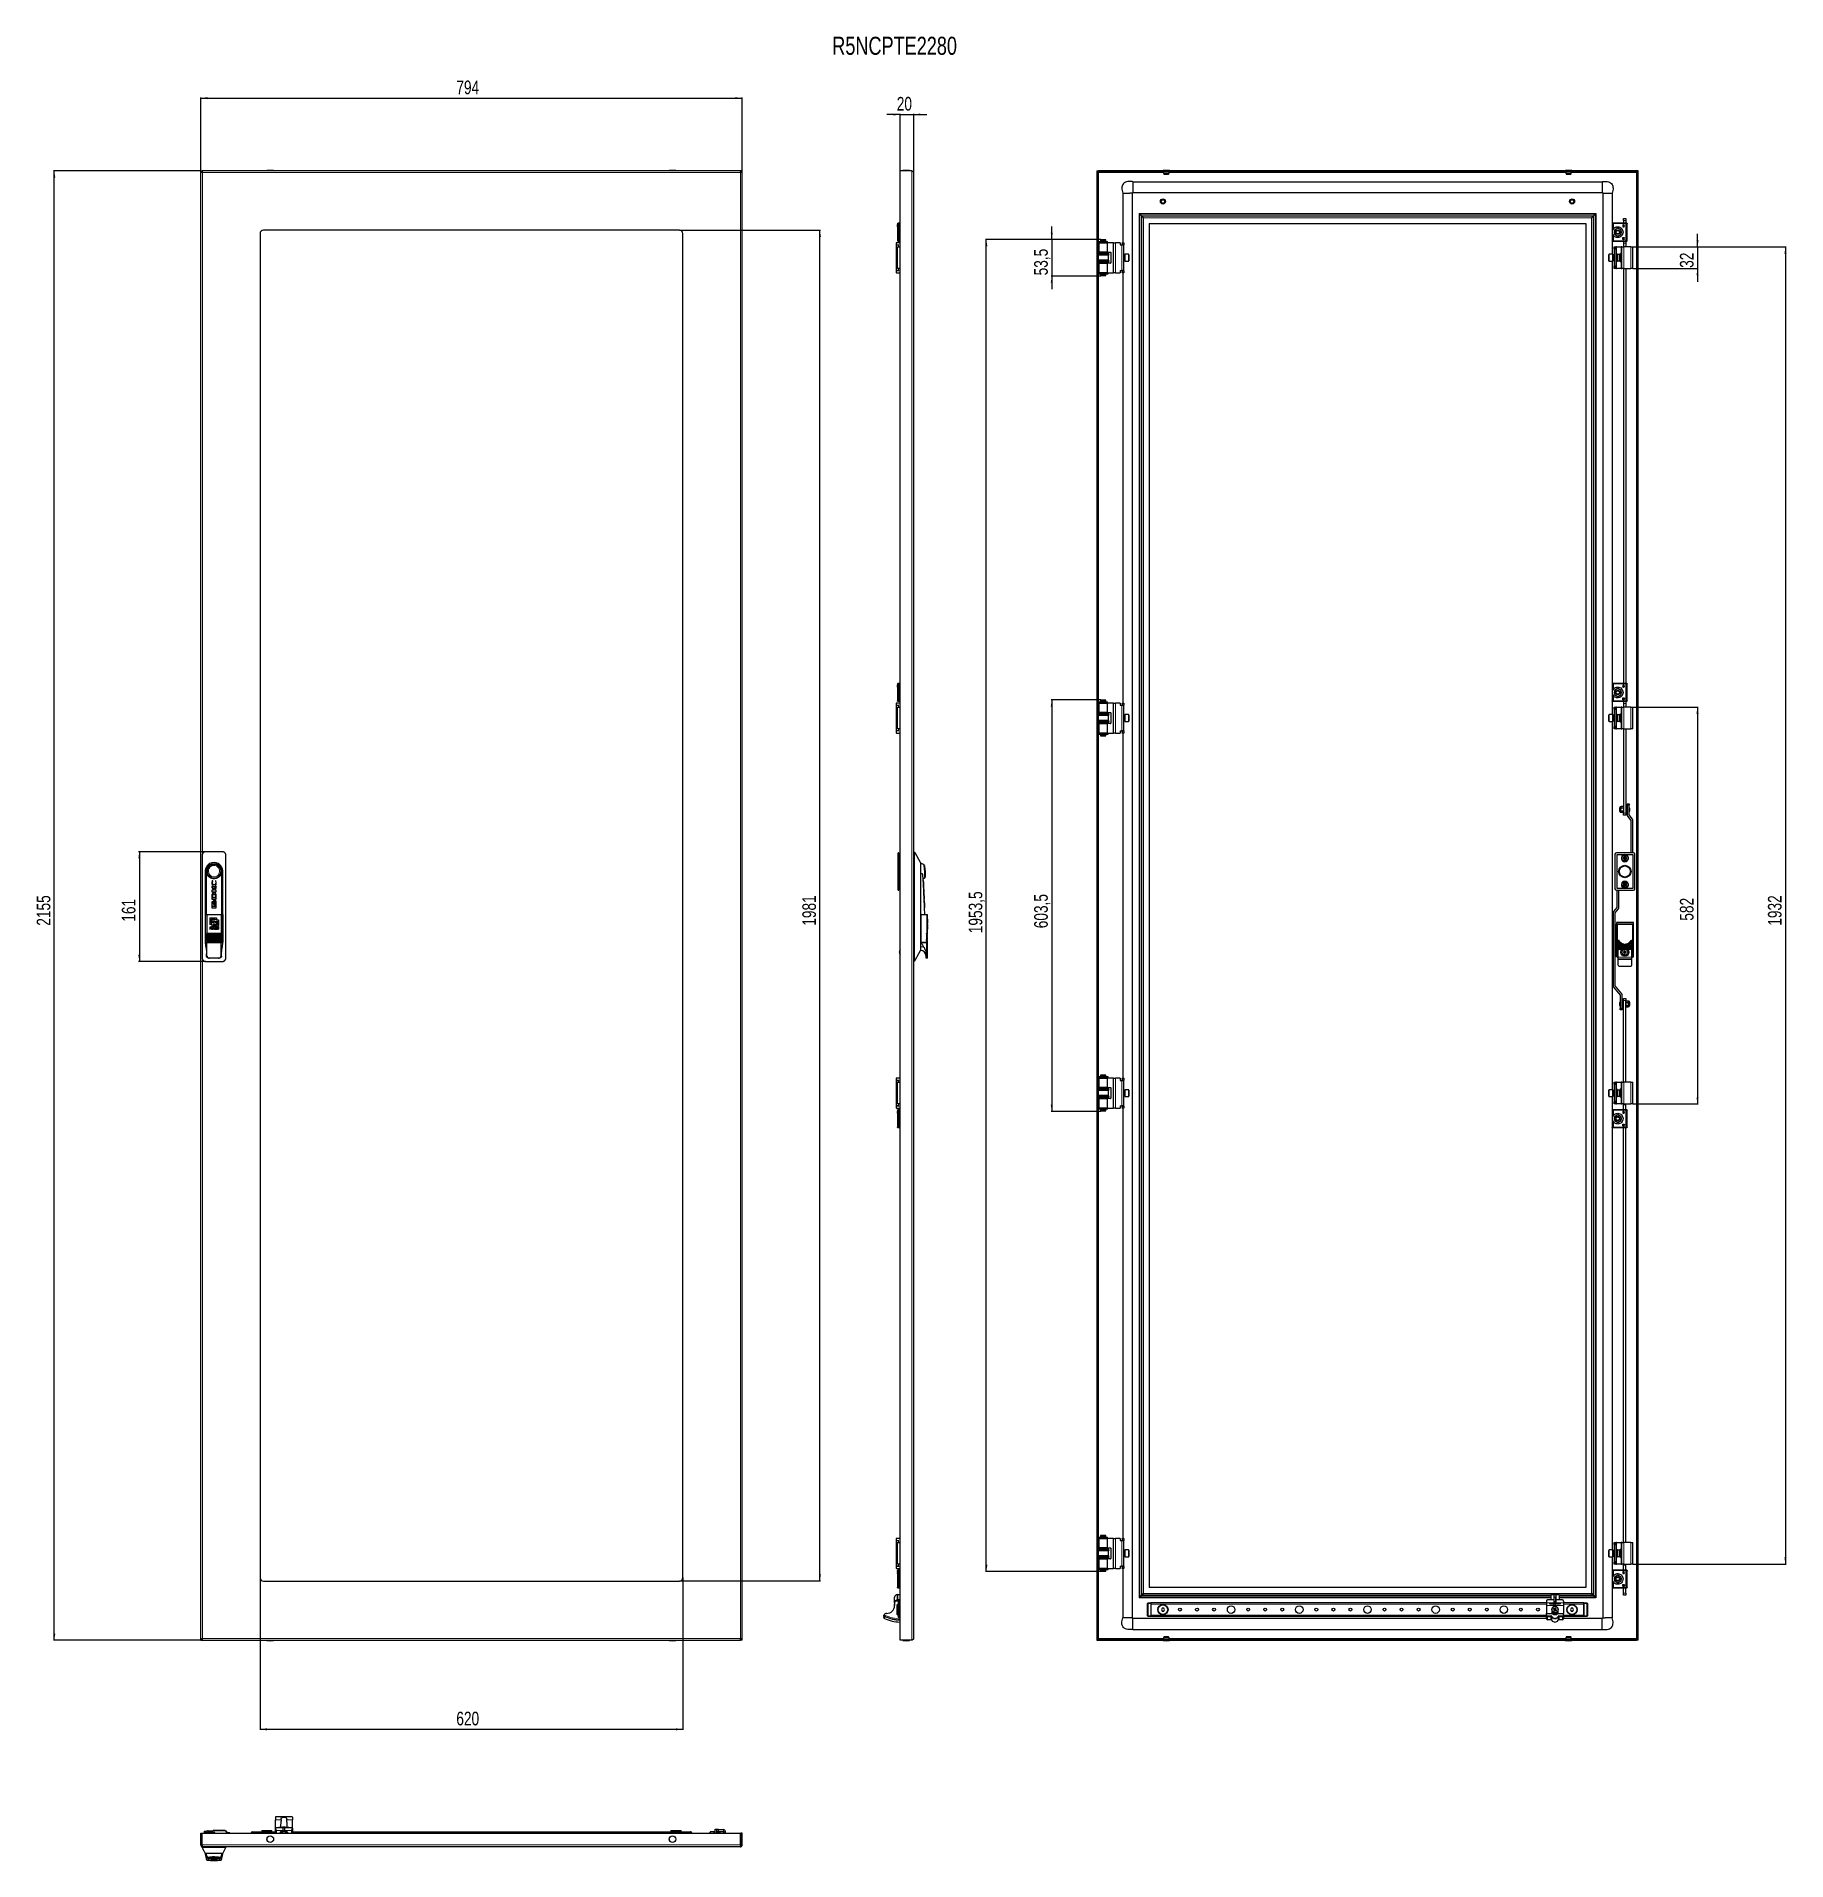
# Model space of a CAD drawing. Header units: millimetres. Extents: x -769 to 1797, y -1657 to 1017.
import ezdxf

# ---------------------------------------------------------------- set-up
doc = ezdxf.new("R2010")
doc.units = ezdxf.units.MM
doc.layers.add('FORMAT', color=7, linetype='Continuous')
doc.styles.add('SLDTEXTSTYLE0', font='TXT', dxfattribs={"width": 0.75})
doc.dimstyles.new('SLDDIMSTYLE0', dxfattribs={"dimtxt": 20, "dimasz": 10, "dimexe": 0, "dimexo": 0.0625, "dimgap": 5, "dimtad": 2, "dimdec": 1, "dimrnd": 1e-09, "dimzin": 12, "dimdsep": 46, "dimtxsty": 'SLDTEXTSTYLE0', "dimsah": 1, "dimcen": 0.09, "dimadec": 0, "dimazin": 3, "dimtfac": 1, "dimtofl": 0, "dimtmove": 0, "dimatfit": 3, "dimfxl": 0, "dimfrac": 2, "dimtolj": 1, "dimtzin": 12, "dimarcsym": 0})
doc.dimstyles.new('SLDDIMSTYLE1', dxfattribs={"dimtxt": 20, "dimasz": 10, "dimexe": 0, "dimexo": 0.0625, "dimgap": 5, "dimtad": 2, "dimdec": 1, "dimrnd": 1e-09, "dimzin": 12, "dimdsep": 46, "dimtxsty": 'SLDTEXTSTYLE0', "dimsah": 1, "dimcen": 0.09, "dimadec": 0, "dimazin": 3, "dimtfac": 1, "dimtmove": 0, "dimatfit": 0, "dimfxl": 0, "dimfrac": 2, "dimtolj": 1, "dimtzin": 12, "dimarcsym": 0})

msp = doc.modelspace()

# ---------------------------------------------------------------- texts
at = {"layer": 'FORMAT', "insert": (397.93, 1017.05), "char_height": 26.4583, "attachment_point": 1, "style": 'SLDTEXTSTYLE0'}
msp.add_mtext('R5NCPTE2280', dxfattribs=at)

# ---------------------------------------------------------------- blocks, each defined once
blk = doc.blocks.new('_D')
at = {"layer": 'FORMAT'}
for p, q in [((-528.3, 820.5), (-528.3, 928)), ((-528.3, 927), (265.7, 927)), ((265.7, 820.5), (265.7, 928))]:
    blk.add_line(p, q, dxfattribs=at)
for points in [[(-528.3, 927), (-518.3, 925.5), (-518.3, 928.5)], [(265.7, 927), (255.7, 928.5), (255.7, 925.5)]]:
    blk.add_solid(points, dxfattribs=at)
at = {"layer": 'FORMAT', "insert": (-153.4, 952.8), "char_height": 20, "attachment_point": 1, "style": 'SLDTEXTSTYLE0'}
blk.add_mtext('794', dxfattribs=at)
blk = doc.blocks.new('_D_1')
at = {"layer": 'FORMAT'}
for p, q in [((-528.3, 820.5), (-744.1, 820.5)), ((-743.1, -1334.5), (-743.1, 820.5)), ((-528.3, -1334.5), (-744.1, -1334.5))]:
    blk.add_line(p, q, dxfattribs=at)
for points in [[(-743.1, 820.5), (-744.6, 810.5), (-741.5, 810.5)], [(-743.1, -1334.5), (-741.5, -1324.5), (-744.6, -1324.5)]]:
    blk.add_solid(points, dxfattribs=at)
at = {"layer": 'FORMAT', "insert": (-768.8, -286.6), "char_height": 20, "attachment_point": 1, "rotation": 90, "style": 'SLDTEXTSTYLE0'}
blk.add_mtext('2155', dxfattribs=at)
blk = doc.blocks.new('_D_2')
at = {"layer": 'FORMAT'}
for p, q in [((-441.3, -1242.5), (-441.3, -1466)), ((178.7, -1242.5), (178.7, -1466)), ((-441.3, -1465), (178.7, -1465))]:
    blk.add_line(p, q, dxfattribs=at)
for points in [[(-441.3, -1465), (-431.3, -1466.5), (-431.3, -1463.5)], [(178.7, -1465), (168.7, -1463.5), (168.7, -1466.5)]]:
    blk.add_solid(points, dxfattribs=at)
at = {"layer": 'FORMAT', "insert": (-153.4, -1439.2), "char_height": 20, "attachment_point": 1, "style": 'SLDTEXTSTYLE0'}
blk.add_mtext('620', dxfattribs=at)
blk = doc.blocks.new('_D_3')
at = {"layer": 'FORMAT'}
for p, q in [((173.8, 733.5), (380.8, 733.5)), ((379.8, -1247.5), (379.8, 733.5)), ((173.8, -1247.5), (380.8, -1247.5))]:
    blk.add_line(p, q, dxfattribs=at)
for points in [[(379.8, 733.5), (378.2, 723.5), (381.3, 723.5)], [(379.8, -1247.5), (381.3, -1237.5), (378.2, -1237.5)]]:
    blk.add_solid(points, dxfattribs=at)
at = {"layer": 'FORMAT', "insert": (354, -286.6), "char_height": 20, "attachment_point": 1, "rotation": 90, "style": 'SLDTEXTSTYLE0'}
blk.add_mtext('1981', dxfattribs=at)
blk = doc.blocks.new('_D_4')
at = {"layer": 'FORMAT'}
for p, q in [((-520.8, -178), (-619.3, -178)), ((-618.3, -178), (-618.3, -339)), ((-520.8, -339), (-619.3, -339))]:
    blk.add_line(p, q, dxfattribs=at)
for points in [[(-618.3, -178), (-619.8, -188), (-616.7, -188)], [(-618.3, -339), (-616.7, -329), (-619.8, -329)]]:
    blk.add_solid(points, dxfattribs=at)
at = {"layer": 'FORMAT', "insert": (-644, -280.7), "char_height": 20, "attachment_point": 1, "rotation": 90, "style": 'SLDTEXTSTYLE0'}
blk.add_mtext('161', dxfattribs=at)
blk = doc.blocks.new('_D_5')
at = {"layer": 'FORMAT'}
for p, q in [((497.3, 903), (478, 903)), ((497.3, 820.5), (497.3, 904)), ((497.3, 903), (517.3, 903)), ((517.3, 817.9), (517.3, 904)), ((517.3, 903), (536.5, 903))]:
    blk.add_line(p, q, dxfattribs=at)
for points in [[(497.3, 903), (487.3, 904.5), (487.3, 901.5)], [(517.3, 903), (527.3, 901.5), (527.3, 904.5)]]:
    blk.add_solid(points, dxfattribs=at)
at = {"layer": 'FORMAT', "insert": (492.5, 928.8), "char_height": 20, "attachment_point": 1, "style": 'SLDTEXTSTYLE0'}
blk.add_mtext('20', dxfattribs=at)
blk = doc.blocks.new('_D_6')
at = {"layer": 'FORMAT'}
for p, q in [((791.9, 719.7), (622.8, 719.7)), ((623.8, -1233.8), (623.8, 719.7)), ((791.9, -1233.8), (622.8, -1233.8))]:
    blk.add_line(p, q, dxfattribs=at)
for points in [[(623.8, 719.7), (622.3, 709.7), (625.4, 709.7)], [(623.8, -1233.8), (625.4, -1223.8), (622.3, -1223.8)]]:
    blk.add_solid(points, dxfattribs=at)
at = {"layer": 'FORMAT', "insert": (598, -297.6), "char_height": 20, "attachment_point": 1, "rotation": 90, "style": 'SLDTEXTSTYLE0'}
blk.add_mtext('1953,5', dxfattribs=at)
blk = doc.blocks.new('_D_7')
at = {"layer": 'FORMAT'}
for p, q in [((719.8, 719.7), (719.8, 739)), ((791.9, 719.7), (718.8, 719.7)), ((719.8, 719.7), (719.8, 666.2)), ((791.9, 666.2), (718.8, 666.2)), ((719.8, 666.2), (719.8, 647))]:
    blk.add_line(p, q, dxfattribs=at)
for points in [[(719.8, 719.7), (721.4, 729.7), (718.3, 729.7)], [(719.8, 666.2), (718.3, 656.2), (721.4, 656.2)]]:
    blk.add_solid(points, dxfattribs=at)
at = {"layer": 'FORMAT', "insert": (694, 667.1), "char_height": 20, "attachment_point": 1, "rotation": 90, "style": 'SLDTEXTSTYLE0'}
blk.add_mtext('53,5', dxfattribs=at)
blk = doc.blocks.new('_D_8')
at = {"layer": 'FORMAT'}
for p, q in [((1571.8, 709), (1796.8, 709)), ((1795.8, 709), (1795.8, -1223)), ((1571.8, -1223), (1796.8, -1223))]:
    blk.add_line(p, q, dxfattribs=at)
for points in [[(1795.8, 709), (1794.3, 699), (1797.4, 699)], [(1795.8, -1223), (1797.4, -1213), (1794.3, -1213)]]:
    blk.add_solid(points, dxfattribs=at)
at = {"layer": 'FORMAT', "insert": (1770.1, -286.6), "char_height": 20, "attachment_point": 1, "rotation": 90, "style": 'SLDTEXTSTYLE0'}
blk.add_mtext('1932', dxfattribs=at)
blk = doc.blocks.new('_D_9')
at = {"layer": 'FORMAT'}
for p, q in [((1666.8, 709), (1666.8, 728.2)), ((1571.8, 709), (1667.8, 709)), ((1666.8, 709), (1666.8, 677)), ((1571.8, 677), (1667.8, 677)), ((1666.8, 677), (1666.8, 657.8))]:
    blk.add_line(p, q, dxfattribs=at)
for points in [[(1666.8, 709), (1668.4, 719), (1665.3, 719)], [(1666.8, 677), (1665.3, 667), (1668.4, 667)]]:
    blk.add_solid(points, dxfattribs=at)
at = {"layer": 'FORMAT', "insert": (1641, 678.2), "char_height": 20, "attachment_point": 1, "rotation": 90, "style": 'SLDTEXTSTYLE0'}
blk.add_mtext('32', dxfattribs=at)
blk = doc.blocks.new('_D_10')
at = {"layer": 'FORMAT'}
for p, q in [((791.9, 44.7), (718.8, 44.7)), ((719.8, 44.7), (719.8, -558.8)), ((791.9, -558.8), (718.8, -558.8))]:
    blk.add_line(p, q, dxfattribs=at)
for points in [[(719.8, 44.7), (718.3, 34.7), (721.4, 34.7)], [(719.8, -558.8), (721.4, -548.8), (718.3, -548.8)]]:
    blk.add_solid(points, dxfattribs=at)
at = {"layer": 'FORMAT', "insert": (694, -290.3), "char_height": 20, "attachment_point": 1, "rotation": 90, "style": 'SLDTEXTSTYLE0'}
blk.add_mtext('603,5', dxfattribs=at)
blk = doc.blocks.new('_D_11')
at = {"layer": 'FORMAT'}
for p, q in [((1571.8, 34), (1667.8, 34)), ((1666.8, 34), (1666.8, -548)), ((1571.8, -548), (1667.8, -548))]:
    blk.add_line(p, q, dxfattribs=at)
for points in [[(1666.8, 34), (1665.3, 24), (1668.4, 24)], [(1666.8, -548), (1668.4, -538), (1665.3, -538)]]:
    blk.add_solid(points, dxfattribs=at)
at = {"layer": 'FORMAT', "insert": (1641, -279.2), "char_height": 20, "attachment_point": 1, "rotation": 90, "style": 'SLDTEXTSTYLE0'}
blk.add_mtext('582', dxfattribs=at)

# ---------------------------------------------------------------- dimensions: what is measured, and where the dimension line sits
at = {"layer": 'FORMAT'}
for base, p1, p2, dimstyle, picture, middle in [((265.75, 926.99), (-528.25, 820.49), (265.75, 820.49), 'SLDDIMSTYLE0', '_D', (-131.25, 926.99)), ((517.27, 902.99), (497.27, 820.49), (517.27, 817.89), 'SLDDIMSTYLE1', '_D_5', (507.27, 902.99)), ((178.75, -1465.01), (-441.25, -1242.51), (178.75, -1242.51), 'SLDDIMSTYLE0', '_D_2', (-131.25, -1465.01))]:
    dim = msp.add_linear_dim(base=base, p1=p1, p2=p2, dimstyle=dimstyle, dxfattribs=at)
    dim.commit()
    dim.dimension.update_dxf_attribs({"geometry": picture, "text_midpoint": middle, "dimtype": 160})
for base, p1, p2, dimstyle, picture, middle in [((-743.06, 820.49), (-528.25, -1334.51), (-528.25, 820.49), 'SLDDIMSTYLE0', '_D_1', (-743.06, -257.01)), ((379.75, 733.49), (173.75, -1247.51), (173.75, 733.49), 'SLDDIMSTYLE0', '_D_3', (379.75, -257.01)), ((719.82, 666.24), (791.9, 719.74), (791.9, 666.24), 'SLDDIMSTYLE1', '_D_7', (719.82, 692.99)), ((1666.83, 676.99), (1571.82, 708.99), (1571.82, 676.99), 'SLDDIMSTYLE1', '_D_9', (1666.83, 692.99)), ((623.82, 719.74), (791.9, -1233.76), (791.9, 719.74), 'SLDDIMSTYLE0', '_D_6', (623.82, -257.01)), ((1795.84, -1223.01), (1571.82, 708.99), (1571.82, -1223.01), 'SLDDIMSTYLE0', '_D_8', (1795.84, -257.01)), ((719.82, -558.76), (791.9, 44.74), (791.9, -558.76), 'SLDDIMSTYLE0', '_D_10', (719.82, -257.01)), ((1666.83, -548.01), (1571.82, 33.99), (1571.82, -548.01), 'SLDDIMSTYLE0', '_D_11', (1666.83, -257.01)), ((-618.26, -339.01), (-520.75, -178.01), (-520.75, -339.01), 'SLDDIMSTYLE0', '_D_4', (-618.26, -258.51))]:
    dim = msp.add_linear_dim(base=base, p1=p1, p2=p2, angle=90, dimstyle=dimstyle, dxfattribs=at)
    dim.commit()
    dim.dimension.update_dxf_attribs({"geometry": picture, "text_midpoint": middle, "dimtype": 160})

# ---------------------------------------------------------------- linework, layer by layer
at = {"color": 7, "linetype": 'Continuous', "lineweight": 25}
for p, q in [((-528.25, 820.49), (-526.25, 820.49)), ((-528.25, -1334.51), (-528.25, 820.49)), ((263.45, 820.49), (-525.95, 820.49)), ((-525.95, 818.76), (-525.95, 820.49)), ((263.45, 820.49), (263.45, 818.76)), ((265.75, 820.49), (263.75, 820.49)), ((265.75, -1334.51), (265.75, 820.49)), ((497.27, -1334.51), (497.27, 820.49)), ((514.67, 820.49), (497.27, 820.49)), ((517.27, 817.89), (517.27, -181.01)), ((785.82, 820.49), (785.82, -1334.51)), ((785.82, 820.49), (787.82, 820.49)), ((787.82, 820.49), (787.82, -1334.51)), ((788.12, 818.49), (788.12, 820.49)), ((1577.52, 820.49), (788.12, 820.49)), ((1577.52, 818.49), (788.12, 818.49)), ((788.42, 817.89), (788.22, 818.49)), ((838.82, 804.49), (838.82, 788.66)), ((838.82, 804.49), (1526.82, 804.49)), ((887.82, 815.88), (884.23, 815.88)), ((884.72, 815.49), (890.92, 815.49)), ((891.41, 815.88), (887.82, 815.88)), ((1481.41, 815.88), (1474.23, 815.88)), ((1474.72, 815.49), (1480.92, 815.49)), ((1577.43, 818.49), (1577.22, 817.89)), ((1577.52, 818.49), (1577.52, 820.49)), ((1579.82, 820.49), (1577.82, 820.49)), ((1577.82, -1334.51), (1577.82, 820.49)), ((1579.82, -1334.51), (1579.82, 820.49)), ((823.82, 787.49), (824.8, 787.49)), ((823.82, 787.49), (823.82, 714.99)), ((824.8, 787.49), (827.25, 787.49)), ((827.25, 787.49), (830.82, 787.49)), ((830.82, 787.49), (834.39, 787.49)), ((837.82, 787.49), (837.82, -1301.51)), ((838.82, 788.49), (1526.82, 788.49)), ((1527.82, 787.49), (1527.82, -1301.51)), ((1541.82, 787.49), (1541.82, 743.17)), ((847.82, 757.99), (847.82, -1272.01)), ((847.82, 757.99), (848.82, 756.99)), ((847.82, 757.99), (1517.82, 757.99)), ((848.92, 756.89), (851.23, 754.59)), ((851.23, 754.59), (851.92, 753.89)), ((851.92, 753.89), (854.23, 751.59)), ((1511.41, 751.59), (1513.72, 753.89)), ((1513.72, 753.89), (1514.41, 754.59)), ((1514.41, 754.59), (1516.72, 756.89)), ((1516.82, 756.99), (1517.82, 757.99)), ((1517.82, 757.99), (1517.82, -1272.01)), ((1558.52, 750.69), (1561.52, 750.69)), ((1558.52, 747.69), (1558.52, 750.69)), ((1561.52, 750.69), (1561.52, 747.69)), ((-441.25, 728.49), (-441.25, -1242.51)), ((173.75, 733.49), (-436.25, 733.49)), ((178.75, -1242.51), (178.75, 728.49)), ((493.67, 742.99), (493.67, 717.99)), ((497.27, 743.49), (495.67, 743.49)), ((862.82, 742.99), (1502.82, 742.99)), ((862.82, 742.99), (862.82, -1257.01)), ((1502.82, 742.99), (1502.82, -1257.01)), ((1541.82, 742.99), (1541.82, 717.99)), ((1542.65, 733.62), (1544.16, 735.88)), ((1544.16, 725.11), (1542.65, 727.37)), ((1561.82, 743.49), (1543.82, 743.49)), ((1549.82, 736.21), (1544.87, 733.35)), ((1544.87, 733.35), (1544.87, 731.49)), ((1544.87, 731.49), (1546.83, 731.49)), ((1544.87, 729.49), (1544.87, 731.49)), ((1544.87, 729.49), (1544.87, 727.64)), ((1544.87, 729.49), (1546.83, 729.49)), ((1544.87, 727.64), (1549.82, 724.78)), ((1547.53, 731.49), (1546.83, 731.49)), ((1546.83, 729.49), (1547.53, 729.49)), ((1554.77, 733.35), (1549.82, 736.21)), ((1549.82, 724.78), (1554.77, 727.64)), ((1552.81, 731.49), (1552.11, 731.49)), ((1552.11, 729.49), (1552.81, 729.49)), ((1552.81, 731.49), (1554.77, 731.49)), ((1552.81, 729.49), (1554.77, 729.49)), ((1554.77, 731.49), (1554.77, 733.35)), ((1554.77, 731.49), (1554.77, 729.49)), ((1554.77, 727.64), (1554.77, 729.49)), ((1557.26, 740.45), (1557.26, 738.59)), ((1557.26, 720.54), (1557.26, 722.4)), ((1557.72, 738.59), (1557.72, 738.87)), ((1557.72, 722.4), (1557.72, 722.12)), ((1557.79, 740.2), (1557.79, 740.42)), ((1558.17, 740.2), (1557.79, 740.2)), ((1557.79, 739.85), (1558.22, 739.85)), ((1557.79, 739.26), (1557.79, 739.85)), ((1558.52, 747.69), (1558.52, 743.49)), ((1561.52, 747.69), (1561.52, 743.49)), ((1562.42, 743.49), (1562.17, 743.49)), ((1563.82, 717.99), (1563.82, 742.99)), ((491.72, 714.49), (491.72, 712.49)), ((497.27, 714.99), (492.22, 714.99)), ((492.22, 711.99), (495.72, 711.99)), ((492.22, 711.99), (492.22, 711.69)), ((492.22, 674.29), (492.22, 711.69)), ((492.22, 711.69), (495.22, 711.69)), ((493.77, 708.99), (496.77, 708.99)), ((493.77, 676.99), (493.77, 708.99)), ((494.72, 711.99), (494.72, 711.69)), ((495.22, 711.69), (495.72, 711.69)), ((495.67, 717.49), (497.27, 717.49)), ((495.72, 711.69), (495.72, 711.99)), ((497.27, 708.99), (496.77, 708.99)), ((787.82, 699.99), (802.82, 699.99)), ((802.82, 699.39), (787.82, 699.39)), ((802.82, 696.59), (787.82, 696.59)), ((788.17, 716.69), (788.17, 715.79)), ((788.17, 716.69), (801.06, 716.69)), ((788.17, 715.79), (801.06, 715.79)), ((788.87, 714.99), (788.87, 700.99)), ((788.87, 714.99), (801.77, 714.99)), ((801.77, 700.99), (788.87, 700.99)), ((791.9, 719.74), (791.32, 718.74)), ((791.32, 718.74), (791.32, 716.74)), ((799.32, 718.74), (791.32, 718.74)), ((796.08, 716.74), (791.32, 716.74)), ((791.32, 715.74), (791.32, 714.99)), ((796.08, 715.74), (791.32, 715.74)), ((791.32, 700.99), (791.32, 699.99)), ((791.82, 716.74), (791.82, 716.69)), ((791.82, 715.79), (791.82, 715.74)), ((791.9, 719.74), (798.74, 719.74)), ((799.32, 716.74), (796.08, 716.74)), ((799.32, 715.74), (796.08, 715.74)), ((799.32, 718.74), (798.74, 719.74)), ((798.82, 716.69), (798.82, 716.74)), ((798.82, 715.74), (798.82, 715.79)), ((799.32, 716.74), (799.32, 718.74)), ((799.32, 714.99), (799.32, 715.74)), ((799.32, 699.99), (799.32, 700.99)), ((801.06, 716.69), (801.15, 716.69)), ((801.06, 715.79), (801.15, 715.79)), ((801.15, 715.79), (801.15, 716.69)), ((801.15, 716.69), (801.36, 716.69)), ((801.15, 715.79), (801.36, 715.79)), ((801.36, 715.79), (801.36, 716.69)), ((801.77, 700.99), (801.77, 714.99)), ((809.87, 714.99), (801.77, 714.99)), ((801.77, 700.99), (805.87, 700.99)), ((802.82, 699.39), (802.82, 699.99)), ((803.52, 698.71), (802.82, 699.39)), ((802.82, 696.59), (803.52, 697.28)), ((802.82, 689.39), (802.82, 696.59)), ((806.37, 700.49), (806.37, 685.49)), ((810.37, 714.99), (809.87, 714.99)), ((810.37, 714.99), (813.37, 714.99)), ((810.37, 670.99), (810.37, 714.99)), ((820.37, 714.99), (813.37, 714.99)), ((820.37, 714.99), (820.37, 711.69)), ((820.37, 711.69), (822.37, 711.69)), ((822.37, 711.69), (825.37, 711.69)), ((822.87, 714.99), (825.37, 714.99)), ((822.87, 714.49), (822.87, 714.99)), ((822.87, 714.49), (822.87, 712.49)), ((822.87, 711.99), (822.87, 712.49)), ((825.37, 711.99), (822.87, 711.99)), ((822.87, 711.99), (822.87, 711.69)), ((825.37, 714.99), (825.37, 714.49)), ((825.37, 714.49), (825.37, 712.49)), ((825.37, 712.49), (825.37, 711.99)), ((825.37, 711.69), (825.37, 711.99)), ((825.37, 674.29), (825.37, 711.69)), ((826.62, 695.99), (825.37, 695.99)), ((832.27, 697.99), (826.87, 697.99)), ((826.87, 697.99), (826.87, 687.99)), ((832.87, 697.39), (832.87, 688.59)), ((1536.82, 690.74), (1536.82, 697.39)), ((1542.82, 697.99), (1537.42, 697.99)), ((1541.82, 717.82), (1541.82, 697.99)), ((1542.82, 690.44), (1542.82, 697.99)), ((1544.32, 695.99), (1543.07, 695.99)), ((1543.82, 717.49), (1561.82, 717.49)), ((1544.82, 697.99), (1544.32, 697.99)), ((1544.32, 697.99), (1544.32, 696.78)), ((1544.32, 696.78), (1544.32, 687.99)), ((1544.82, 708.99), (1546.82, 708.99)), ((1544.82, 707.99), (1544.82, 708.99)), ((1544.82, 706.99), (1544.82, 707.99)), ((1544.82, 705.99), (1544.82, 706.99)), ((1546.82, 705.99), (1544.82, 705.99)), ((1544.82, 705.99), (1544.82, 705.49)), ((1546.82, 705.49), (1544.82, 705.49)), ((1544.82, 705.49), (1544.82, 680.49)), ((1546.82, 708.99), (1546.82, 707.99)), ((1547.82, 708.99), (1546.82, 708.99)), ((1546.82, 706.99), (1546.82, 707.99)), ((1546.82, 706.99), (1546.82, 705.99)), ((1546.82, 705.99), (1546.82, 705.49)), ((1546.82, 705.49), (1546.82, 680.49)), ((1546.82, 698.99), (1547.82, 698.99)), ((1547.82, 708.99), (1554.82, 708.99)), ((1548.52, 698.99), (1547.82, 698.99)), ((1548.52, 698.99), (1548.52, 698.54)), ((1552.45, 697.49), (1549.32, 697.49)), ((1549.32, 688.49), (1549.32, 697.49)), ((1553.32, 696.99), (1552.45, 697.49)), ((1552.45, 688.49), (1552.45, 697.49)), ((1553.32, 688.99), (1553.32, 696.99)), ((1554.12, 686.99), (1554.12, 698.99)), ((1554.82, 698.99), (1554.12, 698.99)), ((1555.82, 708.99), (1554.82, 708.99)), ((1554.82, 698.99), (1555.82, 698.99)), ((1555.82, 708.99), (1558.82, 708.99)), ((1555.82, 676.99), (1555.82, 708.99)), ((1557.79, 721.14), (1557.79, 721.73)), ((1558.22, 721.14), (1557.79, 721.14)), ((1558.17, 720.79), (1557.79, 720.79)), ((1557.79, 720.79), (1557.79, 720.57)), ((1558.52, 717.58), (1558.52, 714.19)), ((1558.52, 714.19), (1558.52, 708.99)), ((1568.82, 708.99), (1558.82, 708.99)), ((1561.52, 717.58), (1561.52, 714.19)), ((1561.52, 714.19), (1561.52, 708.99)), ((1562.17, 717.49), (1562.42, 717.49)), ((1568.82, 708.99), (1571.82, 708.99)), ((1571.82, 676.99), (1571.82, 708.99)), ((491.72, 673.49), (491.72, 671.49)), ((495.22, 674.29), (492.22, 674.29)), ((492.22, 674.29), (492.22, 673.99)), ((495.72, 673.99), (492.22, 673.99)), ((492.22, 670.99), (497.27, 670.99)), ((496.77, 676.99), (493.77, 676.99)), ((494.72, 674.29), (494.72, 673.99)), ((495.72, 674.29), (495.22, 674.29)), ((495.72, 673.99), (495.72, 674.29)), ((496.77, 676.99), (497.27, 676.99)), ((802.82, 689.39), (787.82, 689.39)), ((802.82, 686.59), (787.82, 686.59)), ((787.82, 685.99), (802.82, 685.99)), ((788.17, 670.19), (788.17, 669.29)), ((788.17, 670.19), (802.47, 670.19)), ((788.17, 669.29), (802.47, 669.29)), ((788.87, 684.99), (788.87, 670.99)), ((788.87, 684.99), (801.77, 684.99)), ((801.77, 670.99), (788.87, 670.99)), ((791.32, 685.99), (791.32, 684.99)), ((791.32, 670.99), (791.32, 670.24)), ((796.08, 670.24), (791.32, 670.24)), ((791.32, 669.24), (791.32, 667.24)), ((796.08, 669.24), (791.32, 669.24)), ((791.82, 670.24), (791.82, 670.19)), ((791.82, 669.29), (791.82, 669.24)), ((799.32, 670.24), (796.08, 670.24)), ((799.32, 669.24), (796.08, 669.24)), ((798.82, 670.19), (798.82, 670.24)), ((798.82, 669.24), (798.82, 669.29)), ((799.32, 684.99), (799.32, 685.99)), ((799.32, 670.24), (799.32, 670.99)), ((799.32, 667.24), (799.32, 669.24)), ((801.77, 670.99), (801.77, 684.99)), ((805.87, 684.99), (801.77, 684.99)), ((801.77, 670.99), (809.87, 670.99)), ((802.47, 669.29), (802.47, 670.19)), ((803.52, 688.71), (802.82, 689.39)), ((802.82, 686.59), (803.52, 687.28)), ((802.82, 685.99), (802.82, 686.59)), ((809.87, 670.99), (810.37, 670.99)), ((813.37, 670.99), (810.37, 670.99)), ((813.37, 670.99), (820.37, 670.99)), ((820.37, 674.29), (822.37, 674.29)), ((820.37, 674.29), (820.37, 670.99)), ((825.37, 674.29), (822.37, 674.29)), ((822.87, 674.29), (822.87, 673.99)), ((822.87, 673.99), (825.37, 673.99)), ((822.87, 673.49), (822.87, 673.99)), ((822.87, 673.49), (822.87, 671.49)), ((822.87, 670.99), (822.87, 671.49)), ((825.37, 670.99), (822.87, 670.99)), ((823.82, 670.99), (823.82, 39.99)), ((825.37, 689.99), (826.62, 689.99)), ((825.37, 673.99), (825.37, 674.29)), ((825.37, 673.99), (825.37, 673.49)), ((825.37, 673.49), (825.37, 671.49)), ((825.37, 671.49), (825.37, 670.99)), ((826.87, 687.99), (832.27, 687.99)), ((1536.82, 688.59), (1536.82, 690.74)), ((1537.42, 687.99), (1542.82, 687.99)), ((1541.82, 687.99), (1541.82, 68.17)), ((1542.82, 687.99), (1542.82, 690.44)), ((1543.07, 689.99), (1544.32, 689.99)), ((1544.32, 687.99), (1544.82, 687.99)), ((1546.82, 680.49), (1544.82, 680.49)), ((1544.82, 680.49), (1544.82, 679.99)), ((1544.82, 678.99), (1544.82, 679.99)), ((1544.82, 679.99), (1546.82, 679.99)), ((1544.82, 677.99), (1544.82, 678.99)), ((1544.82, 676.99), (1544.82, 677.99)), ((1546.82, 676.99), (1544.82, 676.99)), ((1547.82, 686.99), (1546.82, 686.99)), ((1546.82, 680.49), (1546.82, 679.99)), ((1546.82, 679.99), (1546.82, 678.99)), ((1546.82, 677.99), (1546.82, 678.99)), ((1546.82, 677.99), (1546.82, 676.99)), ((1546.82, 676.99), (1547.82, 676.99)), ((1547.82, 686.99), (1548.52, 686.99)), ((1554.82, 676.99), (1547.82, 676.99)), ((1548.52, 687.44), (1548.52, 686.99)), ((1549.32, 688.49), (1552.45, 688.49)), ((1552.45, 688.49), (1553.32, 688.99)), ((1554.12, 686.99), (1554.82, 686.99)), ((1555.82, 686.99), (1554.82, 686.99)), ((1554.82, 676.99), (1555.82, 676.99)), ((1558.82, 676.99), (1555.82, 676.99)), ((1558.52, 676.99), (1558.52, 68.49)), ((1558.82, 676.99), (1568.82, 676.99)), ((1561.52, 676.99), (1561.52, 68.49)), ((1571.82, 676.99), (1568.82, 676.99)), ((791.32, 667.24), (791.9, 666.24)), ((791.32, 667.24), (796.08, 667.24)), ((795.97, 666.24), (791.9, 666.24)), ((798.74, 666.24), (795.97, 666.24)), ((796.08, 667.24), (799.32, 667.24)), ((798.74, 666.24), (799.32, 667.24)), ((493.67, 67.99), (493.67, 42.99)), ((497.27, 68.49), (495.67, 68.49)), ((1541.82, 67.99), (1541.82, 42.99)), ((1542.65, 58.62), (1544.16, 60.88)), ((1561.82, 68.49), (1543.82, 68.49)), ((1549.82, 61.21), (1544.87, 58.35)), ((1544.87, 58.35), (1544.87, 56.49)), ((1544.87, 56.49), (1546.83, 56.49)), ((1544.87, 54.49), (1544.87, 56.49)), ((1544.87, 54.49), (1544.87, 52.64)), ((1544.87, 54.49), (1546.83, 54.49)), ((1547.53, 56.49), (1546.83, 56.49)), ((1546.83, 54.49), (1547.53, 54.49)), ((1554.77, 58.35), (1549.82, 61.21)), ((1552.81, 56.49), (1552.11, 56.49)), ((1552.11, 54.49), (1552.81, 54.49)), ((1552.81, 56.49), (1554.77, 56.49)), ((1552.81, 54.49), (1554.77, 54.49)), ((1554.77, 56.49), (1554.77, 58.35)), ((1554.77, 56.49), (1554.77, 54.49)), ((1554.77, 52.64), (1554.77, 54.49)), ((1557.26, 65.45), (1557.26, 63.59)), ((1557.72, 63.59), (1557.72, 63.87)), ((1557.79, 65.2), (1557.79, 65.42)), ((1558.17, 65.2), (1557.79, 65.2)), ((1557.79, 64.85), (1558.22, 64.85)), ((1557.79, 64.26), (1557.79, 64.85)), ((1562.42, 68.49), (1562.17, 68.49)), ((1563.82, 42.99), (1563.82, 67.99)), ((491.72, 39.49), (491.72, 37.49)), ((497.27, 39.99), (492.22, 39.99)), ((492.22, 36.99), (495.72, 36.99)), ((492.22, 36.99), (492.22, 36.69)), ((492.22, -0.71), (492.22, 36.69)), ((492.22, 36.69), (495.22, 36.69)), ((493.77, 33.99), (496.77, 33.99)), ((493.77, 1.99), (493.77, 33.99)), ((494.72, 36.99), (494.72, 36.69)), ((495.22, 36.69), (495.72, 36.69)), ((495.67, 42.49), (497.27, 42.49)), ((495.72, 36.69), (495.72, 36.99)), ((497.27, 33.99), (496.77, 33.99)), ((788.17, 41.69), (788.17, 40.79)), ((788.17, 41.69), (801.06, 41.69)), ((788.17, 40.79), (801.06, 40.79)), ((788.87, 39.99), (788.87, 25.99)), ((788.87, 39.99), (801.77, 39.99)), ((791.9, 44.74), (791.32, 43.74)), ((791.32, 43.74), (791.32, 41.74)), ((799.32, 43.74), (791.32, 43.74)), ((796.08, 41.74), (791.32, 41.74)), ((791.32, 40.74), (791.32, 39.99)), ((796.08, 40.74), (791.32, 40.74)), ((791.82, 41.74), (791.82, 41.69)), ((791.82, 40.79), (791.82, 40.74)), ((791.9, 44.74), (798.74, 44.74)), ((799.32, 41.74), (796.08, 41.74)), ((799.32, 40.74), (796.08, 40.74)), ((799.32, 43.74), (798.74, 44.74)), ((798.82, 41.69), (798.82, 41.74)), ((798.82, 40.74), (798.82, 40.79)), ((799.32, 41.74), (799.32, 43.74)), ((799.32, 39.99), (799.32, 40.74)), ((801.06, 41.69), (801.15, 41.69)), ((801.06, 40.79), (801.15, 40.79)), ((801.15, 40.79), (801.15, 41.69)), ((801.15, 41.69), (801.36, 41.69)), ((801.15, 40.79), (801.36, 40.79)), ((801.36, 40.79), (801.36, 41.69)), ((801.77, 25.99), (801.77, 39.99)), ((809.87, 39.99), (801.77, 39.99)), ((810.37, 39.99), (809.87, 39.99)), ((810.37, 39.99), (813.37, 39.99)), ((810.37, -4.01), (810.37, 39.99)), ((820.37, 39.99), (813.37, 39.99)), ((820.37, 39.99), (820.37, 36.69)), ((820.37, 36.69), (822.37, 36.69)), ((822.37, 36.69), (825.37, 36.69)), ((822.87, 39.99), (825.37, 39.99)), ((822.87, 39.49), (822.87, 39.99)), ((822.87, 39.49), (822.87, 37.49)), ((822.87, 36.99), (822.87, 37.49)), ((825.37, 36.99), (822.87, 36.99)), ((822.87, 36.99), (822.87, 36.69)), ((825.37, 39.99), (825.37, 39.49)), ((825.37, 39.49), (825.37, 37.49)), ((825.37, 37.49), (825.37, 36.99)), ((825.37, 36.69), (825.37, 36.99)), ((825.37, -0.71), (825.37, 36.69)), ((1541.82, 42.82), (1541.82, 22.99)), ((1544.16, 50.11), (1542.65, 52.37)), ((1543.82, 42.49), (1561.82, 42.49)), ((1544.82, 33.99), (1546.82, 33.99)), ((1544.82, 32.99), (1544.82, 33.99)), ((1544.82, 31.99), (1544.82, 32.99)), ((1544.82, 30.99), (1544.82, 31.99)), ((1546.82, 30.99), (1544.82, 30.99)), ((1544.82, 30.99), (1544.82, 30.49)), ((1546.82, 30.49), (1544.82, 30.49)), ((1544.82, 30.49), (1544.82, 5.49)), ((1544.87, 52.64), (1549.82, 49.78)), ((1546.82, 33.99), (1546.82, 32.99)), ((1547.82, 33.99), (1546.82, 33.99)), ((1546.82, 31.99), (1546.82, 32.99)), ((1546.82, 31.99), (1546.82, 30.99)), ((1546.82, 30.99), (1546.82, 30.49)), ((1546.82, 30.49), (1546.82, 5.49)), ((1547.82, 33.99), (1554.82, 33.99)), ((1549.82, 49.78), (1554.77, 52.64)), ((1555.82, 33.99), (1554.82, 33.99)), ((1555.82, 33.99), (1558.82, 33.99)), ((1555.82, 1.99), (1555.82, 33.99)), ((1557.26, 45.54), (1557.26, 47.4)), ((1557.72, 47.4), (1557.72, 47.12)), ((1557.79, 46.14), (1557.79, 46.73)), ((1558.22, 46.14), (1557.79, 46.14)), ((1558.17, 45.79), (1557.79, 45.79)), ((1557.79, 45.79), (1557.79, 45.57)), ((1558.52, 42.58), (1558.52, 39.19)), ((1558.52, 39.19), (1558.52, 33.99)), ((1568.82, 33.99), (1558.82, 33.99)), ((1561.52, 42.58), (1561.52, 39.19)), ((1561.52, 39.19), (1561.52, 33.99)), ((1562.17, 42.49), (1562.42, 42.49)), ((1568.82, 33.99), (1571.82, 33.99)), ((1571.82, 1.99), (1571.82, 33.99)), ((496.77, 1.99), (493.77, 1.99)), ((496.77, 1.99), (497.27, 1.99)), ((787.82, 24.99), (802.82, 24.99)), ((802.82, 24.39), (787.82, 24.39)), ((802.82, 21.59), (787.82, 21.59)), ((802.82, 14.39), (787.82, 14.39)), ((802.82, 11.59), (787.82, 11.59)), ((787.82, 10.99), (802.82, 10.99)), ((801.77, 25.99), (788.87, 25.99)), ((788.87, 9.99), (788.87, -4.01)), ((788.87, 9.99), (801.77, 9.99)), ((791.32, 25.99), (791.32, 24.99)), ((791.32, 10.99), (791.32, 9.99)), ((799.32, 24.99), (799.32, 25.99)), ((799.32, 9.99), (799.32, 10.99)), ((801.77, 25.99), (805.87, 25.99)), ((801.77, -4.01), (801.77, 9.99)), ((805.87, 9.99), (801.77, 9.99)), ((802.82, 24.39), (802.82, 24.99)), ((803.52, 23.71), (802.82, 24.39)), ((802.82, 21.59), (803.52, 22.28)), ((802.82, 14.39), (802.82, 21.59)), ((803.52, 13.71), (802.82, 14.39)), ((802.82, 11.59), (803.52, 12.28)), ((802.82, 10.99), (802.82, 11.59)), ((806.37, 25.49), (806.37, 10.49)), ((826.62, 20.99), (825.37, 20.99)), ((825.37, 14.99), (826.62, 14.99)), ((832.27, 22.99), (826.87, 22.99)), ((826.87, 22.99), (826.87, 12.99)), ((826.87, 12.99), (832.27, 12.99)), ((832.87, 22.39), (832.87, 13.59)), ((1536.82, 15.74), (1536.82, 22.39)), ((1536.82, 13.59), (1536.82, 15.74)), ((1542.82, 22.99), (1537.42, 22.99)), ((1537.42, 12.99), (1542.82, 12.99)), ((1541.82, 12.99), (1541.82, -527.01)), ((1542.82, 15.44), (1542.82, 22.99)), ((1542.82, 12.99), (1542.82, 15.44)), ((1544.32, 20.99), (1543.07, 20.99)), ((1543.07, 14.99), (1544.32, 14.99)), ((1544.82, 22.99), (1544.32, 22.99)), ((1544.32, 22.99), (1544.32, 21.78)), ((1544.32, 21.78), (1544.32, 12.99)), ((1544.32, 12.99), (1544.82, 12.99)), ((1546.82, 5.49), (1544.82, 5.49)), ((1544.82, 5.49), (1544.82, 4.99)), ((1544.82, 3.99), (1544.82, 4.99)), ((1544.82, 4.99), (1546.82, 4.99)), ((1544.82, 2.99), (1544.82, 3.99)), ((1544.82, 1.99), (1544.82, 2.99)), ((1546.82, 1.99), (1544.82, 1.99)), ((1546.82, 23.99), (1547.82, 23.99)), ((1547.82, 11.99), (1546.82, 11.99)), ((1546.82, 5.49), (1546.82, 4.99)), ((1546.82, 4.99), (1546.82, 3.99)), ((1546.82, 2.99), (1546.82, 3.99)), ((1546.82, 2.99), (1546.82, 1.99)), ((1546.82, 1.99), (1547.82, 1.99)), ((1548.52, 23.99), (1547.82, 23.99)), ((1547.82, 11.99), (1548.52, 11.99)), ((1554.82, 1.99), (1547.82, 1.99)), ((1548.52, 23.99), (1548.52, 23.54)), ((1548.52, 12.44), (1548.52, 11.99)), ((1552.45, 22.49), (1549.32, 22.49)), ((1549.32, 13.49), (1549.32, 22.49)), ((1549.32, 13.49), (1552.45, 13.49)), ((1553.32, 21.99), (1552.45, 22.49)), ((1552.45, 13.49), (1552.45, 22.49)), ((1552.45, 13.49), (1553.32, 13.99)), ((1553.32, 13.99), (1553.32, 21.99)), ((1554.12, 11.99), (1554.12, 23.99)), ((1554.82, 23.99), (1554.12, 23.99)), ((1554.12, 11.99), (1554.82, 11.99)), ((1554.82, 23.99), (1555.82, 23.99)), ((1555.82, 11.99), (1554.82, 11.99)), ((1554.82, 1.99), (1555.82, 1.99)), ((1558.82, 1.99), (1555.82, 1.99)), ((1558.52, 1.99), (1558.52, -121.31)), ((1558.82, 1.99), (1568.82, 1.99)), ((1561.52, 1.99), (1561.52, -121.31)), ((1571.82, 1.99), (1568.82, 1.99)), ((491.72, -1.51), (491.72, -3.51)), ((495.22, -0.71), (492.22, -0.71)), ((492.22, -0.71), (492.22, -1.01)), ((495.72, -1.01), (492.22, -1.01)), ((492.22, -4.01), (497.27, -4.01)), ((494.72, -0.71), (494.72, -1.01)), ((495.72, -0.71), (495.22, -0.71)), ((495.72, -1.01), (495.72, -0.71)), ((788.17, -4.81), (788.17, -5.71)), ((788.17, -4.81), (802.47, -4.81)), ((788.17, -5.71), (802.47, -5.71)), ((801.77, -4.01), (788.87, -4.01)), ((791.32, -4.01), (791.32, -4.76)), ((796.08, -4.76), (791.32, -4.76)), ((791.32, -5.76), (791.32, -7.76)), ((796.08, -5.76), (791.32, -5.76)), ((791.32, -7.76), (791.9, -8.76)), ((791.32, -7.76), (796.08, -7.76)), ((791.82, -4.76), (791.82, -4.81)), ((791.82, -5.71), (791.82, -5.76)), ((795.97, -8.76), (791.9, -8.76)), ((798.74, -8.76), (795.97, -8.76)), ((799.32, -4.76), (796.08, -4.76)), ((799.32, -5.76), (796.08, -5.76)), ((796.08, -7.76), (799.32, -7.76)), ((798.74, -8.76), (799.32, -7.76)), ((798.82, -4.81), (798.82, -4.76)), ((798.82, -5.76), (798.82, -5.71)), ((799.32, -4.76), (799.32, -4.01)), ((799.32, -7.76), (799.32, -5.76)), ((801.77, -4.01), (809.87, -4.01)), ((802.47, -5.71), (802.47, -4.81)), ((809.87, -4.01), (810.37, -4.01)), ((813.37, -4.01), (810.37, -4.01)), ((813.37, -4.01), (820.37, -4.01)), ((820.37, -0.71), (822.37, -0.71)), ((820.37, -0.71), (820.37, -4.01)), ((825.37, -0.71), (822.37, -0.71)), ((822.87, -0.71), (822.87, -1.01)), ((822.87, -1.01), (825.37, -1.01)), ((822.87, -1.51), (822.87, -1.01)), ((822.87, -1.51), (822.87, -3.51)), ((822.87, -4.01), (822.87, -3.51)), ((825.37, -4.01), (822.87, -4.01)), ((823.82, -4.01), (823.82, -510.01)), ((825.37, -1.01), (825.37, -0.71)), ((825.37, -1.01), (825.37, -1.51)), ((825.37, -1.51), (825.37, -3.51)), ((825.37, -3.51), (825.37, -4.01)), ((1553.32, -113.36), (1552.82, -113.86)), ((1552.82, -118.76), (1552.82, -113.86)), ((1552.82, -118.76), (1553.32, -119.26)), ((1554.52, -112.46), (1553.32, -112.46)), ((1553.32, -116.31), (1553.32, -112.46)), ((1553.32, -120.16), (1553.32, -116.31)), ((1553.32, -120.16), (1554.52, -120.16)), ((1554.87, -111.86), (1554.52, -112.46)), ((1554.52, -116.31), (1554.52, -112.46)), ((1554.52, -120.16), (1554.52, -116.31)), ((1554.52, -120.16), (1554.87, -120.76)), ((1557.97, -111.86), (1554.87, -111.86)), ((1557.97, -114.08), (1554.87, -114.08)), ((1557.97, -118.53), (1554.87, -118.53)), ((1557.97, -120.76), (1554.87, -120.76)), ((1558.32, -112.46), (1557.97, -111.86)), ((1557.97, -120.76), (1558.32, -120.16)), ((1558.32, -112.46), (1558.32, -120.16)), ((1558.52, -113.36), (1558.32, -113.36)), ((1558.32, -119.26), (1558.52, -119.26)), ((1558.52, -124.31), (1558.52, -121.31)), ((1561.52, -124.31), (1558.52, -124.31)), ((1563.52, -112.31), (1561.52, -112.31)), ((1561.52, -120.31), (1563.52, -120.31)), ((1561.52, -121.31), (1561.52, -124.31)), ((1563.52, -110.01), (1563.52, -108.01)), ((1563.52, -108.01), (1566.52, -108.01)), ((1563.52, -110.01), (1563.52, -123.94)), ((1564.21, -125.92), (1569.08, -132.09)), ((1566.52, -108.01), (1566.52, -110.01)), ((1566.52, -123.94), (1566.52, -110.01)), ((1571.43, -130.23), (1566.56, -124.06)), ((1569.12, -132.22), (1569.12, -179.51)), ((1572.12, -179.51), (1572.12, -132.22)), ((-526.25, -183.51), (-526.25, -333.51)), ((-496.75, -178.01), (-520.75, -178.01)), ((-491.25, -333.51), (-491.25, -183.51)), ((494.37, -181.51), (494.37, -179.51)), ((494.37, -179.51), (495.27, -179.51)), ((494.37, -232.51), (494.37, -181.51)), ((495.67, -179.91), (495.67, -181.51)), ((495.67, -180.31), (497.27, -180.31)), ((495.67, -181.51), (495.67, -232.51)), ((518.27, -178.01), (517.27, -178.01)), ((517.27, -181.01), (517.27, -183.51)), ((517.27, -183.51), (517.27, -333.51)), ((518.27, -183.51), (518.27, -333.51)), ((527.27, -194.01), (519.35, -179.92)), ((1545.82, -181.51), (1545.82, -232.51)), ((1572.82, -179.51), (1547.82, -179.51)), ((1548.32, -182.51), (1548.32, -231.51)), ((1558.72, -182.51), (1548.32, -182.51)), ((1558.41, -187.34), (1558.05, -186.91)), ((1559.62, -186.91), (1558.05, -186.91)), ((1559.72, -185.23), (1559.72, -186.81)), ((1560.16, -185.6), (1559.72, -185.23)), ((1560.16, -185.6), (1560.16, -186.81)), ((1560.48, -185.6), (1560.92, -185.23)), ((1560.48, -186.81), (1560.48, -185.6)), ((1560.92, -186.81), (1560.92, -185.23)), ((1562.59, -186.91), (1561.02, -186.91)), ((1572.32, -182.51), (1561.92, -182.51)), ((1562.23, -187.34), (1562.59, -186.91)), ((1572.32, -231.51), (1572.32, -182.51)), ((1574.82, -232.51), (1574.82, -181.51)), ((-521.75, -207.01), (-521.75, -310.01)), ((-519.75, -270.01), (-519.75, -210.01)), ((-519.75, -210.01), (-519.75, -210.01)), ((-497.75, -210.01), (-497.75, -270.01)), ((-497.75, -210.01), (-497.75, -210.01)), ((-495.75, -310.01), (-495.75, -207.01)), ((527.27, -194.01), (527.27, -199.48)), ((527.27, -199.48), (527.27, -207.01)), ((527.27, -207.01), (527.27, -310.01)), ((1558.41, -187.67), (1558.05, -188.11)), ((1558.05, -188.11), (1559.62, -188.11)), ((1559.62, -187.34), (1558.41, -187.34)), ((1558.41, -187.67), (1559.62, -187.67)), ((1559.72, -188.21), (1559.72, -189.78)), ((1560.16, -189.41), (1559.72, -189.78)), ((1560.16, -188.21), (1560.16, -189.41)), ((1560.48, -189.41), (1560.48, -188.21)), ((1560.48, -189.41), (1560.92, -189.78)), ((1560.92, -189.78), (1560.92, -188.21)), ((1562.23, -187.34), (1561.02, -187.34)), ((1561.02, -187.67), (1562.23, -187.67)), ((1561.02, -188.11), (1562.59, -188.11)), ((1562.23, -187.67), (1562.59, -188.11)), ((-511.45, -220.33), (-511.98, -223.49)), ((-509.11, -232.67), (-511.9, -228.88)), ((-511.9, -228.88), (-511.9, -230.57)), ((-511.9, -230.57), (-508.94, -234.56)), ((-508.94, -234.56), (-511.9, -234.56)), ((-511.9, -234.56), (-511.9, -236.79)), ((-511.9, -236.79), (-505.61, -236.79)), ((-510.37, -220.71), (-511.45, -220.33)), ((-510.37, -221), (-510.37, -220.71)), ((-505.61, -228.79), (-509.11, -232.67)), ((-508.25, -234.56), (-505.61, -231.53)), ((-505.61, -234.56), (-508.25, -234.56)), ((-505.96, -220.73), (-506.77, -220.45)), ((-506.77, -220.45), (-506.77, -220.68)), ((-505.53, -223.51), (-505.96, -220.73)), ((-505.61, -231.53), (-505.61, -228.79)), ((-505.61, -236.79), (-505.61, -234.56)), ((494.37, -234.51), (494.37, -232.51)), ((494.37, -234.51), (495.27, -234.51)), ((495.67, -232.51), (495.67, -234.11)), ((497.27, -233.71), (495.67, -233.71)), ((531.79, -226.68), (531.39, -217.49)), ((531.51, -220.71), (531.46, -220.33)), ((531.52, -220.71), (531.47, -220.33)), ((531.47, -220.33), (531.59, -223.49)), ((531.52, -221), (531.51, -220.71)), ((531.52, -220.71), (531.51, -220.71)), ((531.53, -221), (531.52, -220.71)), ((531.53, -221), (531.52, -221)), ((531.88, -228.77), (531.78, -226.68)), ((531.79, -226.69), (531.78, -226.69)), ((532.06, -232.67), (531.83, -228.88)), ((532.04, -232.28), (531.9, -229.18)), ((531.9, -230.57), (532.14, -234.56)), ((532.03, -232.28), (532.06, -232.67)), ((532.1, -233.93), (532.05, -232.67)), ((532.06, -232.67), (532.05, -232.67)), ((532.08, -234.56), (532.07, -234.56)), ((532.14, -234.56), (532.08, -234.56)), ((532.23, -236.79), (532.13, -234.56)), ((532.17, -236.79), (532.17, -236.78)), ((532.17, -236.79), (532.17, -236.79)), ((532.29, -238.05), (532.24, -236.79)), ((532.28, -238.06), (532.28, -238.05)), ((532.39, -240.51), (532.3, -238.37)), ((532.4, -240.51), (532.39, -240.51)), ((532.6, -245.06), (532.4, -240.48)), ((534.21, -215.07), (534.22, -214.88)), ((1547.82, -234.51), (1572.82, -234.51)), ((1548.32, -231.51), (1558.72, -231.51)), ((1548.52, -234.51), (1548.52, -259.74)), ((1551.52, -259.74), (1551.52, -234.51)), ((1558.05, -225.91), (1559.62, -225.91)), ((1558.41, -226.34), (1558.05, -225.91)), ((1558.41, -226.67), (1558.05, -227.11)), ((1559.62, -227.11), (1558.05, -227.11)), ((1558.41, -226.34), (1559.62, -226.34)), ((1559.62, -226.67), (1558.41, -226.67)), ((1559.72, -225.81), (1559.72, -224.23)), ((1560.16, -224.6), (1559.72, -224.23)), ((1559.72, -228.78), (1559.72, -227.21)), ((1560.16, -228.41), (1559.72, -228.78)), ((1560.16, -225.81), (1560.16, -224.6)), ((1560.16, -228.41), (1560.16, -227.21)), ((1560.48, -224.6), (1560.92, -224.23)), ((1560.48, -224.6), (1560.48, -225.81)), ((1560.48, -227.21), (1560.48, -228.41)), ((1560.48, -228.41), (1560.92, -228.78)), ((1560.92, -224.23), (1560.92, -225.81)), ((1560.92, -227.21), (1560.92, -228.78)), ((1561.02, -225.91), (1562.59, -225.91)), ((1561.02, -226.34), (1562.23, -226.34)), ((1562.23, -226.67), (1561.02, -226.67)), ((1562.59, -227.11), (1561.02, -227.11)), ((1561.92, -231.51), (1572.32, -231.51)), ((1562.23, -226.34), (1562.59, -225.91)), ((1562.23, -226.67), (1562.59, -227.11)), ((-511.9, -252.01), (-511.9, -259.86)), ((-511.89, -243.19), (-511.89, -247.42)), ((-511.89, -247.42), (-505.6, -247.42)), ((-511.39, -258.39), (-511.39, -252.15)), ((-511.39, -252.15), (-510.81, -252.15)), ((-506.09, -258.39), (-511.39, -258.39)), ((-510.81, -251.36), (-511.24, -251.36)), ((-511.24, -260.51), (-506.27, -260.51)), ((-510.94, -242.53), (-511.02, -243.5)), ((-511.02, -243.5), (-511.02, -245.06)), ((-511.02, -245.06), (-506.38, -245.06)), ((-510.81, -252.15), (-510.81, -251.36)), ((-509.08, -255.32), (-508.81, -255.19)), ((-508.79, -249.65), (-509.02, -249.51)), ((-508.88, -255.79), (-508.21, -255.79)), ((-508.05, -249.13), (-508.73, -249.13)), ((-508.66, -255.07), (-508.42, -254.8)), ((-508.42, -250.06), (-508.65, -249.77)), ((-508.31, -252.43), (-508.04, -250.87)), ((-508.03, -254), (-508.31, -252.43)), ((-508.04, -250.87), (-508.27, -250.3)), ((-508.26, -254.56), (-508.03, -254)), ((-507.81, -255.79), (-507.11, -255.79)), ((-506.96, -249.13), (-507.66, -249.13)), ((-506.38, -245.06), (-506.38, -243.64)), ((-506.09, -254.71), (-506.09, -258.39)), ((-505.63, -242.37), (-505.81, -240.75)), ((-505.6, -243.37), (-505.63, -242.37)), ((-505.61, -259.86), (-505.61, -252.01)), ((-505.6, -243.39), (-505.6, -243.37)), ((-505.6, -243.41), (-505.6, -243.39)), ((-505.6, -247.42), (-505.6, -243.41)), ((532.45, -242.53), (532.49, -243.5)), ((532.46, -242.53), (532.5, -243.5)), ((532.57, -245.06), (532.56, -245.06)), ((532.69, -247.42), (532.59, -245.06)), ((532.64, -247.42), (532.64, -247.42)), ((532.81, -249.89), (532.7, -247.42)), ((532.76, -249.13), (532.77, -249.13)), ((532.77, -249.13), (532.78, -249.13)), ((532.8, -249.65), (532.79, -249.51)), ((532.82, -250.06), (532.8, -249.77)), ((532.84, -251.36), (532.82, -251.36)), ((532.85, -251.36), (532.83, -251.36)), ((532.89, -251.82), (532.84, -250.58)), ((532.87, -252.15), (532.84, -251.36)), ((532.88, -252.15), (532.85, -251.36)), ((532.86, -252.15), (532.85, -252.15)), ((532.86, -252.15), (532.88, -252.15)), ((532.87, -251.33), (532.92, -252.43)), ((532.91, -252.14), (532.89, -251.82)), ((532.95, -253.03), (532.91, -252.24)), ((533, -254.27), (532.95, -253.03)), ((533.04, -255.07), (533.02, -254.8)), ((533.05, -255.32), (533.04, -255.19)), ((533.18, -258.39), (533.06, -255.72)), ((533.06, -255.79), (533.06, -255.79)), ((533.07, -255.79), (533.07, -255.79)), ((533.18, -259.86), (533.12, -258.41)), ((533.14, -258.39), (533.13, -258.39)), ((533.26, -260.51), (533.17, -258.39)), ((533.69, -270.01), (533.27, -260.5)), ((1548.48, -259.86), (1543.72, -265.83)), ((1546.06, -267.7), (1550.82, -261.73)), ((-521.72, -270.01), (-521.72, -310.51)), ((-521.72, -270.01), (-519.1, -270.01)), ((-519.1, -270.01), (-498.41, -270.01)), ((-519.1, -270.01), (-519.1, -298.01)), ((-515.1, -275.01), (-505.34, -275.01)), ((-515.1, -275.01), (-515.1, -284.77)), ((-512.17, -284.77), (-515.1, -284.77)), ((-513.03, -288.57), (-515.09, -288.57)), ((-515.09, -288.57), (-515.09, -291.54)), ((-515.09, -291.54), (-514.22, -291.54)), ((-514.22, -289.06), (-514.22, -289.86)), ((-514.22, -289.06), (-513.15, -289.06)), ((-513.19, -289.86), (-514.22, -289.86)), ((-514.22, -290.36), (-514.22, -291.54)), ((-514.22, -290.36), (-513.29, -290.36)), ((-513.14, -276.96), (-513.14, -282.81)), ((-513.14, -276.96), (-507.29, -276.96)), ((-512.17, -282.81), (-513.14, -282.81)), ((-512.66, -290.84), (-512.64, -291.16)), ((-512.51, -291.54), (-511.55, -291.54)), ((-507.29, -277.93), (-512.17, -277.93)), ((-512.17, -277.93), (-512.17, -282.81)), ((-512.17, -284.77), (-512.17, -287.7)), ((-502.41, -287.7), (-512.17, -287.7)), ((-511.72, -291.1), (-511.74, -290.75)), ((-511.72, -291.1), (-511.72, -291.12)), ((-511.55, -291.45), (-511.55, -291.54)), ((-509.71, -288.57), (-511.25, -291.54)), ((-511.25, -291.54), (-510.31, -291.54)), ((-510.31, -291.54), (-510.03, -290.93)), ((-510.22, -279.89), (-510.22, -282.81)), ((-510.22, -279.89), (-507.29, -279.89)), ((-507.29, -282.81), (-510.22, -282.81)), ((-510.22, -284.77), (-510.22, -285.74)), ((-510.22, -284.77), (-505.34, -284.77)), ((-504.36, -285.74), (-510.22, -285.74)), ((-510.03, -290.93), (-508.36, -290.93)), ((-509.8, -290.43), (-509.2, -289.17)), ((-508.6, -290.43), (-509.8, -290.43)), ((-508.69, -288.57), (-509.71, -288.57)), ((-509.2, -289.17), (-508.6, -290.43)), ((-507.14, -291.54), (-508.69, -288.57)), ((-508.36, -290.93), (-508.07, -291.54)), ((-508.07, -291.54), (-507.14, -291.54)), ((-507.29, -276.96), (-507.29, -277.93)), ((-507.29, -279.89), (-507.29, -282.81)), ((-505.37, -288.57), (-506.68, -288.57)), ((-506.68, -288.57), (-506.68, -291.54)), ((-506.68, -291.54), (-505.84, -291.54)), ((-505.84, -289.14), (-505.84, -291.54)), ((-505.84, -289.14), (-504.97, -291.54)), ((-504.51, -290.83), (-505.37, -288.57)), ((-505.34, -275.01), (-505.34, -277.93)), ((-505.34, -277.93), (-502.41, -277.93)), ((-505.34, -279.89), (-505.34, -284.77)), ((-505.34, -279.89), (-504.36, -279.89)), ((-504.97, -291.54), (-504.05, -291.54)), ((-503.66, -288.57), (-504.51, -290.83)), ((-504.36, -279.89), (-504.36, -285.74)), ((-504.05, -291.54), (-503.18, -289.14)), ((-502.34, -288.57), (-503.66, -288.57)), ((-503.18, -289.14), (-503.18, -291.54)), ((-503.18, -291.54), (-502.34, -291.54)), ((-502.41, -277.93), (-502.41, -287.7)), ((-502.34, -288.57), (-502.34, -291.54)), ((-498.41, -270.01), (-498.41, -298.01)), ((-498.41, -270.01), (-495.79, -270.01)), ((-495.79, -270.01), (-495.79, -310.51)), ((527.27, -270.01), (527.48, -270.01)), ((527.48, -270.01), (527.72, -270.01)), ((527.72, -270.01), (527.72, -310.51)), ((527.72, -270.01), (536.83, -270.01)), ((536.83, -270.01), (536.83, -298.01)), ((536.83, -270.01), (537.48, -270.01)), ((537.23, -275.01), (537.48, -275.01)), ((537.23, -275.01), (537.23, -284.77)), ((537.41, -284.77), (537.23, -284.77)), ((537.37, -288.57), (537.23, -288.57)), ((537.23, -288.57), (537.23, -291.54)), ((537.23, -291.54), (537.3, -291.54)), ((537.29, -289.06), (537.29, -289.86)), ((537.3, -289.06), (537.29, -289.06)), ((537.3, -289.86), (537.29, -289.86)), ((537.29, -290.36), (537.29, -291.54)), ((537.3, -290.36), (537.29, -290.36)), ((537.3, -289.06), (537.3, -289.86)), ((537.3, -289.06), (537.36, -289.06)), ((537.36, -289.86), (537.3, -289.86)), ((537.3, -290.36), (537.3, -291.54)), ((537.3, -290.36), (537.35, -290.36)), ((537.35, -276.96), (537.35, -282.81)), ((537.36, -276.96), (537.35, -276.96)), ((537.36, -282.81), (537.35, -282.81)), ((537.36, -276.96), (537.36, -282.81)), ((537.36, -276.96), (537.48, -276.96)), ((537.41, -282.81), (537.36, -282.81)), ((537.38, -291.54), (537.4, -291.54)), ((537.4, -290.1), (537.39, -290.1)), ((537.39, -291.54), (537.43, -291.54)), ((537.48, -277.93), (537.41, -277.93)), ((537.41, -277.93), (537.41, -282.81)), ((537.41, -284.77), (537.41, -287.7)), ((537.48, -287.7), (537.41, -287.7)), ((537.43, -289.4), (537.42, -289.4)), ((537.43, -290.75), (537.42, -290.75)), ((537.42, -291.1), (537.42, -291.12)), ((537.43, -291.1), (537.42, -291.1)), ((537.43, -291.12), (537.42, -291.12)), ((537.42, -291.45), (537.42, -291.54)), ((537.43, -291.45), (537.42, -291.45)), ((537.43, -291.1), (537.43, -291.12)), ((537.43, -291.45), (537.43, -291.54)), ((537.47, -288.57), (537.44, -291.54)), ((537.44, -291.54), (537.47, -291.54)), ((537.46, -279.89), (537.46, -282.81)), ((537.47, -279.89), (537.46, -279.89)), ((537.47, -282.81), (537.46, -282.81)), ((537.46, -284.77), (537.46, -285.74)), ((537.47, -284.77), (537.46, -284.77)), ((537.47, -285.74), (537.46, -285.74)), ((537.46, -290.43), (537.47, -289.17)), ((537.47, -290.43), (537.46, -290.43)), ((537.46, -291.54), (537.46, -290.93)), ((537.47, -290.93), (537.46, -290.93)), ((537.47, -276.96), (537.47, -275.01)), ((537.47, -279.89), (537.47, -277.93)), ((537.47, -279.89), (537.47, -282.81)), ((537.47, -279.89), (537.48, -279.89)), ((537.47, -284.77), (537.47, -282.81)), ((537.48, -282.81), (537.47, -282.81)), ((537.47, -284.77), (537.47, -285.74)), ((537.47, -284.77), (537.48, -284.77)), ((537.47, -287.7), (537.47, -285.74)), ((537.48, -285.74), (537.47, -285.74)), ((537.48, -288.57), (537.47, -288.57)), ((537.47, -290.43), (537.48, -289.17)), ((537.48, -289.17), (537.47, -289.17)), ((537.47, -290.93), (537.47, -290.11)), ((537.47, -290.43), (537.48, -290.43)), ((537.47, -290.93), (537.48, -290.93)), ((537.47, -291.54), (537.47, -290.93)), ((537.48, -275.01), (537.48, -270.01)), ((537.48, -277.93), (537.48, -276.96)), ((537.48, -282.81), (537.48, -279.89)), ((537.48, -285.74), (537.48, -284.77)), ((537.48, -288.57), (537.48, -287.7)), ((537.48, -289.2), (537.48, -288.57)), ((537.48, -289.17), (537.48, -290.43)), ((537.48, -298.01), (537.48, -290.93)), ((1543.02, -267.83), (1543.02, -374.81)), ((1546.02, -374.81), (1546.02, -267.83)), ((1572.82, -282.01), (1547.82, -282.01)), ((1547.82, -282.01), (1547.82, -332.01)), ((1548, -332.01), (1548, -284.69)), ((1549, -283.69), (1571.64, -283.69)), ((1572.64, -284.69), (1572.64, -332.01)), ((1572.82, -332.01), (1572.82, -282.01)), ((-521.72, -310.51), (-519.1, -310.51)), ((-521.72, -311.01), (-519.1, -311.01)), ((-519.75, -311.01), (-519.75, -310.51)), ((-519.35, -298.11), (-519.15, -298.11)), ((-498.36, -298.11), (-519.15, -298.11)), ((-498.36, -299.51), (-519.15, -299.51)), ((-498.36, -300.91), (-519.15, -300.91)), ((-498.36, -302.31), (-519.15, -302.31)), ((-498.36, -303.71), (-519.15, -303.71)), ((-498.36, -305.11), (-519.15, -305.11)), ((-498.36, -306.51), (-519.15, -306.51)), ((-498.36, -307.91), (-519.15, -307.91)), ((-519.1, -309.21), (-519.1, -310.51)), ((-519.1, -310.51), (-498.41, -310.51)), ((-519.1, -331.01), (-519.1, -311.01)), ((-519.1, -311.01), (-498.41, -311.01)), ((-498.41, -309.21), (-498.41, -310.51)), ((-498.41, -310.51), (-495.79, -310.51)), ((-498.41, -331.01), (-498.41, -311.01)), ((-498.41, -311.01), (-495.79, -311.01)), ((-498.36, -298.11), (-498.15, -298.11)), ((-497.75, -310.51), (-497.75, -311.01)), ((527.27, -310.01), (527.27, -311.01)), ((527.27, -310.51), (527.48, -310.51)), ((527.48, -311.01), (527.27, -311.01)), ((527.27, -317.54), (527.27, -323.01)), ((527.48, -310.51), (527.72, -310.51)), ((527.48, -311.01), (527.72, -311.01)), ((527.72, -310.51), (536.83, -310.51)), ((527.72, -311.01), (536.83, -311.01)), ((535.48, -311.01), (535.46, -310.51)), ((536.29, -298.11), (536.72, -298.11)), ((536.29, -299.51), (536.72, -299.51)), ((536.29, -300.91), (536.72, -300.91)), ((536.29, -302.31), (536.72, -302.31)), ((536.29, -303.71), (536.72, -303.71)), ((536.29, -305.11), (536.72, -305.11)), ((536.29, -306.51), (536.72, -306.51)), ((536.29, -307.91), (536.72, -307.91)), ((537.38, -298.11), (536.72, -298.11)), ((537.38, -299.51), (536.72, -299.51)), ((537.38, -300.91), (536.72, -300.91)), ((537.38, -302.31), (536.72, -302.31)), ((537.38, -303.71), (536.72, -303.71)), ((537.38, -305.11), (536.72, -305.11)), ((537.38, -306.51), (536.72, -306.51)), ((537.38, -307.91), (536.72, -307.91)), ((537.48, -299.41), (536.83, -299.41)), ((537.48, -300.81), (536.83, -300.81)), ((537.48, -302.21), (536.83, -302.21)), ((537.48, -303.61), (536.83, -303.61)), ((537.48, -305.01), (536.83, -305.01)), ((537.48, -306.41), (536.83, -306.41)), ((537.48, -307.81), (536.83, -307.81)), ((536.83, -309.21), (536.83, -310.51)), ((537.48, -309.21), (536.83, -309.21)), ((536.83, -310.51), (537.48, -310.51)), ((536.83, -331.01), (536.83, -311.01)), ((536.83, -311.01), (537.48, -311.01)), ((537.48, -299.41), (536.98, -298.11)), ((537.48, -300.81), (536.98, -299.51)), ((537.48, -302.21), (536.98, -300.91)), ((537.48, -303.61), (536.98, -302.31)), ((537.48, -305.01), (536.98, -303.71)), ((537.48, -306.41), (536.98, -305.11)), ((537.48, -307.81), (536.98, -306.51)), ((537.48, -309.21), (536.98, -307.91)), ((537.48, -310.51), (537.48, -309.21)), ((537.48, -334.01), (537.48, -311.01)), ((1549.29, -318.01), (1549.27, -318.01)), ((1549.3, -318.01), (1549.29, -318.01)), ((1571.34, -318.01), (1549.3, -318.01)), ((1549.82, -320.51), (1549.82, -330.21)), ((1550.69, -321.48), (1550.69, -320.51)), ((1551.22, -310.56), (1550.77, -309.01)), ((1551.22, -315.05), (1550.97, -315.31)), ((1554.82, -319.21), (1551.12, -319.21)), ((1551.12, -320.07), (1554.82, -320.07)), ((1551.22, -315.05), (1551.22, -310.56)), ((1558.32, -315.05), (1551.22, -315.05)), ((1551.82, -320.96), (1555.42, -320.96)), ((1555.26, -320.51), (1555.26, -320.96)), ((1558.32, -314.86), (1558.57, -314.64)), ((1558.32, -314.86), (1558.32, -315.05)), ((1558.32, -315.05), (1558.57, -315.31)), ((1562.32, -314.86), (1562.07, -314.64)), ((1562.32, -315.05), (1562.07, -315.31)), ((1562.32, -315.05), (1562.32, -314.86)), ((1569.42, -315.05), (1562.32, -315.05)), ((1565.22, -320.96), (1568.82, -320.96)), ((1565.39, -320.96), (1565.39, -320.51)), ((1569.52, -319.21), (1565.82, -319.21)), ((1565.82, -320.07), (1569.52, -320.07)), ((1569.42, -310.56), (1569.87, -309.01)), ((1569.42, -310.56), (1569.42, -315.05)), ((1569.42, -315.05), (1569.67, -315.31)), ((1569.96, -320.51), (1569.96, -321.48)), ((1570.82, -330.21), (1570.82, -320.51)), ((1571.35, -318.01), (1571.34, -318.01)), ((1571.37, -318.01), (1571.35, -318.01)), ((-520.75, -339.01), (-496.75, -339.01)), ((-519.71, -331.01), (-519.71, -327.92)), ((-515.48, -334.01), (-516.41, -334.01)), ((-502.02, -334.01), (-515.48, -334.01)), ((-501.09, -334.01), (-502.02, -334.01)), ((-497.79, -331.01), (-497.79, -327.92)), ((496.25, -324.73), (496.56, -324.81)), ((496.56, -325.9), (496.25, -325.99)), ((496.56, -323.36), (496.56, -323.44)), ((496.56, -324.81), (496.56, -325.9)), ((496.56, -327.28), (496.56, -327.35)), ((517.27, -333.51), (517.27, -336)), ((517.27, -336), (517.27, -1331.91)), ((518.27, -339.01), (517.27, -339.01)), ((519.35, -337.09), (527.27, -323.01)), ((527.27, -323.01), (527.48, -323.01)), ((535.48, -331.01), (535.48, -327.92)), ((537.2, -334.01), (535.48, -334.01)), ((537.48, -334.01), (537.2, -334.01)), ((1547.82, -332.01), (1548.04, -332.01)), ((1550.32, -332.46), (1550.32, -322.46)), ((1550.32, -334.96), (1550.32, -332.46)), ((1550.32, -334.96), (1570.32, -334.96)), ((1550.32, -335.96), (1550.32, -334.96)), ((1550.32, -344.46), (1550.32, -335.96)), ((1551.82, -345.96), (1568.82, -345.96)), ((1558.76, -325.24), (1558.4, -324.81)), ((1558.76, -325.47), (1558.4, -325.9)), ((1560.21, -325.24), (1558.76, -325.24)), ((1558.76, -325.47), (1560.21, -325.47)), ((1560.21, -325.24), (1559.69, -324.73)), ((1560.21, -325.47), (1559.69, -325.99)), ((1560.21, -323.8), (1559.77, -323.44)), ((1560.21, -326.92), (1559.77, -327.28)), ((1560.21, -323.8), (1560.21, -325.24)), ((1560.21, -325.47), (1560.21, -326.92)), ((1560.43, -323.8), (1560.87, -323.44)), ((1560.43, -325.24), (1560.43, -323.8)), ((1560.43, -325.24), (1560.95, -324.73)), ((1561.88, -325.24), (1560.43, -325.24)), ((1560.43, -325.47), (1560.95, -325.99)), ((1560.43, -325.47), (1561.88, -325.47)), ((1560.43, -326.92), (1560.43, -325.47)), ((1560.43, -326.92), (1560.87, -327.28)), ((1561.88, -325.24), (1562.24, -324.81)), ((1561.88, -325.47), (1562.24, -325.9)), ((1570.32, -332.46), (1570.32, -322.46)), ((1570.32, -334.96), (1570.32, -332.46)), ((1570.32, -335.96), (1570.32, -334.96)), ((1570.32, -344.46), (1570.32, -335.96)), ((1572.6, -332.01), (1572.82, -332.01)), ((1543.79, -376.88), (1553.47, -388.25)), ((1555.76, -386.3), (1546.07, -374.94)), ((1553.52, -388.38), (1553.52, -407.81)), ((1556.52, -407.81), (1556.52, -388.38)), ((1558.52, -397.31), (1556.52, -397.31)), ((1558.52, -393.31), (1561.52, -393.31)), ((1558.52, -396.31), (1558.52, -393.31)), ((1558.52, -516.01), (1558.52, -396.31)), ((1561.52, -393.31), (1561.52, -396.31)), ((1561.52, -516.01), (1561.52, -396.31)), ((1561.72, -398.36), (1561.52, -398.36)), ((1562.07, -396.86), (1561.72, -397.46)), ((1561.72, -397.46), (1561.72, -405.16)), ((1562.07, -396.86), (1565.17, -396.86)), ((1562.07, -399.08), (1565.17, -399.08)), ((1565.52, -397.46), (1565.17, -396.86)), ((1566.72, -397.46), (1565.52, -397.46)), ((1565.52, -397.46), (1565.52, -405.16)), ((1566.72, -397.46), (1566.72, -405.16)), ((1567.22, -398.86), (1566.72, -398.36)), ((1567.22, -398.86), (1567.22, -403.76)), ((1553.52, -409.81), (1553.52, -407.81)), ((1556.52, -409.81), (1553.52, -409.81)), ((1556.52, -405.31), (1558.52, -405.31)), ((1556.52, -407.81), (1556.52, -409.81)), ((1561.52, -404.26), (1561.72, -404.26)), ((1561.72, -405.16), (1562.07, -405.76)), ((1562.07, -403.53), (1565.17, -403.53)), ((1562.07, -405.76), (1565.17, -405.76)), ((1565.17, -405.76), (1565.52, -405.16)), ((1565.52, -405.16), (1566.72, -405.16)), ((1566.72, -404.26), (1567.22, -403.76)), ((791.9, -505.26), (791.32, -506.26)), ((791.32, -506.26), (791.32, -508.26)), ((799.32, -506.26), (791.32, -506.26)), ((791.9, -505.26), (798.74, -505.26)), ((799.32, -506.26), (798.74, -505.26)), ((799.32, -508.26), (799.32, -506.26)), ((491.72, -510.51), (491.72, -512.51)), ((497.27, -510.01), (492.22, -510.01)), ((492.22, -513.01), (495.72, -513.01)), ((492.22, -513.01), (492.22, -513.31)), ((492.22, -550.71), (492.22, -513.31)), ((492.22, -513.31), (495.22, -513.31)), ((493.77, -516.01), (496.77, -516.01)), ((493.77, -548.01), (493.77, -516.01)), ((494.72, -513.01), (494.72, -513.31)), ((495.22, -513.31), (495.72, -513.31)), ((495.72, -513.31), (495.72, -513.01)), ((497.27, -516.01), (496.77, -516.01)), ((787.82, -525.01), (802.82, -525.01)), ((802.82, -525.61), (787.82, -525.61)), ((802.82, -528.41), (787.82, -528.41)), ((788.17, -508.31), (788.17, -509.21)), ((802.47, -508.31), (788.17, -508.31)), ((802.47, -509.21), (788.17, -509.21)), ((788.87, -510.01), (788.87, -524.01)), ((788.87, -510.01), (801.77, -510.01)), ((801.77, -524.01), (788.87, -524.01)), ((791.32, -508.26), (799.32, -508.26)), ((791.32, -509.26), (791.32, -510.01)), ((791.32, -509.26), (799.32, -509.26)), ((791.32, -524.01), (791.32, -525.01)), ((791.82, -508.26), (791.82, -508.31)), ((791.82, -509.21), (791.82, -509.26)), ((798.82, -508.31), (798.82, -508.26)), ((798.82, -509.26), (798.82, -509.21)), ((799.32, -510.01), (799.32, -509.26)), ((799.32, -525.01), (799.32, -524.01)), ((801.77, -524.01), (801.77, -510.01)), ((809.87, -510.01), (801.77, -510.01)), ((801.77, -524.01), (805.87, -524.01)), ((802.47, -509.21), (802.47, -508.31)), ((802.82, -525.61), (802.82, -525.01)), ((803.52, -526.29), (802.82, -525.61)), ((802.82, -528.41), (803.52, -527.72)), ((802.82, -535.61), (802.82, -528.41)), ((806.37, -524.51), (806.37, -539.51)), ((810.37, -510.01), (809.87, -510.01)), ((810.37, -510.01), (813.37, -510.01)), ((810.37, -554.01), (810.37, -510.01)), ((820.37, -510.01), (813.37, -510.01)), ((820.37, -510.01), (820.37, -513.31)), ((820.37, -513.31), (822.37, -513.31)), ((822.37, -513.31), (825.37, -513.31)), ((822.87, -510.01), (825.37, -510.01)), ((822.87, -510.51), (822.87, -510.01)), ((822.87, -510.51), (822.87, -512.51)), ((822.87, -513.01), (822.87, -512.51)), ((825.37, -513.01), (822.87, -513.01)), ((822.87, -513.01), (822.87, -513.31)), ((825.37, -510.01), (825.37, -510.51)), ((825.37, -510.51), (825.37, -512.51)), ((825.37, -512.51), (825.37, -513.01)), ((825.37, -513.31), (825.37, -513.01)), ((825.37, -550.71), (825.37, -513.31)), ((826.62, -529.01), (825.37, -529.01)), ((832.27, -527.01), (826.87, -527.01)), ((826.87, -527.01), (826.87, -536.32)), ((832.87, -527.61), (832.87, -535.81)), ((1536.82, -536.41), (1536.82, -527.61)), ((1542.82, -527.01), (1537.42, -527.01)), ((1542.82, -537.01), (1542.82, -527.01)), ((1544.32, -529.01), (1543.07, -529.01)), ((1544.82, -527.01), (1544.32, -527.01)), ((1544.32, -527.01), (1544.32, -528.22)), ((1544.32, -528.22), (1544.32, -537.01)), ((1544.82, -516.01), (1546.82, -516.01)), ((1544.82, -517.01), (1544.82, -516.01)), ((1544.82, -518.01), (1544.82, -517.01)), ((1544.82, -519.01), (1544.82, -518.01)), ((1546.82, -519.01), (1544.82, -519.01)), ((1544.82, -519.01), (1544.82, -519.51)), ((1546.82, -519.51), (1544.82, -519.51)), ((1544.82, -519.51), (1544.82, -544.51)), ((1546.82, -516.01), (1546.82, -517.01)), ((1547.82, -516.01), (1546.82, -516.01)), ((1546.82, -518.01), (1546.82, -517.01)), ((1546.82, -518.01), (1546.82, -519.01)), ((1546.82, -519.01), (1546.82, -519.51)), ((1546.82, -519.51), (1546.82, -544.51)), ((1546.82, -526.01), (1547.82, -526.01)), ((1547.82, -516.01), (1554.82, -516.01)), ((1548.52, -526.01), (1547.82, -526.01)), ((1548.52, -526.01), (1548.52, -526.46)), ((1552.45, -527.51), (1549.32, -527.51)), ((1549.32, -536.51), (1549.32, -527.51)), ((1553.32, -528.01), (1552.45, -527.51)), ((1552.45, -536.51), (1552.45, -527.51)), ((1553.32, -536.01), (1553.32, -528.01)), ((1554.12, -538.01), (1554.12, -526.01)), ((1554.82, -526.01), (1554.12, -526.01)), ((1555.82, -516.01), (1554.82, -516.01)), ((1554.82, -526.01), (1555.82, -526.01)), ((1555.82, -516.01), (1558.82, -516.01)), ((1555.82, -548.01), (1555.82, -516.01)), ((1568.82, -516.01), (1558.82, -516.01)), ((1568.82, -516.01), (1571.82, -516.01)), ((1571.82, -548.01), (1571.82, -516.01)), ((491.72, -551.51), (491.72, -553.51)), ((495.22, -550.71), (492.22, -550.71)), ((492.22, -550.71), (492.22, -551.01)), ((495.72, -551.01), (492.22, -551.01)), ((492.22, -554.01), (497.27, -554.01)), ((493.67, -557.01), (493.67, -582.01)), ((496.77, -548.01), (493.77, -548.01)), ((494.72, -550.71), (494.72, -551.01)), ((495.72, -550.71), (495.22, -550.71)), ((497.27, -556.51), (495.67, -556.51)), ((495.72, -551.01), (495.72, -550.71)), ((496.77, -548.01), (497.27, -548.01)), ((802.82, -535.61), (787.82, -535.61)), ((802.82, -538.41), (787.82, -538.41)), ((787.82, -539.01), (802.82, -539.01)), ((788.17, -554.81), (788.17, -555.71)), ((801.06, -554.81), (788.17, -554.81)), ((801.06, -555.71), (788.17, -555.71)), ((788.87, -540.01), (788.87, -554.01)), ((788.87, -540.01), (801.77, -540.01)), ((801.77, -554.01), (788.87, -554.01)), ((791.32, -539.01), (791.32, -540.01)), ((791.32, -554.01), (791.32, -554.76)), ((791.32, -554.76), (799.32, -554.76)), ((791.32, -555.76), (791.32, -557.76)), ((791.32, -555.76), (799.32, -555.76)), ((791.32, -557.76), (791.9, -558.76)), ((791.32, -557.76), (796.08, -557.76)), ((791.82, -554.76), (791.82, -554.81)), ((791.82, -555.71), (791.82, -555.76)), ((795.97, -558.76), (791.9, -558.76)), ((798.74, -558.76), (795.97, -558.76)), ((796.08, -557.76), (799.32, -557.76)), ((798.74, -558.76), (799.32, -557.76)), ((798.82, -554.81), (798.82, -554.76)), ((798.82, -555.76), (798.82, -555.71)), ((799.32, -540.01), (799.32, -539.01)), ((799.32, -554.76), (799.32, -554.01)), ((799.32, -557.76), (799.32, -555.76)), ((801.15, -554.81), (801.06, -554.81)), ((801.15, -555.71), (801.06, -555.71)), ((801.15, -555.71), (801.15, -554.81)), ((801.36, -554.81), (801.15, -554.81)), ((801.36, -555.71), (801.15, -555.71)), ((801.36, -555.71), (801.36, -554.81)), ((801.77, -554.01), (801.77, -540.01)), ((805.87, -540.01), (801.77, -540.01)), ((801.77, -554.01), (809.87, -554.01)), ((803.52, -536.29), (802.82, -535.61)), ((802.82, -538.41), (803.52, -537.72)), ((802.82, -539.01), (802.82, -538.41)), ((809.87, -554.01), (810.37, -554.01)), ((813.37, -554.01), (810.37, -554.01)), ((813.37, -554.01), (820.37, -554.01)), ((820.37, -550.71), (822.37, -550.71)), ((820.37, -550.71), (820.37, -554.01)), ((825.37, -550.71), (822.37, -550.71)), ((822.87, -550.71), (822.87, -551.01)), ((822.87, -551.01), (825.37, -551.01)), ((822.87, -551.51), (822.87, -551.01)), ((822.87, -551.51), (822.87, -553.51)), ((822.87, -554.01), (822.87, -553.51)), ((825.37, -554.01), (822.87, -554.01)), ((823.82, -554.01), (823.82, -1185.01)), ((825.37, -535.01), (826.62, -535.01)), ((825.37, -551.01), (825.37, -550.71)), ((825.37, -551.01), (825.37, -551.51)), ((825.37, -551.51), (825.37, -553.51)), ((825.37, -553.51), (825.37, -554.01)), ((826.87, -536.32), (826.87, -537.01)), ((826.87, -537.01), (832.27, -537.01)), ((832.87, -535.81), (832.87, -536.41)), ((1537.42, -537.01), (1542.82, -537.01)), ((1541.82, -537.01), (1541.82, -556.83)), ((1541.82, -557.01), (1541.82, -582.01)), ((1543.07, -535.01), (1544.32, -535.01)), ((1561.82, -556.51), (1543.82, -556.51)), ((1544.32, -537.01), (1544.82, -537.01)), ((1546.82, -544.51), (1544.82, -544.51)), ((1544.82, -544.51), (1544.82, -545.01)), ((1544.82, -546.01), (1544.82, -545.01)), ((1544.82, -545.01), (1546.82, -545.01)), ((1544.82, -547.01), (1544.82, -546.01)), ((1544.82, -548.01), (1544.82, -547.01)), ((1546.82, -548.01), (1544.82, -548.01)), ((1547.82, -538.01), (1546.82, -538.01)), ((1546.82, -544.51), (1546.82, -545.01)), ((1546.82, -545.01), (1546.82, -546.01)), ((1546.82, -547.01), (1546.82, -546.01)), ((1546.82, -547.01), (1546.82, -548.01)), ((1546.82, -548.01), (1547.82, -548.01)), ((1547.82, -538.01), (1548.52, -538.01)), ((1554.82, -548.01), (1547.82, -548.01)), ((1548.52, -537.56), (1548.52, -538.01)), ((1549.32, -536.51), (1552.45, -536.51)), ((1552.45, -536.51), (1553.32, -536.01)), ((1554.12, -538.01), (1554.82, -538.01)), ((1555.82, -538.01), (1554.82, -538.01)), ((1554.82, -548.01), (1555.82, -548.01)), ((1558.82, -548.01), (1555.82, -548.01)), ((1557.26, -559.55), (1557.26, -561.41)), ((1557.72, -561.41), (1557.72, -561.13)), ((1557.79, -559.8), (1557.79, -559.58)), ((1558.17, -559.8), (1557.79, -559.8)), ((1557.79, -560.15), (1558.22, -560.15)), ((1557.79, -560.74), (1557.79, -560.15)), ((1558.52, -548.47), (1558.52, -548.01)), ((1558.52, -548.97), (1558.52, -548.47)), ((1558.52, -548.97), (1561.52, -548.97)), ((1558.52, -556.51), (1558.52, -548.97)), ((1558.82, -548.01), (1568.82, -548.01)), ((1561.52, -548.47), (1561.52, -548.01)), ((1561.52, -548.97), (1561.52, -548.47)), ((1561.52, -556.81), (1561.52, -548.97)), ((1562.42, -556.51), (1562.17, -556.51)), ((1563.82, -582.01), (1563.82, -557.01)), ((1571.82, -548.01), (1568.82, -548.01)), ((495.67, -582.51), (497.27, -582.51)), ((1541.82, -582.18), (1541.82, -1202.01)), ((1542.65, -566.38), (1544.16, -564.12)), ((1544.16, -574.89), (1542.65, -572.63)), ((1543.82, -582.51), (1561.82, -582.51)), ((1549.82, -563.79), (1544.87, -566.65)), ((1544.87, -566.65), (1544.87, -568.51)), ((1544.87, -568.51), (1546.83, -568.51)), ((1544.87, -570.51), (1544.87, -568.51)), ((1544.87, -570.51), (1544.87, -572.36)), ((1544.87, -570.51), (1546.83, -570.51)), ((1544.87, -572.36), (1549.82, -575.22)), ((1547.53, -568.51), (1546.83, -568.51)), ((1546.83, -570.51), (1547.53, -570.51)), ((1554.77, -566.65), (1549.82, -563.79)), ((1549.82, -575.22), (1554.77, -572.36)), ((1552.81, -568.51), (1552.11, -568.51)), ((1552.11, -570.51), (1552.81, -570.51)), ((1552.81, -568.51), (1554.77, -568.51)), ((1552.81, -570.51), (1554.77, -570.51)), ((1554.77, -568.51), (1554.77, -566.65)), ((1554.77, -568.51), (1554.77, -570.51)), ((1554.77, -572.36), (1554.77, -570.51)), ((1557.26, -579.46), (1557.26, -577.6)), ((1557.72, -577.6), (1557.72, -577.88)), ((1557.79, -578.86), (1557.79, -578.27)), ((1558.22, -578.86), (1557.79, -578.86)), ((1558.17, -579.21), (1557.79, -579.21)), ((1557.79, -579.21), (1557.79, -579.43)), ((1558.52, -1191.01), (1558.52, -582.51)), ((1561.52, -1191.01), (1561.52, -582.51)), ((1562.17, -582.51), (1562.42, -582.51)), ((491.72, -1185.51), (491.72, -1187.51)), ((497.27, -1185.01), (492.22, -1185.01)), ((492.22, -1188.01), (495.72, -1188.01)), ((492.22, -1188.01), (492.22, -1188.31)), ((492.22, -1225.71), (492.22, -1188.31)), ((492.22, -1188.31), (495.22, -1188.31)), ((493.77, -1191.01), (496.77, -1191.01)), ((493.77, -1223.01), (493.77, -1191.01)), ((494.72, -1188.01), (494.72, -1188.31)), ((495.22, -1188.31), (495.72, -1188.31)), ((495.72, -1188.31), (495.72, -1188.01)), ((497.27, -1191.01), (496.77, -1191.01)), ((787.82, -1200.01), (802.82, -1200.01)), ((802.82, -1200.61), (787.82, -1200.61)), ((802.82, -1203.41), (787.82, -1203.41)), ((788.17, -1183.31), (788.17, -1184.21)), ((788.17, -1183.31), (801.06, -1183.31)), ((788.17, -1184.21), (801.06, -1184.21)), ((788.87, -1185.01), (788.87, -1199.01)), ((788.87, -1185.01), (801.77, -1185.01)), ((801.77, -1199.01), (788.87, -1199.01)), ((791.9, -1180.26), (791.32, -1181.26)), ((791.32, -1181.26), (791.32, -1183.26)), ((799.32, -1181.26), (791.32, -1181.26)), ((796.08, -1183.26), (791.32, -1183.26)), ((791.32, -1184.26), (791.32, -1185.01)), ((796.08, -1184.26), (791.32, -1184.26)), ((791.32, -1199.01), (791.32, -1200.01)), ((791.82, -1183.26), (791.82, -1183.31)), ((791.82, -1184.21), (791.82, -1184.26)), ((791.9, -1180.26), (798.74, -1180.26)), ((799.32, -1183.26), (796.08, -1183.26)), ((799.32, -1184.26), (796.08, -1184.26)), ((799.32, -1181.26), (798.74, -1180.26)), ((798.82, -1183.31), (798.82, -1183.26)), ((798.82, -1184.26), (798.82, -1184.21)), ((799.32, -1183.26), (799.32, -1181.26)), ((799.32, -1185.01), (799.32, -1184.26)), ((799.32, -1200.01), (799.32, -1199.01)), ((801.06, -1183.31), (801.15, -1183.31)), ((801.06, -1184.21), (801.15, -1184.21)), ((801.15, -1184.21), (801.15, -1183.31)), ((801.15, -1183.31), (801.36, -1183.31)), ((801.15, -1184.21), (801.36, -1184.21)), ((801.36, -1184.21), (801.36, -1183.31)), ((801.77, -1199.01), (801.77, -1185.01)), ((809.87, -1185.01), (801.77, -1185.01)), ((801.77, -1199.01), (805.87, -1199.01)), ((802.82, -1200.61), (802.82, -1200.01)), ((803.52, -1201.29), (802.82, -1200.61)), ((802.82, -1203.41), (803.52, -1202.72)), ((802.82, -1210.61), (802.82, -1203.41)), ((806.37, -1199.51), (806.37, -1214.51)), ((810.37, -1185.01), (809.87, -1185.01)), ((810.37, -1185.01), (813.37, -1185.01)), ((810.37, -1229.01), (810.37, -1185.01)), ((820.37, -1185.01), (813.37, -1185.01)), ((820.37, -1185.01), (820.37, -1188.31)), ((820.37, -1188.31), (822.37, -1188.31)), ((822.37, -1188.31), (825.37, -1188.31)), ((822.87, -1185.01), (825.37, -1185.01)), ((822.87, -1185.51), (822.87, -1185.01)), ((822.87, -1185.51), (822.87, -1187.51)), ((822.87, -1188.01), (822.87, -1187.51)), ((825.37, -1188.01), (822.87, -1188.01)), ((822.87, -1188.01), (822.87, -1188.31)), ((825.37, -1185.01), (825.37, -1185.51)), ((825.37, -1185.51), (825.37, -1187.51)), ((825.37, -1187.51), (825.37, -1188.01)), ((825.37, -1188.31), (825.37, -1188.01)), ((825.37, -1225.71), (825.37, -1188.31)), ((832.27, -1202.01), (826.87, -1202.01)), ((826.87, -1202.01), (826.87, -1212.01)), ((832.87, -1202.61), (832.87, -1211.41)), ((1536.82, -1209.26), (1536.82, -1202.61)), ((1542.82, -1202.01), (1537.42, -1202.01)), ((1542.82, -1209.56), (1542.82, -1202.01)), ((1544.82, -1202.01), (1544.32, -1202.01)), ((1544.32, -1202.01), (1544.32, -1203.22)), ((1544.32, -1203.22), (1544.32, -1212.01)), ((1544.82, -1191.01), (1546.82, -1191.01)), ((1544.82, -1192.01), (1544.82, -1191.01)), ((1544.82, -1193.01), (1544.82, -1192.01)), ((1544.82, -1194.01), (1544.82, -1193.01)), ((1546.82, -1194.01), (1544.82, -1194.01)), ((1544.82, -1194.01), (1544.82, -1194.51)), ((1546.82, -1194.51), (1544.82, -1194.51)), ((1544.82, -1194.51), (1544.82, -1219.51)), ((1546.82, -1191.01), (1546.82, -1192.01)), ((1547.82, -1191.01), (1546.82, -1191.01)), ((1546.82, -1193.01), (1546.82, -1192.01)), ((1546.82, -1193.01), (1546.82, -1194.01)), ((1546.82, -1194.01), (1546.82, -1194.51)), ((1546.82, -1194.51), (1546.82, -1219.51)), ((1546.82, -1201.01), (1547.82, -1201.01)), ((1547.82, -1191.01), (1554.82, -1191.01)), ((1548.52, -1201.01), (1547.82, -1201.01)), ((1548.52, -1201.01), (1548.52, -1201.46)), ((1552.45, -1202.51), (1549.32, -1202.51)), ((1549.32, -1211.51), (1549.32, -1202.51)), ((1553.32, -1203.01), (1552.45, -1202.51)), ((1552.45, -1211.51), (1552.45, -1202.51)), ((1553.32, -1211.01), (1553.32, -1203.01)), ((1554.12, -1213.01), (1554.12, -1201.01)), ((1554.82, -1201.01), (1554.12, -1201.01)), ((1555.82, -1191.01), (1554.82, -1191.01)), ((1554.82, -1201.01), (1555.82, -1201.01)), ((1555.82, -1191.01), (1558.82, -1191.01)), ((1555.82, -1223.01), (1555.82, -1191.01)), ((1568.82, -1191.01), (1558.82, -1191.01)), ((1568.82, -1191.01), (1571.82, -1191.01)), ((1571.82, -1223.01), (1571.82, -1191.01)), ((491.72, -1226.51), (491.72, -1228.51)), ((495.22, -1225.71), (492.22, -1225.71)), ((492.22, -1225.71), (492.22, -1226.01)), ((495.72, -1226.01), (492.22, -1226.01)), ((492.22, -1229.01), (497.27, -1229.01)), ((496.77, -1223.01), (493.77, -1223.01)), ((494.72, -1225.71), (494.72, -1226.01)), ((495.72, -1225.71), (495.22, -1225.71)), ((495.72, -1226.01), (495.72, -1225.71)), ((496.77, -1223.01), (497.27, -1223.01)), ((802.82, -1210.61), (787.82, -1210.61)), ((802.82, -1213.41), (787.82, -1213.41)), ((787.82, -1214.01), (802.82, -1214.01)), ((788.17, -1229.81), (788.17, -1230.71)), ((788.17, -1229.81), (802.47, -1229.81)), ((788.87, -1215.01), (788.87, -1229.01)), ((788.87, -1215.01), (801.77, -1215.01)), ((801.77, -1229.01), (788.87, -1229.01)), ((791.32, -1214.01), (791.32, -1215.01)), ((791.32, -1229.01), (791.32, -1229.76)), ((796.08, -1229.76), (791.32, -1229.76)), ((791.82, -1229.76), (791.82, -1229.81)), ((799.32, -1229.76), (796.08, -1229.76)), ((798.82, -1229.81), (798.82, -1229.76)), ((799.32, -1215.01), (799.32, -1214.01)), ((799.32, -1229.76), (799.32, -1229.01)), ((801.77, -1229.01), (801.77, -1215.01)), ((805.87, -1215.01), (801.77, -1215.01)), ((801.77, -1229.01), (809.87, -1229.01)), ((802.47, -1230.71), (802.47, -1229.81)), ((803.52, -1211.29), (802.82, -1210.61)), ((802.82, -1213.41), (803.52, -1212.72)), ((802.82, -1214.01), (802.82, -1213.41)), ((809.87, -1229.01), (810.37, -1229.01)), ((813.37, -1229.01), (810.37, -1229.01)), ((813.37, -1229.01), (820.37, -1229.01)), ((820.37, -1225.71), (822.37, -1225.71)), ((820.37, -1225.71), (820.37, -1229.01)), ((825.37, -1225.71), (822.37, -1225.71)), ((822.87, -1225.71), (822.87, -1226.01)), ((822.87, -1226.01), (825.37, -1226.01)), ((822.87, -1226.51), (822.87, -1226.01)), ((822.87, -1226.51), (822.87, -1228.51)), ((822.87, -1229.01), (822.87, -1228.51)), ((825.37, -1229.01), (822.87, -1229.01)), ((823.82, -1229.01), (823.82, -1301.51)), ((826.62, -1204.01), (825.37, -1204.01)), ((825.37, -1210.01), (826.62, -1210.01)), ((825.37, -1226.01), (825.37, -1225.71)), ((825.37, -1226.01), (825.37, -1226.51)), ((825.37, -1226.51), (825.37, -1228.51)), ((825.37, -1228.51), (825.37, -1229.01)), ((826.87, -1212.01), (832.27, -1212.01)), ((1536.82, -1211.41), (1536.82, -1209.26)), ((1537.42, -1212.01), (1542.82, -1212.01)), ((1541.82, -1212.01), (1541.82, -1231.83)), ((1542.82, -1212.01), (1542.82, -1209.56)), ((1544.32, -1204.01), (1543.07, -1204.01)), ((1543.07, -1210.01), (1544.32, -1210.01)), ((1544.32, -1212.01), (1544.82, -1212.01)), ((1546.82, -1219.51), (1544.82, -1219.51)), ((1544.82, -1219.51), (1544.82, -1220.01)), ((1544.82, -1220.01), (1546.82, -1220.01)), ((1544.82, -1221.01), (1544.82, -1220.01)), ((1544.82, -1222.01), (1544.82, -1221.01)), ((1544.82, -1223.01), (1544.82, -1222.01)), ((1546.82, -1223.01), (1544.82, -1223.01)), ((1547.82, -1213.01), (1546.82, -1213.01)), ((1546.82, -1219.51), (1546.82, -1220.01)), ((1546.82, -1220.01), (1546.82, -1221.01)), ((1546.82, -1222.01), (1546.82, -1221.01)), ((1546.82, -1222.01), (1546.82, -1223.01)), ((1546.82, -1223.01), (1547.82, -1223.01)), ((1547.82, -1213.01), (1548.52, -1213.01)), ((1554.82, -1223.01), (1547.82, -1223.01)), ((1548.52, -1212.56), (1548.52, -1213.01)), ((1549.32, -1211.51), (1552.45, -1211.51)), ((1552.45, -1211.51), (1553.32, -1211.01)), ((1554.12, -1213.01), (1554.82, -1213.01)), ((1555.82, -1213.01), (1554.82, -1213.01)), ((1554.82, -1223.01), (1555.82, -1223.01)), ((1558.82, -1223.01), (1555.82, -1223.01)), ((1558.52, -1223.47), (1558.52, -1223.01)), ((1558.52, -1223.97), (1558.52, -1223.47)), ((1558.52, -1223.97), (1561.52, -1223.97)), ((1558.52, -1231.51), (1558.52, -1223.97)), ((1558.82, -1223.01), (1568.82, -1223.01)), ((1561.52, -1223.47), (1561.52, -1223.01)), ((1561.52, -1223.97), (1561.52, -1223.47)), ((1561.52, -1231.81), (1561.52, -1223.97)), ((1571.82, -1223.01), (1568.82, -1223.01)), ((-436.25, -1247.51), (173.75, -1247.51)), ((493.67, -1232.01), (493.67, -1257.01)), ((497.27, -1231.51), (495.67, -1231.51)), ((788.17, -1230.71), (802.47, -1230.71)), ((791.32, -1230.76), (791.32, -1232.76)), ((796.08, -1230.76), (791.32, -1230.76)), ((791.32, -1232.76), (791.9, -1233.76)), ((791.32, -1232.76), (796.08, -1232.76)), ((791.82, -1230.71), (791.82, -1230.76)), ((795.97, -1233.76), (791.9, -1233.76)), ((798.74, -1233.76), (795.97, -1233.76)), ((799.32, -1230.76), (796.08, -1230.76)), ((796.08, -1232.76), (799.32, -1232.76)), ((798.74, -1233.76), (799.32, -1232.76)), ((798.82, -1230.76), (798.82, -1230.71)), ((799.32, -1232.76), (799.32, -1230.76)), ((1502.82, -1257.01), (862.82, -1257.01)), ((1541.82, -1232.01), (1541.82, -1257.01)), ((1542.65, -1241.38), (1544.16, -1239.12)), ((1544.16, -1249.89), (1542.65, -1247.63)), ((1561.82, -1231.51), (1543.82, -1231.51)), ((1549.82, -1238.79), (1544.87, -1241.65)), ((1544.87, -1241.65), (1544.87, -1243.51)), ((1544.87, -1243.51), (1546.83, -1243.51)), ((1544.87, -1245.51), (1544.87, -1243.51)), ((1544.87, -1245.51), (1544.87, -1247.36)), ((1544.87, -1245.51), (1546.83, -1245.51)), ((1544.87, -1247.36), (1549.82, -1250.22)), ((1547.53, -1243.51), (1546.83, -1243.51)), ((1546.83, -1245.51), (1547.53, -1245.51)), ((1554.77, -1241.65), (1549.82, -1238.79)), ((1549.82, -1250.22), (1554.77, -1247.36)), ((1552.81, -1243.51), (1552.11, -1243.51)), ((1552.11, -1245.51), (1552.81, -1245.51)), ((1552.81, -1243.51), (1554.77, -1243.51)), ((1552.81, -1245.51), (1554.77, -1245.51)), ((1554.77, -1243.51), (1554.77, -1241.65)), ((1554.77, -1243.51), (1554.77, -1245.51)), ((1554.77, -1247.36), (1554.77, -1245.51)), ((1557.26, -1234.55), (1557.26, -1236.41)), ((1557.26, -1254.46), (1557.26, -1252.6)), ((1557.72, -1236.41), (1557.72, -1236.13)), ((1557.72, -1252.6), (1557.72, -1252.88)), ((1557.79, -1234.8), (1557.79, -1234.58)), ((1558.17, -1234.8), (1557.79, -1234.8)), ((1557.79, -1235.15), (1558.22, -1235.15)), ((1557.79, -1235.74), (1557.79, -1235.15)), ((1557.79, -1253.86), (1557.79, -1253.27)), ((1558.22, -1253.86), (1557.79, -1253.86)), ((1558.17, -1254.21), (1557.79, -1254.21)), ((1557.79, -1254.21), (1557.79, -1254.43)), ((1562.42, -1231.51), (1562.17, -1231.51)), ((1563.82, -1257.01), (1563.82, -1232.01)), ((489.16, -1281.51), (489.17, -1281.51)), ((489.17, -1279.68), (489.27, -1279.68)), ((489.17, -1279.82), (489.27, -1279.82)), ((489.17, -1279.82), (489.17, -1281.37)), ((489.17, -1281.37), (489.27, -1281.37)), ((489.17, -1281.51), (489.27, -1281.51)), ((489.17, -1281.58), (489.27, -1281.58)), ((489.17, -1281.71), (489.27, -1281.71)), ((489.17, -1282.71), (489.17, -1281.71)), ((489.17, -1283.21), (489.17, -1282.71)), ((489.17, -1282.71), (489.27, -1282.71)), ((489.17, -1283.21), (489.27, -1283.21)), ((489.27, -1277.29), (489.27, -1271.36)), ((489.27, -1277.29), (489.27, -1271.36)), ((489.27, -1279.36), (489.27, -1277.29)), ((489.27, -1279.36), (489.27, -1283.61)), ((493.27, -1267.36), (493.27, -1267.36)), ((493.27, -1267.36), (493.3, -1267.36)), ((493.27, -1275.36), (497.27, -1275.36)), ((493.77, -1282.01), (493.27, -1282.51)), ((493.27, -1296.51), (493.27, -1282.51)), ((493.3, -1267.36), (494.26, -1267.36)), ((495.27, -1282.01), (493.77, -1282.01)), ((493.77, -1282.01), (493.77, -1297.01)), ((494.26, -1267.36), (497.27, -1267.36)), ((495.27, -1277.86), (497.27, -1277.86)), ((495.27, -1280.51), (495.27, -1277.86)), ((495.27, -1298.51), (495.27, -1280.51)), ((495.67, -1257.51), (497.27, -1257.51)), ((496.27, -1279.51), (497.27, -1279.51)), ((848.82, -1271.01), (847.82, -1272.01)), ((1451.57, -1272.01), (847.82, -1272.01)), ((851.23, -1268.6), (848.92, -1270.91)), ((851.92, -1267.91), (851.23, -1268.6)), ((854.23, -1265.6), (851.92, -1267.91)), ((860.32, -1298.51), (860.32, -1280.51)), ((861.32, -1279.51), (865.32, -1279.51)), ((1445.32, -1279.51), (865.32, -1279.51)), ((865.32, -1279.51), (865.32, -1280.51)), ((865.32, -1280.51), (865.32, -1298.51)), ((865.32, -1281.51), (865.32, -1297.51)), ((1445.32, -1276.86), (1445.32, -1279.36)), ((1445.32, -1279.36), (1445.32, -1283.61)), ((1445.32, -1283.61), (1445.32, -1295.11)), ((1456.32, -1275.36), (1446.82, -1275.36)), ((1450.41, -1281.37), (1450.41, -1279.71)), ((1450.41, -1279.71), (1451.17, -1279.71)), ((1451.17, -1279.97), (1450.68, -1279.97)), ((1450.68, -1279.97), (1450.68, -1280.48)), ((1450.68, -1280.48), (1451.27, -1280.48)), ((1450.97, -1280.74), (1450.68, -1280.74)), ((1450.68, -1280.74), (1450.68, -1281.37)), ((1451.46, -1281.45), (1450.97, -1280.74)), ((1451.27, -1280.74), (1451.68, -1281.31)), ((1451.57, -1267.36), (1451.57, -1274.86)), ((1451.57, -1267.36), (1456.1, -1267.36)), ((1452.02, -1279.71), (1453.08, -1279.71)), ((1452.02, -1281.48), (1452.02, -1279.71)), ((1453.08, -1281.48), (1452.02, -1281.48)), ((1453.08, -1279.97), (1452.28, -1279.97)), ((1452.28, -1279.97), (1452.28, -1280.38)), ((1452.28, -1280.38), (1453.03, -1280.38)), ((1453.03, -1280.64), (1452.28, -1280.64)), ((1452.28, -1280.64), (1452.28, -1281.22)), ((1452.28, -1281.22), (1453.08, -1281.22)), ((1454.56, -1280.81), (1454.35, -1280.81)), ((1454.36, -1280.55), (1454.85, -1280.55)), ((1454.85, -1280.55), (1454.85, -1280.84)), ((1455.28, -1280.9), (1455.28, -1279.82)), ((1455.54, -1279.82), (1455.54, -1280.9)), ((1456.1, -1267.36), (1456.82, -1267.36)), ((1456.29, -1280.88), (1456.29, -1279.82)), ((1456.55, -1279.82), (1456.55, -1280.88)), ((1456.82, -1267.36), (1458.82, -1267.36)), ((1456.82, -1271.36), (1456.82, -1267.36)), ((1456.82, -1277.29), (1456.82, -1271.36)), ((1456.84, -1281.51), (1456.84, -1279.84)), ((1457.9, -1281.51), (1456.84, -1281.51)), ((1457.1, -1279.84), (1457.1, -1281.24)), ((1457.1, -1281.24), (1457.9, -1281.24)), ((1457.32, -1282.71), (1457.82, -1283.21)), ((1457.57, -1282.71), (1457.32, -1282.71)), ((1458.07, -1281.71), (1457.57, -1281.71)), ((1457.57, -1281.71), (1457.57, -1282.71)), ((1457.82, -1283.21), (1458.32, -1282.71)), ((1458.07, -1282.71), (1458.07, -1281.71)), ((1458.32, -1282.71), (1458.07, -1282.71)), ((1458.26, -1281.33), (1458.83, -1279.79)), ((1458.6, -1281.17), (1458.51, -1281.42)), ((1459.41, -1281.17), (1458.6, -1281.17)), ((1459, -1280.03), (1458.69, -1280.91)), ((1458.69, -1280.91), (1459.32, -1280.91)), ((1458.82, -1267.36), (1458.82, -1271.36)), ((1458.82, -1267.36), (1459.54, -1267.36)), ((1458.82, -1277.29), (1458.82, -1271.36)), ((1459.32, -1280.91), (1459, -1280.03)), ((1459.16, -1279.81), (1459.75, -1281.33)), ((1468.82, -1275.36), (1459.32, -1275.36)), ((1459.5, -1281.41), (1459.41, -1281.17)), ((1459.54, -1267.36), (1464.07, -1267.36)), ((1460.09, -1279.71), (1461.21, -1279.71)), ((1460.51, -1279.97), (1460.09, -1279.97)), ((1460.51, -1281.44), (1460.51, -1279.97)), ((1461.21, -1279.97), (1460.82, -1279.97)), ((1460.82, -1279.97), (1460.82, -1281.44)), ((1461.68, -1281.37), (1461.68, -1279.84)), ((1461.94, -1279.84), (1461.94, -1281.37)), ((1464.07, -1267.36), (1464.07, -1274.86)), ((1517.82, -1272.01), (1464.07, -1272.01)), ((1464.1, -1281.37), (1464.1, -1279.81)), ((1465.2, -1281.4), (1464.36, -1280.13)), ((1464.36, -1280.13), (1464.36, -1281.37)), ((1464.37, -1279.76), (1465.18, -1281)), ((1465.18, -1281), (1465.18, -1279.82)), ((1465.44, -1279.82), (1465.44, -1281.37)), ((1470.32, -1276.86), (1470.32, -1279.36)), ((1470.32, -1279.36), (1470.32, -1283.61)), ((1500.32, -1279.51), (1470.32, -1279.51)), ((1470.32, -1283.61), (1470.32, -1295.11)), ((1500.32, -1279.51), (1504.32, -1279.51)), ((1500.32, -1280.51), (1500.32, -1279.51)), ((1500.32, -1298.51), (1500.32, -1280.51)), ((1500.32, -1281.51), (1500.32, -1297.51)), ((1505.32, -1280.51), (1505.32, -1298.51)), ((1513.72, -1267.91), (1511.41, -1265.6)), ((1514.41, -1268.6), (1513.72, -1267.91)), ((1516.72, -1270.91), (1514.41, -1268.6)), ((1517.82, -1272.01), (1516.82, -1271.01)), ((1541.82, -1257.18), (1541.82, -1301.51)), ((1543.82, -1257.51), (1561.82, -1257.51)), ((1558.52, -1265.31), (1558.52, -1257.51)), ((1558.52, -1268.31), (1558.52, -1265.31)), ((1561.52, -1268.31), (1558.52, -1268.31)), ((1561.52, -1265.31), (1561.52, -1257.51)), ((1561.52, -1265.31), (1561.52, -1268.31)), ((1562.17, -1257.51), (1562.42, -1257.51)), ((475.54, -1299.54), (473.38, -1298.64)), ((493.27, -1296.51), (493.77, -1297.01)), ((493.77, -1297.01), (495.27, -1297.01)), ((495.27, -1301.16), (495.27, -1298.51)), ((497.27, -1301.16), (495.27, -1301.16)), ((497.27, -1299.51), (496.27, -1299.51)), ((1445.32, -1302.51), (838.82, -1302.51)), ((865.32, -1299.51), (861.32, -1299.51)), ((865.32, -1298.51), (865.32, -1299.51)), ((1445.32, -1299.51), (865.32, -1299.51)), ((881.67, -1287.51), (880.51, -1289.51)), ((880.51, -1289.51), (881.67, -1291.51)), ((883.98, -1287.51), (881.67, -1287.51)), ((881.67, -1291.51), (883.98, -1291.51)), ((885.13, -1289.51), (883.98, -1287.51)), ((883.98, -1291.51), (885.13, -1289.51)), ((1445.32, -1297.25), (1445.32, -1295.11)), ((1445.32, -1295.11), (1453.73, -1295.11)), ((1445.32, -1298.16), (1445.32, -1297.25)), ((1445.32, -1302.96), (1445.32, -1298.16)), ((1446.82, -1298.64), (1452.34, -1298.64)), ((1446.82, -1299.54), (1451.73, -1299.54)), ((1451.73, -1304.46), (1446.82, -1304.46)), ((1452.97, -1289.51), (1452.97, -1292.51)), ((1453.17, -1291.01), (1452.97, -1291.01)), ((1455.81, -1288.55), (1455.5, -1288.66)), ((1455.81, -1288.55), (1456.14, -1288.05)), ((1456.56, -1288.82), (1455.81, -1288.55)), ((1456.36, -1291.19), (1456.04, -1291.22)), ((1456.14, -1288.05), (1456.11, -1287.72)), ((1456.14, -1288.05), (1456.68, -1288.63)), ((1456.36, -1291.19), (1456.95, -1290.65)), ((1456.87, -1291.52), (1456.36, -1291.19)), ((1456.56, -1288.82), (1456.4, -1289)), ((1457, -1289.68), (1456.56, -1288.82)), ((1456.68, -1288.63), (1456.78, -1288.41)), ((1456.68, -1288.63), (1457.65, -1288.68)), ((1456.95, -1290.65), (1456.73, -1290.54)), ((1457, -1289.68), (1456.76, -1289.73)), ((1457.13, -1290.77), (1456.87, -1291.52)), ((1456.87, -1291.52), (1456.97, -1291.83)), ((1456.95, -1290.65), (1457, -1289.68)), ((1457.99, -1290.33), (1457.13, -1290.77)), ((1457.13, -1290.77), (1457.31, -1290.93)), ((1457.65, -1288.68), (1457.6, -1288.45)), ((1457.65, -1288.68), (1458.51, -1288.25)), ((1457.99, -1290.33), (1458.04, -1290.57)), ((1458.96, -1290.38), (1457.99, -1290.33)), ((1458.51, -1288.25), (1458.33, -1288.08)), ((1458.51, -1288.25), (1458.77, -1287.49)), ((1458.69, -1288.36), (1458.64, -1289.33)), ((1458.64, -1289.33), (1458.88, -1289.28)), ((1458.64, -1289.33), (1459.08, -1290.2)), ((1458.77, -1287.49), (1458.67, -1287.18)), ((1459.28, -1287.82), (1458.69, -1288.36)), ((1458.69, -1288.36), (1458.92, -1288.47)), ((1458.77, -1287.49), (1459.28, -1287.82)), ((1458.96, -1290.38), (1458.86, -1290.6)), ((1459.51, -1290.97), (1458.96, -1290.38)), ((1459.08, -1290.2), (1459.24, -1290.01)), ((1459.08, -1290.2), (1459.84, -1290.46)), ((1459.28, -1287.82), (1459.6, -1287.79)), ((1459.84, -1290.46), (1459.51, -1290.97)), ((1459.51, -1290.97), (1459.53, -1291.29)), ((1459.84, -1290.46), (1460.14, -1290.35)), ((1461.91, -1295.11), (1470.32, -1295.11)), ((1462.67, -1291.01), (1462.47, -1291.01)), ((1462.67, -1292.51), (1462.67, -1289.51)), ((1463.3, -1298.64), (1468.82, -1298.64)), ((1463.91, -1299.54), (1468.82, -1299.54)), ((1468.82, -1304.46), (1463.91, -1304.46)), ((1470.32, -1297.25), (1470.32, -1295.11)), ((1470.32, -1297.25), (1470.32, -1298.16)), ((1470.32, -1298.16), (1470.32, -1302.96)), ((1500.32, -1299.51), (1470.32, -1299.51)), ((1526.82, -1302.51), (1470.32, -1302.51)), ((1481.67, -1287.51), (1480.51, -1289.51)), ((1480.51, -1289.51), (1481.67, -1291.51)), ((1483.98, -1287.51), (1481.67, -1287.51)), ((1481.67, -1291.51), (1483.98, -1291.51)), ((1485.13, -1289.51), (1483.98, -1287.51)), ((1483.98, -1291.51), (1485.13, -1289.51)), ((1500.32, -1299.51), (1500.32, -1298.51)), ((1504.32, -1299.51), (1500.32, -1299.51)), ((1526.82, -1318.51), (1526.82, -1302.83)), ((1531.25, -1301.51), (1531.19, -1301.51)), ((1538.39, -1301.51), (1531.25, -1301.51)), ((1538.54, -1301.51), (1538.39, -1301.51)), ((1540.84, -1301.51), (1538.54, -1301.51)), ((1541.82, -1301.51), (1540.84, -1301.51)), ((-528.25, -1334.51), (-526.25, -1334.51)), ((-525.95, -1334.51), (-525.95, -1332.83)), ((-525.95, -1334.51), (263.45, -1334.51)), ((263.45, -1332.51), (263.45, -1334.51)), ((265.75, -1334.51), (263.75, -1334.51)), ((514.67, -1334.51), (497.27, -1334.51)), ((785.82, -1334.51), (787.82, -1334.51)), ((788.12, -1332.51), (1577.52, -1332.51)), ((788.12, -1332.51), (788.12, -1334.51)), ((788.12, -1334.51), (1577.52, -1334.51)), ((788.22, -1332.51), (788.42, -1331.91)), ((838.82, -1318.51), (1526.82, -1318.51)), ((884.23, -1329.89), (891.41, -1329.89)), ((890.92, -1329.51), (884.72, -1329.51)), ((1474.23, -1329.89), (1477.82, -1329.89)), ((1480.92, -1329.51), (1474.72, -1329.51)), ((1477.82, -1329.89), (1481.41, -1329.89)), ((1577.22, -1331.91), (1577.42, -1332.51)), ((1577.52, -1332.51), (1577.52, -1334.51)), ((1579.82, -1334.51), (1577.82, -1334.51)), ((-418.75, -1593.87), (-418.75, -1597.7)), ((-418.75, -1609.2), (-418.75, -1597.7)), ((-411.73, -1593.3), (-417.25, -1593.3)), ((-410.84, -1593.26), (-411.37, -1593.26)), ((-401.65, -1593.2), (-410.84, -1593.2)), ((-401.14, -1593.26), (-401.65, -1593.25)), ((-395.25, -1593.3), (-400.77, -1593.3)), ((-393.75, -1593.87), (-393.75, -1597.7)), ((-393.75, -1609.2), (-393.75, -1597.7)), ((-528.25, -1617.2), (-526.25, -1617.2)), ((-528.25, -1634.6), (-528.25, -1617.2)), ((-526.25, -1634.6), (-526.25, -1617.2)), ((-525.95, -1617.2), (263.45, -1617.2)), ((-525.95, -1634.6), (-525.95, -1617.2)), ((-523.25, -1614.3), (-523.25, -1615.2)), ((-523.25, -1614.3), (-521.25, -1614.3)), ((-521.25, -1615.6), (-522.85, -1615.6)), ((-522.66, -1617.2), (-522.75, -1615.6)), ((-521.25, -1614.3), (-519.05, -1614.3)), ((-520.04, -1615.6), (-521.25, -1615.6)), ((-520.25, -1617.2), (-520.25, -1616.7)), ((-518.25, -1617.2), (-518.25, -1616.7)), ((-517.25, -1613.7), (-510.76, -1613.7)), ((-517.25, -1615.7), (-512.25, -1615.7)), ((-512.25, -1615.6), (-512.25, -1617.1)), ((-510.85, -1616.15), (-510.85, -1617.1)), ((-507.65, -1616.15), (-510.85, -1616.15)), ((-510.85, -1616.9), (-507.65, -1616.9)), ((-492.25, -1613.6), (-510.25, -1613.6)), ((-507.65, -1617.1), (-507.65, -1616.15)), ((-490.25, -1617.2), (-490.25, -1615.6)), ((-485.85, -1617), (-490.25, -1617)), ((-453.75, -1617.2), (-453.75, -1616.2)), ((-452.75, -1615.2), (-448.75, -1615.2)), ((-448.75, -1615.2), (-418.75, -1615.2)), ((-448.75, -1615.2), (-448.75, -1616.2)), ((-448.75, -1616.2), (-448.75, -1617.2)), ((-438.25, -1613.2), (-438.75, -1613.7)), ((-438.75, -1613.7), (-438.75, -1615.2)), ((-423.75, -1613.7), (-438.75, -1613.7)), ((-438.25, -1613.2), (-424.25, -1613.2)), ((-423.75, -1613.7), (-424.25, -1613.2)), ((-423.75, -1615.2), (-423.75, -1613.7)), ((-418.75, -1610.08), (-418.75, -1609.2)), ((-418.75, -1609.2), (-405.25, -1609.2)), ((-418.75, -1617.2), (-418.75, -1610.08)), ((-413.88, -1609.1), (-413.88, -1609.2)), ((-413.73, -1609.1), (-413.73, -1609.2)), ((-413.61, -1609.1), (-413.61, -1609.2)), ((-412.8, -1609.1), (-413.61, -1609.1)), ((-412.8, -1609.1), (-412.8, -1609.2)), ((-412.65, -1609.1), (-412.65, -1609.2)), ((-412.53, -1609.1), (-412.53, -1609.2)), ((-412.2, -1609.1), (-412.2, -1609.2)), ((-412.01, -1609.1), (-412.01, -1609.2)), ((-411.48, -1609.1), (-411.48, -1609.2)), ((-411.1, -1604.99), (-411.1, -1607.57)), ((-411, -1609.1), (-411, -1609.2)), ((-410.83, -1609.1), (-410.83, -1609.2)), ((-410.38, -1609.1), (-410.38, -1609.2)), ((-410.23, -1609.1), (-410.23, -1609.2)), ((-410.11, -1609.1), (-410.11, -1609.2)), ((-409.8, -1609.1), (-409.8, -1609.2)), ((-408.52, -1609.1), (-409.64, -1609.1)), ((-408.52, -1609.1), (-408.52, -1609.2)), ((-408.39, -1609.1), (-408.39, -1609.2)), ((-408.19, -1609.1), (-408.19, -1609.2)), ((-408.18, -1609.1), (-408.18, -1609.2)), ((-407.59, -1609.1), (-408.18, -1609.1)), ((-407.59, -1609.1), (-407.59, -1609.2)), ((-407.32, -1608.88), (-407.35, -1608.64)), ((-407.28, -1608.88), (-407.31, -1608.57)), ((-407.29, -1608.73), (-407.29, -1608.64)), ((-406.69, -1609.1), (-407.27, -1609.1)), ((-407.25, -1609.2), (-405.25, -1609.2)), ((-407.25, -1613.2), (-407.25, -1609.2)), ((-407.25, -1613.2), (-407.25, -1613.23)), ((-406.69, -1609.1), (-406.69, -1609.2)), ((-406.68, -1609.1), (-406.68, -1609.2)), ((-406.68, -1609.1), (-406.5, -1609.1)), ((-406.5, -1609.1), (-406.5, -1609.2)), ((-406.5, -1609.1), (-406.5, -1609.1)), ((-406.49, -1609.1), (-406.49, -1609.2)), ((-406.48, -1608.61), (-406.48, -1608.57)), ((-406.33, -1609.1), (-406.33, -1609.2)), ((-405.53, -1609.1), (-406.33, -1609.1)), ((-405.53, -1609.1), (-405.53, -1609.2)), ((-405.39, -1609.1), (-405.39, -1609.2)), ((-405.27, -1609.1), (-405.27, -1609.2)), ((-405.25, -1609.2), (-405.25, -1613.2)), ((-405.25, -1613.23), (-405.25, -1613.2)), ((-405.2, -1608.65), (-405.19, -1608.57)), ((-405.18, -1609.13), (-404.87, -1609.12)), ((-404.84, -1608.77), (-404.83, -1608.64)), ((-404.84, -1609.1), (-404.84, -1609.2)), ((-404.75, -1609.2), (-393.75, -1609.2)), ((-404.72, -1609.1), (-404.72, -1609.2)), ((-404.35, -1609.1), (-404.35, -1609.2)), ((-404.09, -1609.1), (-404.09, -1609.2)), ((-403.98, -1609.1), (-403.98, -1609.2)), ((-403.83, -1609.1), (-403.83, -1609.2)), ((-403.71, -1609.1), (-403.71, -1609.2)), ((-403.28, -1609.1), (-403.28, -1609.2)), ((-403.25, -1609.1), (-403.28, -1609.1)), ((-403.25, -1609.1), (-403.25, -1609.2)), ((-403.21, -1609.1), (-403.21, -1609.2)), ((-403.05, -1609.1), (-403.05, -1609.2)), ((-402.7, -1609.1), (-402.7, -1609.2)), ((-402.21, -1609.1), (-402.21, -1609.2)), ((-402.01, -1609.1), (-402.01, -1609.2)), ((-401.67, -1609.1), (-401.67, -1609.2)), ((-401.51, -1609.1), (-401.51, -1609.2)), ((-400.45, -1609.1), (-401.51, -1609.1)), ((-401.4, -1607.57), (-401.4, -1604.99)), ((-400.45, -1609.1), (-400.45, -1609.2)), ((-400.14, -1609.1), (-400.14, -1609.2)), ((-399.98, -1609.1), (-399.98, -1609.2)), ((-399.6, -1609.1), (-399.6, -1609.2)), ((-398.85, -1609.1), (-399.6, -1609.1)), ((-398.85, -1609.1), (-398.85, -1609.2)), ((-393.75, -1610.08), (-393.75, -1609.2)), ((-393.75, -1610.08), (-393.75, -1617.2)), ((-393.75, -1615.2), (186.25, -1615.2)), ((161.75, -1613.2), (161.25, -1613.7)), ((161.25, -1613.7), (161.25, -1615.2)), ((176.25, -1613.7), (161.25, -1613.7)), ((161.75, -1613.2), (175.75, -1613.2)), ((176.25, -1613.7), (175.75, -1613.2)), ((176.25, -1615.2), (176.25, -1613.7)), ((186.25, -1615.2), (190.25, -1615.2)), ((186.25, -1616.2), (186.25, -1615.2)), ((186.25, -1617.2), (186.25, -1616.2)), ((191.25, -1616.2), (191.25, -1617.2)), ((218.7, -1617.2), (218.7, -1615.75)), ((224.7, -1615.15), (219.3, -1615.15)), ((224.7, -1617.2), (224.7, -1615.15)), ((226.2, -1617.15), (224.95, -1617.15)), ((226.2, -1611.65), (228.7, -1611.65)), ((226.2, -1612.15), (226.2, -1611.65)), ((226.2, -1617.2), (226.2, -1612.15)), ((228.7, -1611.65), (228.7, -1612.15)), ((228.7, -1617.2), (228.7, -1612.15)), ((229.2, -1612.15), (228.7, -1612.19)), ((234.14, -1617.15), (228.7, -1617.15)), ((231.2, -1612.15), (229.2, -1612.15)), ((229.2, -1614.65), (231.2, -1614.65)), ((231.2, -1614.65), (231.2, -1612.15)), ((231.2, -1612.15), (238.2, -1612.15)), ((231.2, -1614.65), (238.2, -1614.65)), ((234.19, -1617.2), (234.14, -1617.15)), ((234.14, -1617.2), (234.14, -1617.15)), ((238.7, -1617.2), (238.7, -1615.15)), ((241.2, -1617.2), (241.2, -1615.15)), ((263.45, -1634.6), (263.45, -1617.2)), ((265.75, -1617.2), (263.75, -1617.2)), ((263.75, -1634.6), (263.75, -1617.2)), ((265.75, -1634.6), (265.75, -1617.2)), ((-528.25, -1634.6), (-526.25, -1634.6)), ((-526.25, -1638.2), (-526.25, -1637.2)), ((-525.65, -1637.2), (-526.25, -1637.2)), ((263.15, -1637.2), (-525.65, -1637.2)), ((-519.35, -1647.2), (-521.75, -1647.2)), ((-521.71, -1647.2), (-521.71, -1647.41)), ((-496.75, -1638.2), (-520.75, -1638.2)), ((-498.16, -1647.2), (-519.35, -1647.2)), ((-514.58, -1654.18), (-514.44, -1654.19)), ((-514.58, -1654.19), (-502.99, -1654.19)), ((-495.75, -1647.2), (-498.16, -1647.2)), ((-495.79, -1647.41), (-495.79, -1647.2)), ((-495.75, -1647.2), (-491.23, -1638.15)), ((-491.25, -1638.2), (-491.25, -1637.2)), ((265.75, -1634.6), (263.75, -1634.6))]:
    msp.add_line(p, q, dxfattribs=at)
at = {"color": 8, "linetype": 'Continuous', "lineweight": 18}
for p, q in [((263.15, 817.89), (-525.65, 817.89)), ((-525.65, 817.89), (-525.65, -181.02)), ((-426.25, 820.62), (-431.11, 820.62)), ((-426.25, 820.74), (-431, 820.74)), ((-421.5, 820.74), (-426.25, 820.74)), ((-421.39, 820.62), (-426.25, 820.62)), ((168.61, 820.62), (158.89, 820.62)), ((168.5, 820.74), (159, 820.74)), ((263.15, -1331.91), (263.15, 817.89)), ((511.13, 820.62), (501.41, 820.62)), ((511.02, 820.74), (501.52, 820.74)), ((514.67, -1334.51), (514.67, 820.49)), ((788.42, 716.69), (788.42, 817.89)), ((788.42, 817.89), (883.78, 817.89)), ((887.82, 820.62), (882.96, 820.62)), ((887.82, 820.74), (883.07, 820.74)), ((892.57, 820.74), (887.82, 820.74)), ((892.68, 820.62), (887.82, 820.62)), ((891.87, 817.89), (1473.78, 817.89)), ((1482.68, 820.62), (1472.96, 820.62)), ((1482.57, 820.74), (1473.07, 820.74)), ((1481.87, 817.89), (1577.22, 817.89)), ((1577.22, 817.89), (1577.22, -1331.91)), ((848.82, 756.99), (848.82, -1271.01)), ((848.82, 756.99), (1516.82, 756.99)), ((848.92, 756.89), (848.92, -1270.91)), ((848.92, 756.89), (1516.72, 756.89)), ((851.23, 754.59), (851.23, -1268.6)), ((851.23, 754.59), (1514.41, 754.59)), ((851.92, 753.89), (851.92, -1267.91)), ((851.92, 753.89), (1513.72, 753.89)), ((854.23, 751.59), (854.23, -1265.6)), ((854.23, 751.59), (1511.41, 751.59)), ((1511.41, 751.59), (1511.41, -1265.6)), ((1513.72, 753.89), (1513.72, -1267.91)), ((1514.41, 754.59), (1514.41, -1268.6)), ((1516.72, 756.89), (1516.72, -1270.91)), ((1516.82, 756.99), (1516.82, -1271.01)), ((495.67, 742.99), (497.27, 742.99)), ((495.67, 717.99), (495.67, 742.99)), ((1543.82, 735.56), (1543.82, 742.99)), ((1543.82, 742.99), (1561.82, 742.99)), ((1543.82, 717.99), (1543.82, 725.43)), ((1549.82, 727.99), (1549.82, 727.34)), ((1561.52, 747.69), (1558.52, 747.69)), ((1561.82, 742.99), (1561.82, 717.99)), ((495.22, 711.69), (495.22, 711.99)), ((495.22, 708.99), (495.22, 711.69)), ((497.27, 717.99), (495.67, 717.99)), ((496.77, 676.99), (496.77, 708.99)), ((803.52, 698.71), (787.82, 698.71)), ((803.52, 697.28), (787.82, 697.28)), ((788.42, 699.99), (788.42, 715.79)), ((801.06, 716.69), (801.06, 715.79)), ((809.87, 714.99), (809.87, 670.99)), ((813.37, 670.99), (813.37, 714.99)), ((822.37, 674.29), (822.37, 711.69)), ((825.37, 714.49), (822.87, 714.49)), ((822.87, 712.49), (825.37, 712.49)), ((826.62, 695.58), (826.62, 695.99)), ((826.62, 689.99), (826.62, 695.58)), ((832.27, 687.99), (832.27, 697.99)), ((1537.42, 697.99), (1537.42, 690.44)), ((1543.07, 695.99), (1543.07, 689.99)), ((1561.82, 717.99), (1543.82, 717.99)), ((1546.82, 707.99), (1544.82, 707.99)), ((1544.82, 706.99), (1546.82, 706.99)), ((1547.82, 698.99), (1547.82, 708.99)), ((1554.82, 708.99), (1554.82, 698.99)), ((1558.52, 714.19), (1561.52, 714.19)), ((1558.82, 676.99), (1558.82, 708.99)), ((1568.82, 676.99), (1568.82, 708.99)), ((495.22, 674.29), (495.22, 676.99)), ((495.22, 673.99), (495.22, 674.29)), ((803.52, 688.71), (787.82, 688.71)), ((803.52, 687.28), (787.82, 687.28)), ((788.42, 670.19), (788.42, 685.99)), ((788.42, 41.69), (788.42, 669.29)), ((825.37, 673.49), (822.87, 673.49)), ((822.87, 671.49), (825.37, 671.49)), ((1537.42, 690.44), (1537.42, 687.99)), ((1546.82, 678.99), (1544.82, 678.99)), ((1544.82, 677.99), (1546.82, 677.99)), ((1547.82, 676.99), (1547.82, 686.99)), ((1554.82, 686.99), (1554.82, 676.99)), ((495.67, 42.99), (495.67, 67.99)), ((495.67, 67.99), (497.27, 67.99)), ((1543.82, 60.56), (1543.82, 67.99)), ((1543.82, 67.99), (1561.82, 67.99)), ((1561.82, 67.99), (1561.82, 42.99)), ((495.22, 36.69), (495.22, 36.99)), ((495.22, 33.99), (495.22, 36.69)), ((497.27, 42.99), (495.67, 42.99)), ((496.77, 1.99), (496.77, 33.99)), ((788.42, 24.99), (788.42, 40.79)), ((801.06, 41.69), (801.06, 40.79)), ((809.87, 39.99), (809.87, -4.01)), ((813.37, -4.01), (813.37, 39.99)), ((822.37, -0.71), (822.37, 36.69)), ((825.37, 39.49), (822.87, 39.49)), ((822.87, 37.49), (825.37, 37.49)), ((1543.82, 42.99), (1543.82, 50.43)), ((1561.82, 42.99), (1543.82, 42.99)), ((1546.82, 32.99), (1544.82, 32.99)), ((1544.82, 31.99), (1546.82, 31.99)), ((1547.82, 23.99), (1547.82, 33.99)), ((1549.82, 52.99), (1549.82, 52.34)), ((1554.82, 33.99), (1554.82, 23.99)), ((1558.52, 39.19), (1561.52, 39.19)), ((1558.82, 1.99), (1558.82, 33.99)), ((1568.82, 1.99), (1568.82, 33.99)), ((495.22, -0.71), (495.22, 1.99)), ((803.52, 23.71), (787.82, 23.71)), ((803.52, 22.28), (787.82, 22.28)), ((803.52, 13.71), (787.82, 13.71)), ((803.52, 12.28), (787.82, 12.28)), ((788.42, -4.81), (788.42, 10.99)), ((826.62, 20.58), (826.62, 20.99)), ((826.62, 14.99), (826.62, 20.58)), ((832.27, 12.99), (832.27, 22.99)), ((1537.42, 22.99), (1537.42, 15.44)), ((1537.42, 15.44), (1537.42, 12.99)), ((1543.07, 20.99), (1543.07, 14.99)), ((1546.82, 3.99), (1544.82, 3.99)), ((1544.82, 2.99), (1546.82, 2.99)), ((1547.82, 1.99), (1547.82, 11.99)), ((1554.82, 11.99), (1554.82, 1.99)), ((495.22, -1.01), (495.22, -0.71)), ((788.42, -508.31), (788.42, -5.71)), ((825.37, -1.51), (822.87, -1.51)), ((822.87, -3.51), (825.37, -3.51)), ((1558.52, -121.31), (1561.52, -121.31)), ((1566.52, -110.01), (1563.52, -110.01)), ((494.37, -181.51), (495.27, -181.51)), ((495.27, -181.51), (495.27, -179.51)), ((495.27, -181.51), (495.67, -181.51)), ((495.27, -232.51), (495.27, -181.51)), ((497.27, -181.31), (495.67, -181.31)), ((518.27, -183.51), (517.27, -183.51)), ((1559.62, -187.34), (1559.62, -186.91)), ((1560.16, -186.81), (1559.72, -186.81)), ((1560.48, -186.81), (1560.92, -186.81)), ((1561.02, -187.34), (1561.02, -186.91)), ((1559.62, -187.67), (1559.62, -188.11)), ((1560.16, -188.21), (1559.72, -188.21)), ((1560.48, -188.21), (1560.92, -188.21)), ((1561.02, -187.67), (1561.02, -188.11)), ((494.37, -232.51), (495.27, -232.51)), ((495.27, -234.51), (495.27, -232.51)), ((495.27, -232.51), (495.67, -232.51)), ((495.67, -232.71), (497.27, -232.71)), ((1559.62, -226.34), (1559.62, -225.91)), ((1559.62, -226.67), (1559.62, -227.11)), ((1560.16, -225.81), (1559.72, -225.81)), ((1560.16, -227.21), (1559.72, -227.21)), ((1560.48, -225.81), (1560.92, -225.81)), ((1560.48, -227.21), (1560.92, -227.21)), ((1561.02, -226.34), (1561.02, -225.91)), ((1561.02, -226.67), (1561.02, -227.11)), ((532.46, -242.53), (532.45, -242.53)), ((532.5, -243.5), (532.49, -243.5)), ((527.48, -270.01), (527.48, -310.51)), ((1548.3, -284.99), (1548, -284.69)), ((1548.3, -317.01), (1548.3, -284.99)), ((1549, -283.69), (1549.3, -283.99)), ((1549.3, -283.99), (1571.34, -283.99)), ((1549.3, -284.99), (1549.3, -317.01)), ((1571.34, -284.99), (1549.3, -284.99)), ((1571.34, -283.99), (1571.64, -283.69)), ((1571.34, -317.01), (1571.34, -284.99)), ((1572.64, -284.69), (1572.34, -284.99)), ((1572.34, -284.99), (1572.34, -317.01)), ((-519.1, -298.01), (-498.41, -298.01)), ((527.48, -317.54), (527.27, -317.54)), ((527.48, -323.01), (527.48, -317.54)), ((536.83, -298.01), (537.48, -298.01)), ((1548.27, -317.01), (1548.3, -317.01)), ((1548.27, -332.05), (1548.27, -317.01)), ((1549.27, -318.01), (1549.27, -332.05)), ((1549.3, -317.01), (1571.34, -317.01)), ((1549.51, -315.31), (1549.51, -309.01)), ((1549.51, -309.01), (1550.31, -309.01)), ((1549.51, -315.31), (1550.31, -315.31)), ((1550.69, -320.51), (1549.82, -320.51)), ((1550.31, -309.01), (1550.31, -315.31)), ((1550.77, -309.01), (1550.31, -309.01)), ((1550.97, -315.31), (1550.31, -315.31)), ((1550.77, -309.01), (1551.18, -308.79)), ((1550.97, -315.31), (1550.97, -315.97)), ((1550.97, -315.97), (1550.97, -316.77)), ((1550.97, -315.97), (1558.57, -315.97)), ((1558.57, -316.77), (1550.97, -316.77)), ((1551.12, -320.07), (1551.12, -319.21)), ((1551.88, -308.41), (1551.18, -308.79)), ((1554.82, -320.07), (1554.82, -319.21)), ((1555.26, -320.51), (1555.93, -320.51)), ((1558.57, -314.64), (1558.66, -313.98)), ((1558.57, -314.64), (1559.23, -314.64)), ((1558.57, -315.31), (1558.57, -315.97)), ((1558.57, -315.31), (1559.23, -315.31)), ((1558.57, -315.97), (1558.57, -316.77)), ((1558.77, -313.19), (1558.66, -313.98)), ((1559.23, -314.64), (1560.03, -314.64)), ((1559.23, -315.31), (1559.23, -314.64)), ((1559.23, -315.31), (1560.03, -315.31)), ((1560.03, -314.64), (1560.03, -315.31)), ((1560.61, -315.31), (1560.61, -314.64)), ((1561.41, -314.64), (1560.61, -314.64)), ((1561.41, -315.31), (1560.61, -315.31)), ((1561.41, -314.64), (1561.41, -315.31)), ((1562.07, -314.64), (1561.41, -314.64)), ((1562.07, -315.31), (1561.41, -315.31)), ((1561.98, -313.98), (1561.87, -313.19)), ((1562.07, -314.64), (1561.98, -313.98)), ((1562.07, -315.31), (1562.07, -315.97)), ((1562.07, -316.77), (1562.07, -315.97)), ((1562.07, -315.97), (1569.67, -315.97)), ((1569.67, -316.77), (1562.07, -316.77)), ((1565.39, -320.51), (1564.71, -320.51)), ((1565.82, -320.07), (1565.82, -319.21)), ((1569.47, -308.79), (1568.76, -308.41)), ((1569.87, -309.01), (1569.47, -308.79)), ((1569.52, -320.07), (1569.52, -319.21)), ((1569.67, -315.31), (1569.67, -315.97)), ((1569.67, -315.31), (1570.33, -315.31)), ((1569.67, -316.77), (1569.67, -315.97)), ((1569.87, -309.01), (1570.33, -309.01)), ((1569.96, -320.51), (1570.82, -320.51)), ((1571.13, -309.01), (1570.33, -309.01)), ((1570.33, -315.31), (1570.33, -309.01)), ((1571.13, -315.31), (1570.33, -315.31)), ((1571.13, -309.01), (1571.13, -315.31)), ((1571.37, -332.05), (1571.37, -318.01)), ((1572.34, -317.01), (1572.37, -317.01)), ((1572.37, -317.01), (1572.37, -332.05)), ((-525.65, -335.98), (-525.65, -1331.91)), ((-519.71, -331.01), (-519.1, -331.01)), ((-498.41, -331.01), (-497.79, -331.01)), ((518.27, -333.51), (517.27, -333.51)), ((535.48, -331.01), (536.83, -331.01)), ((1548.04, -332.29), (1548.27, -332.05)), ((1549.27, -333.05), (1549.04, -333.29)), ((1549.27, -332.05), (1550.32, -332.05)), ((1550.32, -333.05), (1549.27, -333.05)), ((1550.32, -330.21), (1549.82, -330.21)), ((1550.32, -332.46), (1570.32, -332.46)), ((1550.32, -335.96), (1570.32, -335.96)), ((1570.32, -330.21), (1570.82, -330.21)), ((1570.32, -332.05), (1571.37, -332.05)), ((1571.37, -333.05), (1570.32, -333.05)), ((1571.6, -333.29), (1571.37, -333.05)), ((1572.37, -332.05), (1572.6, -332.29)), ((1561.52, -396.31), (1558.52, -396.31)), ((1553.52, -407.81), (1556.52, -407.81)), ((495.22, -513.31), (495.22, -513.01)), ((495.22, -516.01), (495.22, -513.31)), ((496.77, -548.01), (496.77, -516.01)), ((803.52, -526.29), (787.82, -526.29)), ((803.52, -527.72), (787.82, -527.72)), ((788.42, -525.01), (788.42, -509.21)), ((809.87, -510.01), (809.87, -554.01)), ((813.37, -554.01), (813.37, -510.01)), ((822.37, -550.71), (822.37, -513.31)), ((825.37, -510.51), (822.87, -510.51)), ((822.87, -512.51), (825.37, -512.51)), ((826.62, -535.01), (826.62, -529.01)), ((832.27, -536.32), (832.27, -527.01)), ((1537.42, -527.01), (1537.42, -537.01)), ((1543.07, -529.01), (1543.07, -530.47)), ((1543.07, -530.47), (1543.07, -535.01)), ((1546.82, -517.01), (1544.82, -517.01)), ((1544.82, -518.01), (1546.82, -518.01)), ((1547.82, -526.01), (1547.82, -516.01)), ((1554.82, -516.01), (1554.82, -526.01)), ((1558.82, -548.01), (1558.82, -516.01)), ((1568.82, -548.01), (1568.82, -516.01)), ((495.22, -550.71), (495.22, -548.01)), ((495.22, -551.01), (495.22, -550.71)), ((495.67, -557.01), (497.27, -557.01)), ((495.67, -582.01), (495.67, -557.01)), ((803.52, -536.29), (787.82, -536.29)), ((803.52, -537.72), (787.82, -537.72)), ((788.42, -554.81), (788.42, -539.01)), ((788.42, -1183.31), (788.42, -555.71)), ((801.06, -555.71), (801.06, -554.81)), ((825.37, -551.51), (822.87, -551.51)), ((822.87, -553.51), (825.37, -553.51)), ((832.27, -537.01), (832.27, -536.32)), ((1543.82, -564.44), (1543.82, -557.01)), ((1543.82, -557.01), (1561.82, -557.01)), ((1546.82, -546.01), (1544.82, -546.01)), ((1544.82, -547.01), (1546.82, -547.01)), ((1547.82, -548.01), (1547.82, -538.01)), ((1554.82, -538.01), (1554.82, -548.01)), ((1561.52, -548.47), (1558.52, -548.47)), ((1561.82, -557.01), (1561.82, -582.01)), ((497.27, -582.01), (495.67, -582.01)), ((1543.82, -582.01), (1543.82, -574.57)), ((1561.82, -582.01), (1543.82, -582.01)), ((1549.82, -572.01), (1549.82, -572.66)), ((495.22, -1188.31), (495.22, -1188.01)), ((495.22, -1191.01), (495.22, -1188.31)), ((496.77, -1223.01), (496.77, -1191.01)), ((803.52, -1201.29), (787.82, -1201.29)), ((803.52, -1202.72), (787.82, -1202.72)), ((788.42, -1200.01), (788.42, -1184.21)), ((801.06, -1183.31), (801.06, -1184.21)), ((809.87, -1185.01), (809.87, -1229.01)), ((813.37, -1229.01), (813.37, -1185.01)), ((822.37, -1225.71), (822.37, -1188.31)), ((825.37, -1185.51), (822.87, -1185.51)), ((822.87, -1187.51), (825.37, -1187.51)), ((832.27, -1212.01), (832.27, -1202.01)), ((1537.42, -1202.01), (1537.42, -1209.56)), ((1546.82, -1192.01), (1544.82, -1192.01)), ((1544.82, -1193.01), (1546.82, -1193.01)), ((1547.82, -1201.01), (1547.82, -1191.01)), ((1554.82, -1191.01), (1554.82, -1201.01)), ((1558.82, -1223.01), (1558.82, -1191.01)), ((1568.82, -1223.01), (1568.82, -1191.01)), ((495.22, -1225.71), (495.22, -1223.01)), ((495.22, -1226.01), (495.22, -1225.71)), ((803.52, -1211.29), (787.82, -1211.29)), ((803.52, -1212.72), (787.82, -1212.72)), ((788.42, -1229.81), (788.42, -1214.01)), ((825.37, -1226.51), (822.87, -1226.51)), ((822.87, -1228.51), (825.37, -1228.51)), ((826.62, -1204.42), (826.62, -1204.01)), ((826.62, -1210.01), (826.62, -1204.42)), ((1537.42, -1209.56), (1537.42, -1212.01)), ((1543.07, -1204.01), (1543.07, -1210.01)), ((1546.82, -1221.01), (1544.82, -1221.01)), ((1544.82, -1222.01), (1546.82, -1222.01)), ((1547.82, -1223.01), (1547.82, -1213.01)), ((1554.82, -1213.01), (1554.82, -1223.01)), ((1561.52, -1223.47), (1558.52, -1223.47)), ((495.67, -1257.01), (495.67, -1232.01)), ((495.67, -1232.01), (497.27, -1232.01)), ((497.27, -1257.01), (495.67, -1257.01)), ((788.42, -1331.91), (788.42, -1230.71)), ((1543.82, -1239.44), (1543.82, -1232.01)), ((1543.82, -1232.01), (1561.82, -1232.01)), ((1543.82, -1257.01), (1543.82, -1249.57)), ((1561.82, -1257.01), (1543.82, -1257.01)), ((1549.82, -1247.01), (1549.82, -1247.66)), ((1561.82, -1232.01), (1561.82, -1257.01)), ((489.27, -1271.36), (489.27, -1271.36)), ((497.27, -1276.86), (490.15, -1276.86)), ((493.27, -1275.36), (493.27, -1274.86)), ((493.27, -1274.86), (493.3, -1274.86)), ((493.3, -1274.86), (493.3, -1267.36)), ((493.3, -1275.36), (493.3, -1274.86)), ((493.3, -1274.86), (494.26, -1274.86)), ((494.26, -1267.36), (494.26, -1274.86)), ((494.26, -1274.86), (497.27, -1274.86)), ((495.27, -1280.51), (496.27, -1280.51)), ((496.27, -1279.51), (496.27, -1280.51)), ((496.27, -1280.51), (496.27, -1298.51)), ((497.27, -1280.51), (496.27, -1280.51)), ((1451.57, -1271.01), (848.82, -1271.01)), ((1451.57, -1270.91), (848.92, -1270.91)), ((1451.57, -1268.6), (851.23, -1268.6)), ((1451.57, -1267.91), (851.92, -1267.91)), ((1511.41, -1265.6), (854.23, -1265.6)), ((860.32, -1280.51), (861.32, -1280.51)), ((861.32, -1280.51), (861.32, -1279.51)), ((861.32, -1280.51), (861.32, -1298.51)), ((865.32, -1280.51), (861.32, -1280.51)), ((1445.32, -1281.51), (865.32, -1281.51)), ((1456.32, -1279.36), (1445.32, -1279.36)), ((1470.32, -1283.61), (1445.32, -1283.61)), ((1451.57, -1274.86), (1456.1, -1274.86)), ((1456.1, -1274.86), (1456.1, -1267.36)), ((1456.1, -1274.86), (1456.82, -1274.86)), ((1456.32, -1279.36), (1456.32, -1275.36)), ((1458.82, -1271.36), (1456.82, -1271.36)), ((1456.82, -1279.36), (1456.82, -1277.29)), ((1470.32, -1279.36), (1456.82, -1279.36)), ((1458.82, -1274.86), (1459.54, -1274.86)), ((1459.32, -1275.36), (1459.32, -1279.28)), ((1459.54, -1267.36), (1459.54, -1274.86)), ((1459.54, -1274.86), (1464.07, -1274.86)), ((1513.72, -1267.91), (1464.07, -1267.91)), ((1514.41, -1268.6), (1464.07, -1268.6)), ((1516.72, -1270.91), (1464.07, -1270.91)), ((1516.82, -1271.01), (1464.07, -1271.01)), ((1500.32, -1281.51), (1470.32, -1281.51)), ((1504.32, -1280.51), (1500.32, -1280.51)), ((1504.32, -1279.51), (1504.32, -1280.51)), ((1504.32, -1298.51), (1504.32, -1280.51)), ((1504.32, -1280.51), (1505.32, -1280.51)), ((1558.52, -1265.31), (1561.52, -1265.31)), ((473.94, -1297.25), (476.14, -1298.16)), ((495.27, -1298.51), (496.27, -1298.51)), ((496.27, -1298.51), (497.27, -1298.51)), ((496.27, -1299.51), (496.27, -1298.51)), ((860.32, -1298.51), (861.32, -1298.51)), ((861.32, -1298.51), (865.32, -1298.51)), ((861.32, -1299.51), (861.32, -1298.51)), ((1445.32, -1297.51), (865.32, -1297.51)), ((1446.82, -1298.64), (1446.82, -1299.54)), ((1446.82, -1299.54), (1446.82, -1304.46)), ((1451.73, -1304.46), (1451.73, -1299.54)), ((1452.97, -1300.14), (1452.97, -1305.11)), ((1462.68, -1305.11), (1462.68, -1300.14)), ((1463.91, -1299.54), (1463.91, -1304.46)), ((1468.82, -1299.54), (1468.82, -1298.64)), ((1468.82, -1304.46), (1468.82, -1299.54)), ((1500.32, -1297.51), (1470.32, -1297.51)), ((1500.32, -1298.51), (1504.32, -1298.51)), ((1504.32, -1298.51), (1504.32, -1299.51)), ((1504.32, -1298.51), (1505.32, -1298.51)), ((-525.65, -1331.91), (263.15, -1331.91)), ((-431.11, -1334.63), (-421.39, -1334.63)), ((-431, -1334.76), (-421.5, -1334.76)), ((158.89, -1334.63), (163.75, -1334.63)), ((159, -1334.76), (163.75, -1334.76)), ((163.75, -1334.63), (168.61, -1334.63)), ((163.75, -1334.76), (168.5, -1334.76)), ((501.41, -1334.63), (511.13, -1334.63)), ((501.52, -1334.76), (511.02, -1334.76)), ((883.78, -1331.91), (788.42, -1331.91)), ((882.96, -1334.63), (892.68, -1334.63)), ((883.07, -1334.76), (892.57, -1334.76)), ((1473.78, -1331.91), (891.87, -1331.91)), ((1472.96, -1334.63), (1477.82, -1334.63)), ((1473.07, -1334.76), (1477.82, -1334.76)), ((1477.82, -1334.63), (1482.68, -1334.63)), ((1477.82, -1334.76), (1482.57, -1334.76)), ((1577.22, -1331.91), (1481.87, -1331.91)), ((-410.35, -1597.7), (-418.75, -1597.7)), ((-393.75, -1597.7), (-402.16, -1597.7)), ((-523.25, -1615.2), (-521.25, -1615.2)), ((-521.75, -1615.6), (-521.66, -1617.2)), ((-521.25, -1614.3), (-521.25, -1615.2)), ((-521.25, -1615.2), (-519.85, -1615.2)), ((-521.25, -1615.6), (-521.25, -1615.2)), ((-518.25, -1616.7), (-520.25, -1616.7)), ((-517.25, -1615.7), (-517.25, -1613.7)), ((-511.75, -1617.2), (-511.75, -1615.6)), ((-510.25, -1614.1), (-492.25, -1614.1)), ((-490.75, -1615.6), (-490.75, -1617.2)), ((-485.85, -1617.2), (-485.85, -1617)), ((-452.75, -1616.2), (-453.75, -1616.2)), ((-452.75, -1616.2), (-452.75, -1615.2)), ((-452.75, -1616.2), (-452.75, -1617.2)), ((-448.75, -1616.2), (-452.75, -1616.2)), ((-417.25, -1613.2), (-407.75, -1613.2)), ((-417.25, -1613.2), (-417.25, -1617.2)), ((-409.64, -1609.1), (-409.64, -1609.2)), ((-408.11, -1613.71), (-407.98, -1614.19)), ((-407.75, -1613.2), (-407.75, -1609.2)), ((-407.75, -1613.2), (-407.25, -1613.2)), ((-407.75, -1613.23), (-407.75, -1613.2)), ((-407.75, -1613.23), (-407.25, -1613.23)), ((-405.25, -1613.2), (-407.25, -1613.2)), ((-405.25, -1613.2), (-404.75, -1613.2)), ((-405.25, -1613.23), (-404.75, -1613.23)), ((-404.75, -1609.2), (-404.75, -1613.2)), ((-404.75, -1613.2), (-404.75, -1613.23)), ((-404.75, -1613.2), (-395.25, -1613.2)), ((-404.53, -1614.19), (-404.39, -1613.71)), ((-395.25, -1617.2), (-395.25, -1613.2)), ((190.25, -1616.2), (186.25, -1616.2)), ((190.25, -1615.2), (190.25, -1616.2)), ((191.25, -1616.2), (190.25, -1616.2)), ((190.25, -1617.2), (190.25, -1616.2)), ((219.3, -1615.15), (219.3, -1617.2)), ((224.95, -1617.15), (224.95, -1617.2)), ((228.7, -1612.15), (226.2, -1612.15)), ((238.2, -1614.65), (238.2, -1612.15)), ((238.7, -1615.15), (241.2, -1615.15)), ((263.45, -1634.6), (-525.95, -1634.6)), ((-520.75, -1638.2), (-520.75, -1637.2)), ((-496.75, -1638.2), (-496.75, -1637.2))]:
    msp.add_line(p, q, dxfattribs=at)
at = {"color": 7, "linetype": 'Continuous', "lineweight": 25, "flags": 128}
for points in [[(531.83, -228.88), (531.87, -229.83), (531.9, -230.57)], [(532.08, -234.56), (532.13, -235.81), (532.17, -236.79)], [(532.45, -243.19), (532.56, -245.56), (532.64, -247.42)], [(532.49, -243.5), (532.53, -244.37), (532.56, -245.06)], [(532.5, -243.5), (532.54, -244.37), (532.57, -245.06)], [(532.84, -252.01), (533.03, -256.4), (533.18, -259.86)], [(533.13, -258.39), (532.97, -254.9), (532.85, -252.15)], [(533.14, -258.39), (532.98, -254.9), (532.86, -252.15)], [(537.39, -290.84), (537.39, -291.02), (537.39, -291.16)], [(537.42, -291.1), (537.42, -290.9), (537.42, -290.75)], [(537.43, -291.1), (537.43, -290.9), (537.43, -290.75)], [(263.75, -1623.7), (263.61, -1623.45), (263.45, -1623.18)], [(-517.87, -1654.63), (-518.23, -1653.74), (-518.33, -1653.46)], [(-499.06, -1653.14), (-499.28, -1653.74), (-499.64, -1654.63)], [(263.45, -1632.22), (263.61, -1631.95), (263.75, -1631.7)]]:
    msp.add_lwpolyline(points, dxfattribs=at)
at = {"color": 8, "linetype": 'Continuous', "lineweight": 18, "flags": 128}
for points in [[(1456.1, -1274.86), (1456.09, -1274.95), (1456.09, -1275.05), (1456.07, -1275.13), (1456.06, -1275.21), (1456.04, -1275.27), (1456.01, -1275.32), (1455.99, -1275.35), (1455.96, -1275.36)], [(1459.68, -1275.36), (1459.66, -1275.35), (1459.63, -1275.32), (1459.61, -1275.27), (1459.59, -1275.21), (1459.57, -1275.13), (1459.56, -1275.05), (1459.55, -1274.95), (1459.54, -1274.86)], [(263.45, -1623.78), (263.74, -1624.37), (263.75, -1624.39)], [(263.75, -1631.02), (263.74, -1631.04), (263.45, -1631.62)]]:
    msp.add_lwpolyline(points, dxfattribs=at)
at = {"color": 7, "linetype": 'Continuous', "lineweight": 25}
for centre, radius in [((882.82, 775.49), 3.75), ((882.82, 775.49), 3), ((882.82, 775.49), 2.5), ((1482.82, 775.49), 3.75), ((1482.82, 775.49), 3), ((1482.82, 775.49), 2.5), ((1560.32, -187.51), 4.5), ((1560.32, -207.01), 9.15), ((1560.32, -207.01), 8.15), ((1560.32, -226.51), 4.5), ((1560.32, -325.36), 5.9), ((1560.32, -325.36), 4.25), ((882.82, -1289.51), 7.5), ((882.82, -1289.51), 7), ((1482.82, -1289.51), 7.5), ((1482.82, -1289.51), 7), ((907.82, -1289.51), 2.1), ((932.82, -1289.51), 2.1), ((957.82, -1289.51), 2.1), ((982.82, -1289.51), 5.5), ((1007.82, -1289.51), 2.1), ((1032.82, -1289.51), 2.1), ((1057.82, -1289.51), 2.1), ((1082.82, -1289.51), 5.5), ((1107.82, -1289.51), 2.1), ((1132.82, -1289.51), 2.1), ((1157.82, -1289.51), 2.1), ((1182.82, -1289.51), 5.5), ((1207.82, -1289.51), 2.1), ((1232.82, -1289.51), 2.1), ((1257.82, -1289.51), 2.1), ((1282.82, -1289.51), 5.5), ((1307.82, -1289.51), 2.1), ((1332.82, -1289.51), 2.1), ((1357.82, -1289.51), 2.1), ((1382.82, -1289.51), 5.5), ((1407.82, -1289.51), 2.1), ((1432.82, -1289.51), 2.1), ((1457.82, -1289.51), 4.75), ((-426.25, -1626.2), 4.86), ((-426.25, -1626.2), 4.86), ((163.75, -1626.2), 4.86), ((163.75, -1626.2), 4.86)]:
    msp.add_circle(centre, radius, dxfattribs=at)
at = {"color": 8, "linetype": 'Continuous', "lineweight": 18}
for centre in [(-426.25, -1626.2), (163.75, -1626.2)]:
    msp.add_circle(centre, 4.75, dxfattribs=at)
at = {"color": 7, "linetype": 'Continuous', "lineweight": 25}
for centre, radius, start, end in [((-430.99, 820.62), 0.126, 96.02558, 180), ((-405.35, 820.56), 25.77, 179.86102, 180.13898), ((-426.25, 775.74), 45.25, 90.0016, 96.02558), ((-426.25, 775.74), 45.25, 83.97442, 89.9984), ((-421.52, 820.62), 0.126, 0, 83.97442), ((-447.16, 820.56), 25.77, 359.86102, 0.13898), ((159.01, 820.62), 0.126, 96.02558, 180), ((184.65, 820.56), 25.77, 179.86102, 180.13898), ((163.75, 775.74), 45.25, 90.0016, 96.02558), ((163.75, 775.74), 45.25, 83.97442, 89.9984), ((168.48, 820.62), 0.126, 0, 83.97442), ((142.84, 820.56), 25.77, 359.86102, 0.13898), ((501.54, 820.62), 0.126, 96.02558, 180), ((527.18, 820.56), 25.77, 179.86102, 180.13898), ((506.27, 775.74), 45.25, 90.0016, 96.02558), ((506.27, 775.74), 45.25, 83.97442, 89.9984), ((511.01, 820.62), 0.126, 0, 83.97442), ((485.37, 820.56), 25.77, 359.86102, 0.13898), ((883.09, 820.62), 0.126, 96.02558, 180), ((908.73, 820.56), 25.77, 179.86102, 180.13898), ((887.82, 775.74), 45.25, 90.0016, 96.02558), ((889.94, 818.23), 6.18, 177.53422, 202.36543), ((884.72, 815.99), 0.5, 193.38346, 270), ((887.82, 775.74), 45.25, 83.97442, 89.9984), ((890.92, 815.99), 0.5, 270, 346.61654), ((885.7, 818.23), 6.18, 337.63457, 2.46578), ((892.56, 820.62), 0.126, 0, 83.97442), ((866.92, 820.56), 25.77, 359.86102, 0.13898), ((1473.09, 820.62), 0.126, 96.02558, 180), ((1498.73, 820.56), 25.77, 179.86102, 180.13898), ((1477.82, 775.74), 45.25, 90.0016, 96.02558), ((1479.94, 818.23), 6.18, 177.53422, 202.36543), ((1474.72, 815.99), 0.5, 193.38346, 270), ((1477.82, 775.74), 45.25, 83.97442, 89.9984), ((1480.92, 815.99), 0.5, 270, 346.61654), ((1475.7, 818.23), 6.18, 337.63457, 2.46578), ((1482.56, 820.62), 0.126, 0, 83.97442), ((1456.92, 820.56), 25.77, 359.86102, 0.13898), ((-436.25, 728.49), 5, 90, 180), ((173.75, 728.49), 5, 0, 90), ((492.22, 714.49), 0.5, 90, 180), ((492.22, 712.49), 0.5, 180, 270), ((802.82, 697.99), 1, 314.427, 45.573), ((805.87, 700.49), 0.5, 0, 90), ((826.62, 696.24), 0.25, 270, 0), ((832.27, 697.39), 0.6, 360, 90), ((1537.42, 697.39), 0.6, 90, 180), ((1543.07, 696.24), 0.25, 180, 270), ((492.22, 673.49), 0.5, 90, 180), ((492.22, 671.49), 0.5, 180, 270), ((802.82, 687.99), 1, 314.427, 45.573), ((805.87, 685.49), 0.5, 270, 0), ((826.62, 689.74), 0.25, 360, 90), ((832.27, 688.59), 0.6, 270, 0), ((1537.42, 688.59), 0.6, 180, 270), ((1543.07, 689.74), 0.25, 90, 180), ((492.22, 39.49), 0.5, 90, 180), ((492.22, 37.49), 0.5, 180, 270), ((802.82, 22.99), 1, 314.427, 45.573), ((802.82, 12.99), 1, 314.427, 45.573), ((805.87, 25.49), 0.5, 0, 90), ((805.87, 10.49), 0.5, 270, 0), ((826.62, 21.24), 0.25, 270, 0), ((826.62, 14.74), 0.25, 360, 90), ((832.27, 22.39), 0.6, 360, 90), ((832.27, 13.59), 0.6, 270, 0), ((1537.42, 22.39), 0.6, 90, 180), ((1537.42, 13.59), 0.6, 180, 270), ((1543.07, 21.24), 0.25, 180, 270), ((1543.07, 14.74), 0.25, 90, 180), ((492.22, -1.51), 0.5, 90, 180), ((492.22, -3.51), 0.5, 180, 270), ((1566.72, -123.94), 3.2, 180, 218.26399), ((1559.88, -117.26), 8, 6.88194, 33.87093), ((1559.88, -115.35), 8, 326.12907, 353.11806), ((1566.72, -123.94), 0.2, 180, 218.26399), ((1568.92, -132.22), 0.2, 0, 38.26399), ((1568.92, -132.22), 3.2, 0, 38.26399), ((495.27, -179.91), 0.4, 0, 90), ((1547.82, -181.51), 2, 90, 180), ((1560.32, -187.51), 5.25, 107.75279, 72.24721), ((1560.32, -187.51), 2.35, 165.2075, 194.7925), ((1560.32, -187.51), 2.35, 104.7925, 165.2075), ((1560.32, -187.51), 5.25, 72.24721, 107.75279), ((1559.62, -186.81), 0.1, 270, 0), ((1559.62, -186.81), 0.537, 270, 0), ((1560.32, -187.51), 2.35, 75.2075, 104.7925), ((1560.32, -187.51), 1.91, 85.10562, 94.89438), ((1561.02, -186.81), 0.537, 180, 270), ((1560.32, -187.51), 2.35, 14.7925, 75.2075), ((1561.02, -186.81), 0.1, 180, 270), ((1560.32, -187.51), 2.35, 345.2075, 14.7925), ((1572.82, -181.51), 2, 0, 90), ((-508.75, -207.01), 13, 144.60565, 180), ((-508.75, -207.01), 11.4, 344.74488, 195.25752), ((-508.75, -207.01), 13, 35.39435, 144.60565), ((-508.75, -207.01), 13, 0, 35.39435), ((527.27, -207.01), 11.4, 66.37549, 90), ((1560.32, -187.51), 2.35, 194.7925, 255.2075), ((1560.32, -187.51), 1.91, 175.10562, 184.89438), ((1559.62, -188.21), 0.537, 0, 90), ((1559.62, -188.21), 0.1, 0, 90), ((1560.32, -187.51), 2.35, 255.2075, 284.7925), ((1560.32, -187.51), 1.91, 265.10562, 274.89438), ((1561.02, -188.21), 0.537, 90, 180), ((1560.32, -187.51), 2.35, 284.7925, 345.2075), ((1561.02, -188.21), 0.1, 90, 180), ((1560.32, -187.51), 1.91, 355.10562, 4.89438), ((495.27, -234.11), 0.4, 270, 0), ((527.27, -207.01), 11.4, 291.36213, 301.71629), ((1547.82, -232.51), 2, 180, 270), ((1560.32, -226.51), 5.25, 287.75279, 252.24721), ((1560.32, -226.51), 2.35, 165.2075, 194.7925), ((1560.32, -226.51), 2.35, 104.7925, 165.2075), ((1560.32, -226.51), 2.35, 194.7925, 255.2075), ((1560.32, -226.51), 1.91, 175.10562, 184.89438), ((1560.32, -226.51), 5.25, 252.24721, 287.75279), ((1559.62, -225.81), 0.1, 270, 0), ((1559.62, -225.81), 0.537, 270, 0), ((1559.62, -227.21), 0.537, 0, 90), ((1559.62, -227.21), 0.1, 0, 90), ((1560.32, -226.51), 2.35, 75.2075, 104.7925), ((1560.32, -226.51), 2.35, 255.2075, 284.7925), ((1560.32, -226.51), 1.91, 85.10562, 94.89438), ((1560.32, -226.51), 1.91, 265.10562, 274.89438), ((1561.02, -225.81), 0.537, 180, 270), ((1561.02, -227.21), 0.537, 90, 180), ((1560.32, -226.51), 2.35, 14.7925, 75.2075), ((1561.02, -225.81), 0.1, 180, 270), ((1560.32, -226.51), 2.35, 284.7925, 345.2075), ((1561.02, -227.21), 0.1, 90, 180), ((1560.32, -226.51), 1.91, 355.10562, 4.89438), ((1560.32, -226.51), 2.35, 345.2075, 14.7925), ((1572.82, -232.51), 2, 270, 0), ((1546.22, -267.83), 3.2, 141.4416, 180), ((1548.32, -259.74), 0.2, 321.4416, 0), ((1548.32, -259.74), 3.2, 321.4416, 0), ((1546.22, -267.83), 0.2, 141.4416, 180), ((-508.75, -310.01), 13, 180, 184.41172), ((-508.75, -310.01), 13, 355.58829, 0), ((537.38, -298.01), 0.1, 270, 0), ((537.38, -299.41), 0.1, 270, 0), ((537.38, -300.81), 0.1, 270, 0), ((537.38, -302.21), 0.1, 270, 0), ((537.38, -303.61), 0.1, 270, 0), ((537.38, -305.01), 0.1, 270, 0), ((537.38, -306.41), 0.1, 270, 0), ((537.38, -307.81), 0.1, 270, 0), ((1551.12, -320.51), 1.3, 90, 180), ((1551.82, -322.46), 1.5, 90, 180), ((1551.12, -320.51), 0.435, 90, 180), ((1560.02, -304.03), 10.95, 216.59582, 261.06098), ((1554.82, -320.51), 1.3, 6.35929, 90), ((1554.82, -320.51), 0.435, 0, 90), ((1560.32, -325.96), 7, 45.58469, 134.41531), ((1560.62, -304.03), 10.95, 278.93902, 323.40418), ((1565.82, -320.51), 1.3, 90, 173.64071), ((1565.82, -320.51), 0.435, 90, 180), ((1568.82, -322.46), 1.5, 0, 90), ((1569.52, -320.51), 1.3, 0, 90), ((1569.52, -320.51), 0.435, 0, 90), ((501.66, -325.35), 5.45, 159.42245, 173.41237), ((501.66, -325.36), 5.45, 186.58763, 200.57755), ((501.52, -325.36), 5.35, 142.60007, 158.09132), ((501.52, -325.36), 5.35, 201.90868, 217.39993), ((527.48, -331.01), 8, 0, 90), ((1551.12, -330.21), 1.3, 180, 232.02013), ((1551.82, -344.46), 1.5, 180, 270), ((1560.32, -325.36), 2, 164.11461, 195.88539), ((1560.25, -343.44), 18.72, 91.72485, 95.68319), ((1560.25, -307.28), 18.72, 264.31681, 268.27515), ((1560.32, -325.36), 1.56, 175.81654, 184.18346), ((1578.4, -325.29), 18.72, 174.31681, 178.27515), ((1578.4, -325.42), 18.72, 181.72485, 185.68319), ((1560.32, -325.36), 2, 74.11461, 105.88539), ((1560.32, -325.36), 2, 254.11461, 285.88539), ((1560.32, -325.36), 1.56, 85.81654, 94.18346), ((1560.32, -325.36), 1.56, 265.81654, 274.18346), ((1542.24, -325.29), 18.72, 1.72485, 5.68319), ((1542.24, -325.42), 18.72, 354.31681, 358.27515), ((1560.39, -343.44), 18.72, 84.31681, 88.27515), ((1560.39, -307.28), 18.72, 271.72485, 275.68319), ((1560.32, -325.36), 1.56, 355.81654, 4.18346), ((1560.32, -325.36), 2, 344.11461, 15.88539), ((1568.82, -344.46), 1.5, 270, 0), ((1569.52, -330.21), 1.3, 307.97987, 0), ((1546.22, -374.81), 3.2, 180, 220.43668), ((1546.22, -374.81), 0.2, 180, 220.43668), ((1560.16, -402.26), 8, 146.12907, 173.11806), ((1553.32, -388.38), 0.2, 0, 40.43668), ((1553.32, -388.38), 3.2, 0, 40.43668), ((1560.16, -400.35), 8, 186.88194, 213.87093), ((492.22, -510.51), 0.5, 90, 180), ((492.22, -512.51), 0.5, 180, 270), ((802.82, -527.01), 1, 314.427, 45.573), ((805.87, -524.51), 0.5, 0, 90), ((826.62, -528.76), 0.25, 270, 0), ((832.27, -527.61), 0.6, 360, 90), ((1537.42, -527.61), 0.6, 90, 180), ((1543.07, -528.76), 0.25, 180, 270), ((492.22, -551.51), 0.5, 90, 180), ((492.22, -553.51), 0.5, 180, 270), ((802.82, -537.01), 1, 314.427, 45.573), ((805.87, -539.51), 0.5, 270, 0), ((826.62, -535.26), 0.25, 360, 90), ((832.27, -536.41), 0.6, 270, 0), ((1537.42, -536.41), 0.6, 180, 270), ((1543.07, -535.26), 0.25, 90, 180), ((492.22, -1185.51), 0.5, 90, 180), ((492.22, -1187.51), 0.5, 180, 270), ((802.82, -1202.01), 1, 314.427, 45.573), ((805.87, -1199.51), 0.5, 0, 90), ((832.27, -1202.61), 0.6, 360, 90), ((1537.42, -1202.61), 0.6, 90, 180), ((492.22, -1226.51), 0.5, 90, 180), ((492.22, -1228.51), 0.5, 180, 270), ((802.82, -1212.01), 1, 314.427, 45.573), ((805.87, -1214.51), 0.5, 270, 0), ((826.62, -1203.76), 0.25, 270, 0), ((826.62, -1210.26), 0.25, 360, 90), ((832.27, -1211.41), 0.6, 270, 0), ((1537.42, -1211.41), 0.6, 180, 270), ((1543.07, -1203.76), 0.25, 180, 270), ((1543.07, -1210.26), 0.25, 90, 180), ((-436.25, -1242.51), 5, 180, 270), ((173.75, -1242.51), 5, 270, 0), ((477.77, -1283.61), 11.5, 270, 0), ((493.27, -1271.36), 4, 90, 180), ((493.27, -1271.36), 4, 90, 180), ((493.27, -1279.36), 4, 141.31781, 180), ((496.27, -1280.51), 1, 90, 180), ((861.32, -1280.51), 1, 90, 180), ((1451.07, -1274.86), 0.5, 270, 0), ((1456.32, -1274.86), 0.5, 270, 0), ((1459.32, -1274.86), 0.5, 180, 270), ((1464.57, -1274.86), 0.5, 180, 270), ((1504.32, -1280.51), 1, 0, 90), ((477.77, -1299.61), 4.5, 90, 148.43185), ((498.27, -1249.46), 58.2, 245.70354, 269.01549), ((498.27, -1249.46), 55, 245.58594, 268.9582), ((496.27, -1298.51), 1, 180, 270), ((861.32, -1298.51), 1, 180, 270), ((1446.82, -1302.96), 1.5, 180, 270), ((1451.73, -1305.96), 1.5, 34.56043, 90), ((1457.82, -1301.76), 5.9, 214.56043, 325.43957), ((1457.82, -1291.01), 4.65, 180, 0), ((1518.54, -1329.06), 74.88, 146.49192, 147.34858), ((1480.23, -1224.2), 69.05, 249.00581, 249.80566), ((1457.82, -1292.51), 2.5, 209.1764, 330.8236), ((1504.72, -1340.18), 69.05, 134.03485, 134.83469), ((1497.37, -1228.79), 74.88, 236.49192, 237.34858), ((1407.14, -1336.4), 69.05, 44.03485, 44.83469), ((1524.3, -1255.74), 75.61, 206.09369, 206.71151), ((1532.28, -1293.52), 75.61, 177.129, 177.74682), ((1453.81, -1363.96), 75.61, 87.129, 87.74682), ((1392.51, -1267.09), 69.05, 339.00581, 339.80566), ((1424.06, -1223.02), 75.61, 296.09369, 296.71151), ((1491.58, -1355.99), 75.61, 116.09369, 116.71151), ((1461.83, -1215.05), 75.61, 267.129, 267.74682), ((1523.13, -1311.92), 69.05, 159.00581, 159.80566), ((1418.27, -1350.23), 74.88, 56.49192, 57.34858), ((1508.5, -1242.61), 69.05, 224.03485, 224.83469), ((1383.36, -1285.5), 75.61, 357.129, 357.74682), ((1391.34, -1323.27), 75.61, 26.09369, 26.71151), ((1410.92, -1238.83), 69.05, 314.03485, 314.83469), ((1435.41, -1354.81), 69.05, 69.00581, 69.80566), ((1397.1, -1249.95), 74.88, 326.49192, 327.34858), ((1463.91, -1305.96), 1.5, 90, 145.43957), ((1468.82, -1302.96), 1.5, 270, 0), ((1504.32, -1298.51), 1, 270, 0), ((-405.35, -1334.57), 25.77, 179.86102, 180.13898), ((-430.99, -1334.63), 0.126, 180, 263.97442), ((-426.25, -1289.76), 45.25, 263.97442, 269.9984), ((-426.25, -1289.76), 45.25, 270.0016, 276.02558), ((-421.52, -1334.63), 0.126, 276.02558, 0), ((-447.16, -1334.57), 25.77, 359.86102, 0.13898), ((184.65, -1334.57), 25.77, 179.86102, 180.13898), ((159.01, -1334.63), 0.126, 180, 263.97442), ((163.75, -1289.76), 45.25, 263.97442, 269.9984), ((163.75, -1289.76), 45.25, 270.0016, 276.02558), ((168.48, -1334.63), 0.126, 276.02558, 0), ((142.84, -1334.57), 25.77, 359.86102, 0.13898), ((527.18, -1334.57), 25.77, 179.86102, 180.13898), ((501.54, -1334.63), 0.126, 180, 263.97442), ((506.27, -1289.76), 45.25, 263.97442, 269.9984), ((506.27, -1289.76), 45.25, 270.0016, 276.02558), ((511.01, -1334.63), 0.126, 276.02558, 0), ((485.37, -1334.57), 25.77, 359.86102, 0.13898), ((908.73, -1334.57), 25.77, 179.86102, 180.13898), ((883.09, -1334.63), 0.126, 180, 263.97442), ((887.82, -1289.76), 45.25, 263.97442, 269.9984), ((889.94, -1332.24), 6.18, 157.63457, 182.46578), ((884.72, -1330.01), 0.5, 90, 166.61654), ((887.82, -1289.76), 45.25, 270.0016, 276.02558), ((890.92, -1330.01), 0.5, 13.38346, 90), ((885.7, -1332.24), 6.18, 357.53422, 22.36543), ((892.56, -1334.63), 0.126, 276.02558, 0), ((866.92, -1334.57), 25.77, 359.86102, 0.13898), ((1498.73, -1334.57), 25.77, 179.86102, 180.13898), ((1473.09, -1334.63), 0.126, 180, 263.97442), ((1477.82, -1289.76), 45.25, 263.97442, 269.9984), ((1479.94, -1332.24), 6.18, 157.63457, 182.46578), ((1474.72, -1330.01), 0.5, 90, 166.61654), ((1477.82, -1289.76), 45.25, 270.0016, 276.02558), ((1480.92, -1330.01), 0.5, 13.38346, 90), ((1475.7, -1332.24), 6.18, 357.53422, 22.36543), ((1482.56, -1334.63), 0.126, 276.02558, 0), ((1456.92, -1334.57), 25.77, 359.86102, 0.13898), ((-522.85, -1615.2), 0.4, 180, 270), ((-517.25, -1616.7), 3, 90, 180), ((-517.25, -1616.7), 1, 90, 180), ((-485.85, -1617.6), 0.6, 41.81031, 90), ((-452.75, -1616.2), 1, 90, 180), ((-406.25, -1620.2), 6.25, 106.01339, 151.3146), ((-406.25, -1620.2), 4.85, 90, 141.78919), ((-406.25, -1616.5), 8, 98.41771, 108.44436), ((-406.23, -1612.84), 4.34, 104.99458, 114.66368), ((-407.57, -1614.41), 5.54, 85.14071, 94.85929), ((-408.25, -1613.23), 1, 286.01339, 0), ((-407.22, -1608.67), 0.133, 135.20997, 169.83797), ((-406.2, -1616.6), 8.03, 91.99978, 97.83609), ((-405.85, -1610.25), 1.85, 119.67191, 132.73716), ((-405.77, -1615.07), 6.5, 92.24647, 98.7173), ((-406.73, -1615.02), 6.45, 85.77538, 87.76397), ((-406.25, -1620.2), 4.85, 38.21081, 90), ((-406.31, -1616.6), 8.03, 82.16391, 88.00022), ((-404.25, -1613.23), 1, 180, 253.98661), ((-406.4, -1612.92), 4.43, 65.15746, 74.45727), ((-405.32, -1610.21), 1.64, 72.5824, 85.536), ((-406.25, -1616.5), 8, 70.1778, 81.58229), ((-406.24, -1615.54), 7.03, 70.80686, 78.43412), ((-404.23, -1611.23), 2.36, 82.549, 97.451), ((-406.25, -1620.2), 6.25, 28.6854, 73.98661), ((190.25, -1616.2), 1, 0, 90), ((219.3, -1615.75), 0.6, 90, 180), ((224.95, -1616.9), 0.25, 180, 270), ((229.2, -1615.15), 0.5, 90, 180), ((238.2, -1615.15), 3, 0, 90), ((238.2, -1615.15), 0.5, 360, 90), ((256.25, -1627.7), 7.5, 343.7398, 16.2602), ((-529.69, -1647.41), 7.98, 358.26695, 359.99994), ((-494.86, -1644.85), 27, 185.96099, 206.16954), ((-508.75, -1647.2), 11.4, 180, 210.87421), ((-508.75, -1575.41), 82, 262.75342, 277.24658), ((-517.41, -1654.44), 0.5, 203.04365, 263.74905), ((-508.75, -1575.41), 80, 263.74905, 276.25095), ((-500.1, -1654.44), 0.5, 276.25095, 336.95635), ((-508.75, -1647.2), 11.4, 329.05608, 0), ((-522.64, -1644.85), 27, 333.83046, 354.03918), ((-487.81, -1647.41), 7.98, 180, 181.7325)]:
    msp.add_arc(centre, radius, start, end, dxfattribs=at)
at = {"color": 8, "linetype": 'Continuous', "lineweight": 18}
for centre, radius, start, end in [((527.63, -329.6), 12.07, 66.28954, 90.71323), ((1550.77, -309.01), 1.26, 28.26309, 180), ((1550.97, -315.31), 1.46, 180, 270), ((1550.77, -309.01), 0.46, 28.26309, 180), ((1550.97, -315.31), 0.66, 180, 270), ((1560.02, -304.03), 10.04, 208.26309, 262.22129), ((1560.02, -304.03), 9.24, 208.26309, 262.22129), ((1558.57, -315.31), 1.46, 270, 0), ((1558.57, -315.31), 0.66, 270, 0), ((1558.57, -314.64), 0.66, 0, 82.22129), ((1558.57, -314.64), 1.46, 0, 82.22129), ((1562.07, -314.64), 1.46, 97.77871, 180), ((1562.07, -315.31), 1.46, 180, 270), ((1562.07, -314.64), 0.66, 97.77871, 180), ((1562.07, -315.31), 0.66, 180, 270), ((1560.62, -304.03), 9.24, 277.77871, 331.73691), ((1560.62, -304.03), 10.04, 277.77871, 331.73691), ((1569.87, -309.01), 1.26, 0, 151.73691), ((1569.87, -309.01), 0.46, 0, 151.73691), ((1569.67, -315.31), 1.46, 270, 0), ((1569.67, -315.31), 0.66, 270, 0), ((493.27, -1279.36), 4.5, 90, 152.71955), ((493.77, -1274.87), 0.491, 271.15589, 1.11103), ((498.27, -1249.46), 55.65, 245.60841, 268.97035), ((498.27, -1249.46), 53.5, 245.55903, 268.92899), ((-406.25, -1620.2), 6.75, 106.01339, 153.6122), ((-408.25, -1613.23), 0.5, 286.01339, 0), ((-404.25, -1613.23), 0.5, 180, 253.98661), ((-406.25, -1620.2), 6.75, 26.3878, 73.98661)]:
    msp.add_arc(centre, radius, start, end, dxfattribs=at)
at = {"color": 7, "linetype": 'Continuous', "lineweight": 25}
msp.add_ellipse((16886, -1279.36), major_axis=(15429.18, 0), ratio=0.0002592, start_param=3.1235907, end_param=3.1415927, dxfattribs=at)
for points, knots in [([(-528.25, 820.49), (-528.25, 820.38), (-528.24, 820.28), (-528.17, 820.06), (-528.12, 819.95), (-527.99, 819.73), (-527.91, 819.63), (-527.72, 819.41), (-527.61, 819.3), (-527.37, 819.08), (-527.24, 818.98), (-526.95, 818.76), (-526.8, 818.65), (-526.33, 818.32), (-526, 818.11), (-525.65, 817.89)], [0, 0, 0, 0, 0.125, 0.125, 0.25, 0.25, 0.375, 0.375, 0.5, 0.5, 0.625, 0.625, 0.75, 0.75, 1, 1, 1, 1]), ([(-526.25, 820.49), (-526.25, 820.06), (-526.19, 819.63), (-525.97, 818.76), (-525.81, 818.33), (-525.65, 817.89)], [0, 0, 0, 0, 0.5, 0.5, 1, 1, 1, 1]), ([(-525.65, 817.89), (-525.68, 818.23), (-525.7, 818.57), (-525.75, 819.2), (-525.78, 819.49), (-525.83, 819.97), (-525.85, 820.17), (-525.9, 820.43), (-525.93, 820.49), (-525.95, 820.49)], [0, 0, 0, 0, 0.25, 0.25, 0.5, 0.5, 0.75, 0.75, 1, 1, 1, 1]), ([(263.15, 817.89), (263.31, 818.33), (263.46, 818.76), (263.68, 819.63), (263.75, 820.06), (263.75, 820.49)], [0, 0, 0, 0, 0.5, 0.5, 1, 1, 1, 1]), ([(263.15, 817.89), (263.32, 818), (263.49, 818.11), (263.82, 818.33), (263.99, 818.44), (264.3, 818.65), (264.45, 818.76), (264.73, 818.98), (264.87, 819.09), (265.11, 819.3), (265.22, 819.41), (265.4, 819.63), (265.49, 819.74), (265.68, 820.06), (265.75, 820.27), (265.75, 820.49)], [0, 0, 0, 0, 0.125, 0.125, 0.25, 0.25, 0.375, 0.375, 0.5, 0.5, 0.625, 0.625, 0.75, 0.75, 1, 1, 1, 1]), ([(263.45, 820.49), (263.42, 820.49), (263.4, 820.43), (263.35, 820.17), (263.32, 819.97), (263.27, 819.49), (263.25, 819.2), (263.2, 818.57), (263.17, 818.23), (263.15, 817.89)], [0, 0, 0, 0, 0.25, 0.25, 0.5, 0.5, 0.75, 0.75, 1, 1, 1, 1]), ([(514.67, 820.49), (514.84, 820.38), (515.01, 820.28), (515.35, 820.06), (515.51, 819.95), (515.83, 819.73), (515.98, 819.63), (516.26, 819.41), (516.39, 819.3), (516.63, 819.08), (516.74, 818.98), (516.93, 818.76), (517.01, 818.65), (517.21, 818.32), (517.27, 818.11), (517.27, 817.89)], [0, 0, 0, 0, 0.125, 0.125, 0.25, 0.25, 0.375, 0.375, 0.5, 0.5, 0.625, 0.625, 0.75, 0.75, 1, 1, 1, 1]), ([(788.12, 818.79), (788.09, 818.87), (787.98, 819.19), (787.86, 819.76), (787.83, 820.25), (787.82, 820.49)], [0, 0, 0, 0, 0.14174233, 0.5662026, 1, 1, 1, 1]), ([(788.12, 818.49), (788.17, 818.49), (788.22, 818.43), (788.32, 818.21), (788.37, 818.05), (788.42, 817.89)], [0, 0, 0, 0, 0.5, 0.5, 1, 1, 1, 1]), ([(838.82, 804.49), (837.09, 804.66), (833.95, 804.96), (829.63, 804.45), (826.19, 803.02), (823.98, 800.71), (822.9, 797.94), (822.58, 794.89), (822.87, 791.33), (823.49, 788.84), (823.82, 787.49)], [0, 0, 0, 0, 0.1767131, 0.3209108, 0.4403077, 0.5483696, 0.6373998, 0.7388783, 0.8585434, 1, 1, 1, 1]), ([(1526.82, 804.49), (1528.55, 804.66), (1531.69, 804.96), (1536.01, 804.45), (1539.45, 803.02), (1541.66, 800.71), (1542.75, 797.94), (1543.07, 794.89), (1542.77, 791.33), (1542.15, 788.84), (1541.82, 787.49)], [0, 0, 0, 0, 0.1767131, 0.3209108, 0.4403077, 0.5483696, 0.6373998, 0.7388783, 0.8585434, 1, 1, 1, 1]), ([(1526.82, 804.49), (1526.82, 804.46), (1526.82, 804.4), (1526.82, 803.76), (1526.82, 802.29), (1526.82, 800.1), (1526.82, 798.1), (1526.82, 796.49), (1526.82, 794.89), (1526.82, 792.88), (1526.82, 790.71), (1526.82, 789.19), (1526.82, 788.79), (1526.82, 788.66)], [0, 0, 0, 0, 0.0691652, 0.1363002, 0.2672913, 0.3982825, 0.4654174, 0.5345826, 0.6037478, 0.6708828, 0.8018739, 0.9328651, 1, 1, 1, 1]), ([(1577.22, 817.89), (1577.27, 818.05), (1577.32, 818.21), (1577.42, 818.43), (1577.47, 818.49), (1577.52, 818.49)], [0, 0, 0, 0, 0.5, 0.5, 1, 1, 1, 1]), ([(1577.82, 820.49), (1577.8, 820.11), (1577.76, 819.54), (1577.58, 818.97), (1577.52, 818.78)], [0, 0, 0, 0, 0.662931, 1, 1, 1, 1]), ([(837.71, 787.49), (837.68, 787.49), (837.59, 787.49), (837.14, 787.49), (836.84, 787.49)], [0, 0, 0, 0, 0.3567269, 1, 1, 1, 1]), ([(837.78, 787.49), (837.8, 787.63), (837.83, 787.87), (837.96, 788.07), (838.08, 788.16), (838.13, 788.27), (838.15, 788.34), (838.17, 788.39), (838.18, 788.43), (838.2, 788.47), (838.23, 788.51), (838.29, 788.57), (838.41, 788.63), (838.6, 788.66), (838.74, 788.66), (838.82, 788.66)], [0, 0, 0, 0, 0.2334106, 0.4185463, 0.5493508, 0.5950261, 0.6313287, 0.6471113, 0.6619944, 0.6766392, 0.6917419, 0.7255626, 0.7667935, 0.8726273, 1, 1, 1, 1]), ([(837.82, 787.49), (837.97, 787.72), (838.24, 788.12), (838.64, 788.38), (838.82, 788.49)], [0, 0, 0, 0, 0.5615605, 1, 1, 1, 1]), ([(1526.82, 788.66), (1526.92, 788.64), (1527.06, 788.62), (1527.22, 788.56), (1527.3, 788.5), (1527.36, 788.43), (1527.4, 788.36), (1527.43, 788.29), (1527.49, 788.12), (1527.66, 788.03), (1527.81, 787.81), (1527.84, 787.6), (1527.86, 787.49)], [0, 0, 0, 0, 0.146823, 0.2020406, 0.2476428, 0.2869104, 0.3235688, 0.360785, 0.4008303, 0.6285129, 0.7943203, 1, 1, 1, 1]), ([(1527.82, 787.49), (1527.67, 787.72), (1527.4, 788.12), (1527, 788.38), (1526.82, 788.49)], [0, 0, 0, 0, 0.5615605, 1, 1, 1, 1]), ([(1527.94, 787.49), (1527.96, 787.49), (1528.05, 787.49), (1528.5, 787.49), (1528.8, 787.49)], [0, 0, 0, 0, 0.3508613, 1, 1, 1, 1]), ([(493.37, 741), (493.37, 741.05), (493.37, 741.14), (493.37, 741.22), (493.37, 741.31), (493.37, 741.44), (493.37, 741.47), (493.37, 741.49)], [0, 0, 0, 0, 0.1246927, 0.1871822, 0.2497734, 0.5000394, 1, 1, 1, 1]), ([(493.37, 740.79), (493.37, 740.79), (493.37, 740.79), (493.37, 740.8), (493.37, 740.82), (493.37, 740.84), (493.37, 740.88), (493.37, 740.92), (493.37, 740.96), (493.37, 740.98), (493.37, 741)], [0, 0, 0, 0, 0.1288253, 0.1801694, 0.2433966, 0.3698599, 0.4998642, 0.7496495, 0.8434763, 1, 1, 1, 1]), ([(493.37, 739.28), (493.37, 739.36), (493.37, 739.51), (493.37, 739.73), (493.37, 739.91), (493.37, 740.08), (493.37, 740.18), (493.37, 740.19), (493.37, 740.2)], [0, 0, 0, 0, 0.1250486, 0.2498861, 0.3708558, 0.4998199, 0.7496086, 1, 1, 1, 1]), ([(493.37, 738.43), (493.37, 738.44), (493.37, 738.45), (493.37, 738.54), (493.37, 738.64), (493.37, 738.77), (493.37, 738.97), (493.37, 739.16), (493.37, 739.28)], [0, 0, 0, 0, 0.25007, 0.3791813, 0.5004993, 0.6241696, 0.7508424, 1, 1, 1, 1]), ([(493.37, 722.55), (493.37, 722.55), (493.37, 722.53), (493.37, 722.45), (493.37, 722.35), (493.37, 722.22), (493.37, 722.01), (493.37, 721.83), (493.37, 721.71)], [0, 0, 0, 0, 0.2500695, 0.3795588, 0.5004992, 0.6245563, 0.7508428, 1, 1, 1, 1]), ([(1543.82, 725.43), (1543.53, 725.81), (1542.96, 726.56), (1542.41, 727.81), (1542.06, 729.09), (1541.93, 730.49), (1542.06, 731.9), (1542.41, 733.18), (1542.97, 734.43), (1543.54, 735.18), (1543.82, 735.56)], [0, 0, 0, 0, 0.1257619, 0.25037, 0.3753067, 0.5001387, 0.6248103, 0.7497627, 0.8748882, 1, 1, 1, 1]), ([(1558.37, 741.49), (1558.23, 741.49), (1558, 741.48), (1557.72, 741.38), (1557.54, 741.26), (1557.39, 741.1), (1557.28, 740.82), (1557.27, 740.6), (1557.26, 740.45)], [0, 0, 0, 0, 0.2500888, 0.3824952, 0.5002586, 0.6221632, 0.7501335, 1, 1, 1, 1]), ([(1557.26, 738.59), (1557.26, 738.57), (1557.26, 738.56), (1557.28, 738.54), (1557.3, 738.52), (1557.38, 738.49), (1557.45, 738.49), (1557.49, 738.49)], [0, 0, 0, 0, 0.1248807, 0.1833764, 0.2509342, 0.5003357, 1, 1, 1, 1]), ([(1557.26, 722.4), (1557.26, 722.41), (1557.26, 722.43), (1557.28, 722.45), (1557.3, 722.47), (1557.38, 722.49), (1557.45, 722.49), (1557.49, 722.49)], [0, 0, 0, 0, 0.124884, 0.1863766, 0.2509142, 0.5003223, 1, 1, 1, 1]), ([(1557.49, 738.49), (1557.54, 738.49), (1557.6, 738.5), (1557.68, 738.51), (1557.71, 738.54), (1557.72, 738.56), (1557.72, 738.57), (1557.72, 738.59)], [0, 0, 0, 0, 0.4997175, 0.7494373, 0.8105874, 0.8750778, 1, 1, 1, 1]), ([(1557.49, 722.49), (1557.54, 722.49), (1557.6, 722.49), (1557.66, 722.48), (1557.69, 722.46), (1557.71, 722.45), (1557.72, 722.43), (1557.72, 722.41), (1557.72, 722.4)], [0, 0, 0, 0, 0.4991618, 0.6442419, 0.7496985, 0.8136051, 0.8752168, 1, 1, 1, 1]), ([(1557.72, 738.87), (1557.84, 738.75), (1558.03, 738.58), (1558.31, 738.47), (1558.47, 738.44), (1558.55, 738.44), (1558.6, 738.43)], [0, 0, 0, 0, 0.4991132, 0.7493248, 0.874665, 1, 1, 1, 1]), ([(1557.72, 722.12), (1557.84, 722.23), (1558.03, 722.41), (1558.35, 722.53), (1558.51, 722.55), (1558.6, 722.55)], [0, 0, 0, 0, 0.4993639, 0.7497012, 1, 1, 1, 1]), ([(1557.79, 740.42), (1557.8, 740.51), (1557.8, 740.64), (1557.86, 740.81), (1557.93, 740.92), (1558.04, 741), (1558.16, 741.05), (1558.3, 741.08), (1558.39, 741.08), (1558.43, 741.08)], [0, 0, 0, 0, 0.2500234, 0.3825388, 0.4998022, 0.6208378, 0.7496523, 0.8747773, 1, 1, 1, 1]), ([(1558.51, 738.85), (1558.44, 738.85), (1558.3, 738.86), (1558.04, 739), (1557.89, 739.16), (1557.79, 739.26)], [0, 0, 0, 0, 0.2499389, 0.4998636, 1, 1, 1, 1]), ([(1559.56, 739.28), (1559.55, 739.36), (1559.54, 739.51), (1559.45, 739.73), (1559.29, 739.91), (1559.03, 740.08), (1558.64, 740.18), (1558.33, 740.19), (1558.17, 740.2)], [0, 0, 0, 0, 0.1250486, 0.2498861, 0.3708558, 0.4998199, 0.7496086, 1, 1, 1, 1]), ([(1558.22, 739.85), (1558.32, 739.84), (1558.5, 739.84), (1558.73, 739.77), (1558.87, 739.68), (1558.97, 739.58), (1559.02, 739.45), (1559.02, 739.36), (1559.03, 739.32)], [0, 0, 0, 0, 0.2796523, 0.5002477, 0.6294853, 0.7501859, 0.8757628, 1, 1, 1, 1]), ([(1559.44, 741), (1559.44, 741.05), (1559.44, 741.14), (1559.37, 741.22), (1559.24, 741.31), (1558.91, 741.44), (1558.59, 741.47), (1558.37, 741.49)], [0, 0, 0, 0, 0.1246927, 0.1871822, 0.2497734, 0.5000394, 1, 1, 1, 1]), ([(1558.43, 741.08), (1558.59, 741.06), (1558.83, 741.04), (1559.09, 740.91), (1559.21, 740.84), (1559.28, 740.8), (1559.32, 740.79), (1559.34, 740.79)], [0, 0, 0, 0, 0.4986996, 0.7495075, 0.8749492, 0.9467834, 1, 1, 1, 1]), ([(1559.03, 739.32), (1559.02, 739.25), (1559.01, 739.15), (1558.95, 739.04), (1558.88, 738.96), (1558.8, 738.91), (1558.71, 738.87), (1558.61, 738.85), (1558.55, 738.85), (1558.51, 738.85)], [0, 0, 0, 0, 0.2491681, 0.3736348, 0.4993903, 0.6193944, 0.7496557, 0.8747703, 1, 1, 1, 1]), ([(1558.6, 738.43), (1558.72, 738.44), (1558.9, 738.45), (1559.13, 738.54), (1559.28, 738.64), (1559.4, 738.77), (1559.53, 738.97), (1559.55, 739.16), (1559.56, 739.28)], [0, 0, 0, 0, 0.25007, 0.3791813, 0.5004993, 0.6241696, 0.7508424, 1, 1, 1, 1]), ([(1558.6, 722.55), (1558.72, 722.55), (1558.9, 722.53), (1559.13, 722.45), (1559.28, 722.35), (1559.4, 722.22), (1559.53, 722.01), (1559.55, 721.83), (1559.56, 721.71)], [0, 0, 0, 0, 0.2500695, 0.3795588, 0.5004992, 0.6245563, 0.7508428, 1, 1, 1, 1]), ([(1559.34, 740.79), (1559.35, 740.79), (1559.36, 740.79), (1559.38, 740.8), (1559.4, 740.82), (1559.41, 740.84), (1559.43, 740.88), (1559.44, 740.92), (1559.44, 740.96), (1559.44, 740.98), (1559.44, 741)], [0, 0, 0, 0, 0.1288253, 0.1801694, 0.2433966, 0.3698599, 0.4998642, 0.7496495, 0.8434763, 1, 1, 1, 1]), ([(493.37, 721.71), (493.37, 721.67), (493.37, 721.59), (493.37, 721.44), (493.37, 721.25), (493.37, 721.08), (493.37, 720.91), (493.37, 720.8), (493.37, 720.79), (493.37, 720.79)], [0, 0, 0, 0, 0.0626366, 0.1252782, 0.2500723, 0.3748405, 0.4999941, 0.7496958, 1, 1, 1, 1]), ([(493.37, 720.2), (493.37, 720.2), (493.37, 720.2), (493.37, 720.19), (493.37, 720.17), (493.37, 720.15), (493.37, 720.09), (493.37, 720.03), (493.37, 719.99)], [0, 0, 0, 0, 0.1310705, 0.1824367, 0.2437962, 0.3713877, 0.5004416, 1, 1, 1, 1]), ([(493.37, 719.99), (493.37, 719.96), (493.37, 719.91), (493.37, 719.83), (493.37, 719.76), (493.37, 719.67), (493.37, 719.54), (493.37, 719.51), (493.37, 719.49)], [0, 0, 0, 0, 0.0626863, 0.1251726, 0.1876279, 0.2501847, 0.5003136, 1, 1, 1, 1]), ([(1549.32, 697.49), (1549.15, 697.65), (1548.8, 697.95), (1548.6, 698.52), (1548.24, 698.83), (1547.9, 698.96), (1547.54, 698.92), (1547.2, 698.73), (1546.94, 698.37), (1546.86, 698.08), (1546.82, 697.93)], [0, 0, 0, 0, 0.18567561, 0.37102518, 0.46693718, 0.56217158, 0.6563466, 0.75155278, 0.87384176, 1, 1, 1, 1]), ([(1558.37, 719.49), (1558.3, 719.5), (1558.15, 719.5), (1557.93, 719.54), (1557.72, 719.6), (1557.53, 719.72), (1557.39, 719.89), (1557.28, 720.17), (1557.27, 720.39), (1557.26, 720.54)], [0, 0, 0, 0, 0.1252554, 0.2504368, 0.3830659, 0.5004929, 0.622629, 0.7502495, 1, 1, 1, 1]), ([(1557.79, 721.73), (1557.89, 721.83), (1558.04, 721.99), (1558.27, 722.1), (1558.41, 722.14), (1558.48, 722.14), (1558.51, 722.14)], [0, 0, 0, 0, 0.4997651, 0.7495043, 0.8747708, 1, 1, 1, 1]), ([(1557.79, 720.57), (1557.79, 720.52), (1557.79, 720.44), (1557.82, 720.3), (1557.86, 720.17), (1557.93, 720.06), (1558.04, 719.98), (1558.21, 719.92), (1558.34, 719.91), (1558.43, 719.91)], [0, 0, 0, 0, 0.1252945, 0.2505139, 0.3835181, 0.5003497, 0.6219384, 0.7502425, 1, 1, 1, 1]), ([(1559.56, 721.71), (1559.56, 721.67), (1559.55, 721.59), (1559.52, 721.44), (1559.45, 721.25), (1559.29, 721.08), (1559.02, 720.91), (1558.64, 720.8), (1558.33, 720.79), (1558.17, 720.79)], [0, 0, 0, 0, 0.0626366, 0.1252782, 0.2500723, 0.3748405, 0.4999941, 0.7496958, 1, 1, 1, 1]), ([(1559.03, 721.67), (1559.02, 721.62), (1559.02, 721.53), (1558.97, 721.41), (1558.87, 721.3), (1558.73, 721.21), (1558.5, 721.15), (1558.32, 721.14), (1558.22, 721.14)], [0, 0, 0, 0, 0.1244465, 0.2497948, 0.3699999, 0.4997343, 0.7199319, 1, 1, 1, 1]), ([(1559.44, 719.99), (1559.44, 719.96), (1559.44, 719.91), (1559.42, 719.83), (1559.37, 719.76), (1559.24, 719.67), (1558.91, 719.54), (1558.59, 719.51), (1558.37, 719.49)], [0, 0, 0, 0, 0.0626863, 0.1251726, 0.1876279, 0.2501847, 0.5003136, 1, 1, 1, 1]), ([(1558.43, 719.91), (1558.59, 719.92), (1558.9, 719.95), (1559.16, 720.16), (1559.32, 720.2), (1559.34, 720.2)], [0, 0, 0, 0, 0.4988522, 0.946609, 1, 1, 1, 1]), ([(1558.51, 722.14), (1558.58, 722.14), (1558.68, 722.13), (1558.8, 722.08), (1558.88, 722.03), (1558.95, 721.95), (1559, 721.87), (1559.02, 721.77), (1559.03, 721.7), (1559.03, 721.67)], [0, 0, 0, 0, 0.2496231, 0.3771401, 0.499734, 0.6227303, 0.7498125, 0.8748762, 1, 1, 1, 1]), ([(1559.34, 720.2), (1559.35, 720.2), (1559.36, 720.2), (1559.38, 720.19), (1559.4, 720.17), (1559.41, 720.15), (1559.44, 720.09), (1559.44, 720.03), (1559.44, 719.99)], [0, 0, 0, 0, 0.1310705, 0.1824367, 0.2437962, 0.3713877, 0.5004416, 1, 1, 1, 1]), ([(1546.82, 688.06), (1546.86, 687.91), (1546.94, 687.62), (1547.2, 687.25), (1547.54, 687.07), (1547.9, 687.03), (1548.24, 687.16), (1548.6, 687.47), (1548.8, 688.03), (1549.15, 688.34), (1549.32, 688.49)], [0, 0, 0, 0, 0.12615824, 0.24844722, 0.3436534, 0.43782842, 0.53306282, 0.62897482, 0.81432439, 1, 1, 1, 1]), ([(493.37, 66), (493.37, 66.05), (493.37, 66.14), (493.37, 66.22), (493.37, 66.31), (493.37, 66.44), (493.37, 66.47), (493.37, 66.49)], [0, 0, 0, 0, 0.12469266, 0.18718223, 0.24977336, 0.50003944, 1, 1, 1, 1]), ([(493.37, 65.79), (493.37, 65.79), (493.37, 65.79), (493.37, 65.8), (493.37, 65.82), (493.37, 65.84), (493.37, 65.88), (493.37, 65.92), (493.37, 65.96), (493.37, 65.98), (493.37, 66)], [0, 0, 0, 0, 0.1288253, 0.1801694, 0.2433966, 0.3698599, 0.4998642, 0.7496495, 0.8434763, 1, 1, 1, 1]), ([(493.37, 64.28), (493.37, 64.36), (493.37, 64.51), (493.37, 64.73), (493.37, 64.91), (493.37, 65.08), (493.37, 65.18), (493.37, 65.19), (493.37, 65.2)], [0, 0, 0, 0, 0.1250486, 0.2498861, 0.3708558, 0.4998199, 0.7496086, 1, 1, 1, 1]), ([(493.37, 63.43), (493.37, 63.44), (493.37, 63.45), (493.37, 63.54), (493.37, 63.64), (493.37, 63.77), (493.37, 63.97), (493.37, 64.16), (493.37, 64.28)], [0, 0, 0, 0, 0.25007, 0.3791813, 0.5004993, 0.6241696, 0.7508424, 1, 1, 1, 1]), ([(1543.82, 50.43), (1543.53, 50.81), (1542.96, 51.56), (1542.41, 52.81), (1542.06, 54.09), (1541.93, 55.49), (1542.06, 56.9), (1542.41, 58.18), (1542.97, 59.43), (1543.54, 60.18), (1543.82, 60.56)], [0, 0, 0, 0, 0.1257619, 0.25037, 0.3753067, 0.5001387, 0.6248103, 0.7497627, 0.8748882, 1, 1, 1, 1]), ([(1558.37, 66.49), (1558.23, 66.49), (1558, 66.48), (1557.72, 66.38), (1557.54, 66.26), (1557.39, 66.1), (1557.28, 65.82), (1557.27, 65.6), (1557.26, 65.45)], [0, 0, 0, 0, 0.2500888, 0.3824952, 0.5002586, 0.6221632, 0.7501335, 1, 1, 1, 1]), ([(1557.26, 63.59), (1557.26, 63.57), (1557.26, 63.56), (1557.28, 63.54), (1557.3, 63.52), (1557.38, 63.49), (1557.45, 63.49), (1557.49, 63.49)], [0, 0, 0, 0, 0.1248807, 0.1833764, 0.2509342, 0.5003357, 1, 1, 1, 1]), ([(1557.49, 63.49), (1557.54, 63.49), (1557.6, 63.5), (1557.68, 63.51), (1557.71, 63.54), (1557.72, 63.56), (1557.72, 63.57), (1557.72, 63.59)], [0, 0, 0, 0, 0.4997175, 0.7494373, 0.8105874, 0.8750778, 1, 1, 1, 1]), ([(1557.72, 63.87), (1557.84, 63.75), (1558.03, 63.58), (1558.31, 63.47), (1558.47, 63.44), (1558.55, 63.44), (1558.6, 63.43)], [0, 0, 0, 0, 0.4991132, 0.7493248, 0.874665, 1, 1, 1, 1]), ([(1557.79, 65.42), (1557.8, 65.51), (1557.8, 65.64), (1557.86, 65.81), (1557.93, 65.92), (1558.04, 66), (1558.16, 66.05), (1558.3, 66.08), (1558.39, 66.08), (1558.43, 66.08)], [0, 0, 0, 0, 0.2500234, 0.3825388, 0.4998022, 0.6208378, 0.7496523, 0.8747773, 1, 1, 1, 1]), ([(1558.51, 63.85), (1558.44, 63.85), (1558.3, 63.86), (1558.04, 64), (1557.89, 64.16), (1557.79, 64.26)], [0, 0, 0, 0, 0.2499389, 0.4998636, 1, 1, 1, 1]), ([(1559.56, 64.28), (1559.55, 64.36), (1559.54, 64.51), (1559.45, 64.73), (1559.29, 64.91), (1559.03, 65.08), (1558.64, 65.18), (1558.33, 65.19), (1558.17, 65.2)], [0, 0, 0, 0, 0.1250486, 0.2498861, 0.3708558, 0.4998199, 0.7496086, 1, 1, 1, 1]), ([(1558.22, 64.85), (1558.32, 64.84), (1558.5, 64.84), (1558.73, 64.77), (1558.87, 64.68), (1558.97, 64.58), (1559.02, 64.45), (1559.02, 64.36), (1559.03, 64.32)], [0, 0, 0, 0, 0.2796523, 0.5002477, 0.6294853, 0.7501859, 0.8757628, 1, 1, 1, 1]), ([(1559.44, 66), (1559.44, 66.05), (1559.44, 66.14), (1559.37, 66.22), (1559.24, 66.31), (1558.91, 66.44), (1558.59, 66.47), (1558.37, 66.49)], [0, 0, 0, 0, 0.12469266, 0.18718223, 0.24977336, 0.50003944, 1, 1, 1, 1]), ([(1558.43, 66.08), (1558.59, 66.06), (1558.83, 66.04), (1559.09, 65.91), (1559.21, 65.84), (1559.28, 65.8), (1559.32, 65.79), (1559.34, 65.79)], [0, 0, 0, 0, 0.4986996, 0.7495075, 0.8749492, 0.9467834, 1, 1, 1, 1]), ([(1559.03, 64.32), (1559.02, 64.25), (1559.01, 64.15), (1558.95, 64.04), (1558.88, 63.96), (1558.8, 63.91), (1558.71, 63.87), (1558.61, 63.85), (1558.55, 63.85), (1558.51, 63.85)], [0, 0, 0, 0, 0.2491681, 0.3736348, 0.4993903, 0.6193944, 0.7496557, 0.8747703, 1, 1, 1, 1]), ([(1558.6, 63.43), (1558.72, 63.44), (1558.9, 63.45), (1559.13, 63.54), (1559.28, 63.64), (1559.4, 63.77), (1559.53, 63.97), (1559.55, 64.16), (1559.56, 64.28)], [0, 0, 0, 0, 0.25007, 0.3791813, 0.5004993, 0.6241696, 0.7508424, 1, 1, 1, 1]), ([(1559.34, 65.79), (1559.35, 65.79), (1559.36, 65.79), (1559.38, 65.8), (1559.4, 65.82), (1559.41, 65.84), (1559.43, 65.88), (1559.44, 65.92), (1559.44, 65.96), (1559.44, 65.98), (1559.44, 66)], [0, 0, 0, 0, 0.1288253, 0.1801694, 0.2433966, 0.3698599, 0.4998642, 0.7496495, 0.8434763, 1, 1, 1, 1]), ([(493.37, 47.55), (493.37, 47.55), (493.37, 47.53), (493.37, 47.45), (493.37, 47.35), (493.37, 47.22), (493.37, 47.01), (493.37, 46.83), (493.37, 46.71)], [0, 0, 0, 0, 0.2500695, 0.3795588, 0.5004992, 0.6245563, 0.7508428, 1, 1, 1, 1]), ([(493.37, 46.71), (493.37, 46.67), (493.37, 46.59), (493.37, 46.44), (493.37, 46.25), (493.37, 46.08), (493.37, 45.91), (493.37, 45.8), (493.37, 45.79), (493.37, 45.79)], [0, 0, 0, 0, 0.06263661, 0.12527825, 0.25007232, 0.37484052, 0.49999408, 0.74969583, 1, 1, 1, 1]), ([(493.37, 45.2), (493.37, 45.2), (493.37, 45.2), (493.37, 45.19), (493.37, 45.17), (493.37, 45.15), (493.37, 45.09), (493.37, 45.03), (493.37, 44.99)], [0, 0, 0, 0, 0.1310705, 0.1824367, 0.2437962, 0.3713877, 0.5004416, 1, 1, 1, 1]), ([(493.37, 44.99), (493.37, 44.96), (493.37, 44.91), (493.37, 44.83), (493.37, 44.76), (493.37, 44.67), (493.37, 44.54), (493.37, 44.51), (493.37, 44.49)], [0, 0, 0, 0, 0.0626863, 0.1251726, 0.1876279, 0.2501847, 0.5003136, 1, 1, 1, 1]), ([(1557.26, 47.4), (1557.26, 47.41), (1557.26, 47.43), (1557.28, 47.45), (1557.3, 47.47), (1557.38, 47.49), (1557.45, 47.49), (1557.49, 47.49)], [0, 0, 0, 0, 0.124884, 0.1863766, 0.2509142, 0.5003223, 1, 1, 1, 1]), ([(1558.37, 44.49), (1558.3, 44.5), (1558.15, 44.5), (1557.93, 44.54), (1557.72, 44.6), (1557.53, 44.72), (1557.39, 44.89), (1557.28, 45.17), (1557.27, 45.39), (1557.26, 45.54)], [0, 0, 0, 0, 0.1252554, 0.2504368, 0.3830659, 0.5004929, 0.622629, 0.7502495, 1, 1, 1, 1]), ([(1557.49, 47.49), (1557.54, 47.49), (1557.6, 47.49), (1557.66, 47.48), (1557.69, 47.46), (1557.71, 47.45), (1557.72, 47.43), (1557.72, 47.41), (1557.72, 47.4)], [0, 0, 0, 0, 0.4991618, 0.6442419, 0.7496985, 0.8136051, 0.8752168, 1, 1, 1, 1]), ([(1557.72, 47.12), (1557.84, 47.23), (1558.03, 47.41), (1558.35, 47.53), (1558.51, 47.55), (1558.6, 47.55)], [0, 0, 0, 0, 0.4993639, 0.7497012, 1, 1, 1, 1]), ([(1557.79, 46.73), (1557.89, 46.83), (1558.04, 46.99), (1558.27, 47.1), (1558.41, 47.14), (1558.48, 47.14), (1558.51, 47.14)], [0, 0, 0, 0, 0.4997651, 0.7495043, 0.8747708, 1, 1, 1, 1]), ([(1557.79, 45.57), (1557.79, 45.52), (1557.79, 45.44), (1557.82, 45.3), (1557.86, 45.17), (1557.93, 45.06), (1558.04, 44.98), (1558.21, 44.92), (1558.34, 44.91), (1558.43, 44.91)], [0, 0, 0, 0, 0.1252945, 0.2505139, 0.3835181, 0.5003497, 0.6219384, 0.7502425, 1, 1, 1, 1]), ([(1559.56, 46.71), (1559.56, 46.67), (1559.55, 46.59), (1559.52, 46.44), (1559.45, 46.25), (1559.29, 46.08), (1559.02, 45.91), (1558.64, 45.8), (1558.33, 45.79), (1558.17, 45.79)], [0, 0, 0, 0, 0.06263661, 0.12527825, 0.25007232, 0.37484052, 0.49999408, 0.74969583, 1, 1, 1, 1]), ([(1559.03, 46.67), (1559.02, 46.62), (1559.02, 46.53), (1558.97, 46.41), (1558.87, 46.3), (1558.73, 46.21), (1558.5, 46.15), (1558.32, 46.14), (1558.22, 46.14)], [0, 0, 0, 0, 0.1244465, 0.2497948, 0.3699999, 0.4997343, 0.7199319, 1, 1, 1, 1]), ([(1559.44, 44.99), (1559.44, 44.96), (1559.44, 44.91), (1559.42, 44.83), (1559.37, 44.76), (1559.24, 44.67), (1558.91, 44.54), (1558.59, 44.51), (1558.37, 44.49)], [0, 0, 0, 0, 0.0626863, 0.1251726, 0.1876279, 0.2501847, 0.5003136, 1, 1, 1, 1]), ([(1558.43, 44.91), (1558.59, 44.92), (1558.9, 44.95), (1559.16, 45.16), (1559.32, 45.2), (1559.34, 45.2)], [0, 0, 0, 0, 0.4988522, 0.946609, 1, 1, 1, 1]), ([(1558.51, 47.14), (1558.58, 47.14), (1558.68, 47.13), (1558.8, 47.08), (1558.88, 47.03), (1558.95, 46.95), (1559, 46.87), (1559.02, 46.77), (1559.03, 46.7), (1559.03, 46.67)], [0, 0, 0, 0, 0.2496231, 0.3771401, 0.499734, 0.6227303, 0.7498125, 0.8748762, 1, 1, 1, 1]), ([(1558.6, 47.55), (1558.72, 47.55), (1558.9, 47.53), (1559.13, 47.45), (1559.28, 47.35), (1559.4, 47.22), (1559.53, 47.01), (1559.55, 46.83), (1559.56, 46.71)], [0, 0, 0, 0, 0.2500695, 0.3795588, 0.5004992, 0.6245563, 0.7508428, 1, 1, 1, 1]), ([(1559.34, 45.2), (1559.35, 45.2), (1559.36, 45.2), (1559.38, 45.19), (1559.4, 45.17), (1559.41, 45.15), (1559.44, 45.09), (1559.44, 45.03), (1559.44, 44.99)], [0, 0, 0, 0, 0.1310705, 0.1824367, 0.2437962, 0.3713877, 0.5004416, 1, 1, 1, 1]), ([(1549.32, 22.49), (1549.15, 22.65), (1548.8, 22.95), (1548.6, 23.52), (1548.24, 23.83), (1547.9, 23.96), (1547.54, 23.92), (1547.2, 23.73), (1546.94, 23.37), (1546.86, 23.08), (1546.82, 22.93)], [0, 0, 0, 0, 0.1856756, 0.3710252, 0.4669372, 0.5621716, 0.6563466, 0.7515528, 0.8738418, 1, 1, 1, 1]), ([(1546.82, 13.06), (1546.86, 12.91), (1546.94, 12.62), (1547.2, 12.25), (1547.54, 12.07), (1547.9, 12.03), (1548.24, 12.16), (1548.6, 12.47), (1548.8, 13.03), (1549.15, 13.34), (1549.32, 13.49)], [0, 0, 0, 0, 0.1261582, 0.2484472, 0.3436534, 0.4378284, 0.5330628, 0.6289748, 0.8143244, 1, 1, 1, 1]), ([(1554.87, -114.08), (1554.69, -113.68), (1554.35, -112.94), (1554.7, -112.2), (1554.87, -111.86)], [0, 0, 0, 0, 0.5347072, 1, 1, 1, 1]), ([(1554.87, -120.76), (1554.69, -120.36), (1554.35, -119.62), (1554.7, -118.88), (1554.87, -118.53)], [0, 0, 0, 0, 0.5347072, 1, 1, 1, 1]), ([(1554.87, -118.53), (1554.69, -117.78), (1554.35, -116.29), (1554.7, -114.81), (1554.87, -114.08)], [0, 0, 0, 0, 0.5084813, 1, 1, 1, 1]), ([(1557.97, -111.86), (1558.15, -112.25), (1558.49, -113), (1558.14, -113.74), (1557.97, -114.08)], [0, 0, 0, 0, 0.5347072, 1, 1, 1, 1]), ([(1557.97, -114.08), (1558.15, -114.84), (1558.49, -116.32), (1558.14, -117.8), (1557.97, -118.53)], [0, 0, 0, 0, 0.5084813, 1, 1, 1, 1]), ([(1557.97, -118.53), (1558.15, -118.93), (1558.49, -119.67), (1558.14, -120.41), (1557.97, -120.76)], [0, 0, 0, 0, 0.5347072, 1, 1, 1, 1]), ([(-520.75, -178.01), (-520.91, -178.01), (-521.21, -178.02), (-521.67, -178.08), (-522.13, -178.17), (-522.51, -178.29), (-522.92, -178.44), (-523.32, -178.64), (-523.78, -178.9), (-524.16, -179.18), (-524.57, -179.53), (-525, -179.98), (-525.36, -180.48), (-525.67, -181.02), (-525.92, -181.59), (-526.09, -182.16), (-526.2, -182.7), (-526.25, -183.1), (-526.25, -183.4), (-526.25, -183.51)], [0, 0, 0, 0, 0.0531724, 0.1066752, 0.1605728, 0.2148103, 0.2469617, 0.3102076, 0.3709047, 0.4296111, 0.4730525, 0.5592896, 0.6443474, 0.6877888, 0.7740259, 0.8590837, 0.8941573, 0.9646009, 1, 1, 1, 1]), ([(-491.25, -183.51), (-491.25, -183.43), (-491.26, -183.2), (-491.29, -182.82), (-491.37, -182.36), (-491.46, -181.98), (-491.63, -181.49), (-491.87, -180.94), (-492.2, -180.41), (-492.57, -179.92), (-492.99, -179.47), (-493.48, -179.08), (-493.93, -178.78), (-494.35, -178.55), (-494.85, -178.34), (-495.24, -178.21), (-495.66, -178.11), (-496.14, -178.03), (-496.55, -178.01), (-496.75, -178.01)], [0, 0, 0, 0, 0.0263825, 0.0794386, 0.1331367, 0.1874896, 0.2148329, 0.3144929, 0.3954797, 0.4295569, 0.5292185, 0.6102066, 0.6442843, 0.7170624, 0.7773944, 0.8317483, 0.8590922, 0.9292763, 1, 1, 1, 1]), ([(518.27, -178.01), (518.27, -178.07), (518.27, -178.19), (518.27, -179.14), (518.27, -180.53), (518.27, -182.08), (518.27, -183.1), (518.27, -183.51)], [0, 0, 0, 0, 0.2146939, 0.4293877, 0.6440816, 0.8587754, 1, 1, 1, 1]), ([(519.35, -179.93), (519.16, -179.62), (518.8, -179.04), (518.45, -178.34), (518.28, -178)], [0, 0, 0, 0, 0.5253232, 1, 1, 1, 1]), ([(-497.75, -210.01), (-497.76, -210.03), (-497.79, -210.11), (-497.83, -210.21), (-497.9, -210.28), (-497.97, -210.31), (-498.02, -210.3), (-498.06, -210.29), (-498.11, -210.27), (-498.14, -210.26), (-498.17, -210.22), (-498.19, -210.23), (-498.22, -210.27), (-498.3, -210.41), (-498.39, -210.62), (-498.52, -210.9), (-498.67, -211.25), (-498.86, -211.65), (-499.06, -212.03), (-499.31, -212.47), (-499.65, -212.99), (-500.11, -213.59), (-500.52, -214.06), (-500.89, -214.44), (-501.31, -214.84), (-501.88, -215.32), (-502.62, -215.85), (-503.28, -216.23), (-503.83, -216.51), (-504.38, -216.77), (-505.1, -217.04), (-505.99, -217.31), (-506.75, -217.46), (-507.37, -217.55), (-507.99, -217.62), (-508.72, -217.64), (-509.6, -217.61), (-510.39, -217.52), (-511.06, -217.4), (-511.72, -217.25), (-512.42, -217.04), (-513, -216.81), (-513.53, -216.58), (-513.87, -216.42), (-514.29, -216.19), (-514.61, -216.01), (-515.13, -215.67), (-515.71, -215.25), (-516.38, -214.68), (-516.94, -214.12), (-517.35, -213.64), (-517.67, -213.23), (-517.96, -212.82), (-518.29, -212.3), (-518.54, -211.85), (-518.71, -211.51), (-518.81, -211.3), (-518.92, -211.06), (-519.03, -210.81), (-519.14, -210.57), (-519.21, -210.4), (-519.27, -210.29), (-519.3, -210.25), (-519.32, -210.22), (-519.35, -210.24), (-519.39, -210.27), (-519.46, -210.3), (-519.52, -210.31), (-519.57, -210.29), (-519.61, -210.27), (-519.65, -210.23), (-519.7, -210.15), (-519.73, -210.06), (-519.75, -210.01)], [0, 0, 0, 0, 0.0074292, 0.0223657, 0.0375617, 0.0530167, 0.0607864, 0.0673736, 0.0739608, 0.0805894, 0.0842495, 0.0858659, 0.088472, 0.0918778, 0.1037525, 0.1093293, 0.1205792, 0.1375406, 0.1488669, 0.1600119, 0.1823662, 0.2049417, 0.2277408, 0.2391776, 0.2525374, 0.2793642, 0.3065631, 0.334141, 0.3479935, 0.3616023, 0.3889297, 0.4166395, 0.4447402, 0.4588563, 0.4726405, 0.5003214, 0.5236721, 0.5521166, 0.5711854, 0.5850165, 0.612793, 0.636229, 0.6409753, 0.6647893, 0.6695711, 0.6839376, 0.6976868, 0.7253004, 0.7486042, 0.7770086, 0.7960561, 0.8052008, 0.8235253, 0.8419709, 0.8605392, 0.869844, 0.8759401, 0.8820363, 0.8927608, 0.9005408, 0.9068739, 0.9103008, 0.9130004, 0.914838, 0.9167003, 0.924526, 0.9323516, 0.9480849, 0.9559967, 0.9632488, 0.9705009, 0.9851826, 1, 1, 1, 1]), ([(531.37, -217.49), (531.37, -217.5), (531.38, -217.52), (531.13, -216.16), (530.81, -213.96), (530.52, -211.89), (530.45, -210.67), (530.21, -210.29), (530.14, -210.25), (530.08, -210.22), (529.95, -210.24), (529.51, -210.31), (528.58, -210.34), (527.77, -210.13), (527.29, -210.01)], [0, 0, 0, 0, 0.1420116, 0.3674067, 0.5915241, 0.7394027, 0.8132929, 0.8201752, 0.8255968, 0.8292873, 0.8330273, 0.8487437, 0.9118689, 1, 1, 1, 1]), ([(532.9, -197.77), (532.88, -197.71), (532.82, -197.53), (532.64, -197.22), (532.33, -196.85), (532.02, -196.67), (531.85, -196.58)], [0, 0, 0, 0, 0.1241525, 0.3416426, 0.6499736, 1, 1, 1, 1]), ([(532.98, -198.11), (532.97, -198.08), (532.96, -197.99), (533.05, -198.5), (533.25, -199.68), (533.59, -201.91), (533.9, -204.67), (534.14, -207.62), (534.25, -210.4), (534.27, -212.72), (534.24, -214.35), (534.21, -215.01), (534.21, -215.06), (534.21, -215.07)], [0, 0, 0, 0, 0.0304029, 0.0987685, 0.2060227, 0.3169243, 0.4297958, 0.5422701, 0.6521441, 0.7582201, 0.8609093, 0.9621672, 1, 1, 1, 1]), ([(-511.98, -223.49), (-511.95, -224.08), (-511.9, -225.26), (-511.4, -226.97), (-510.66, -228.28), (-509.83, -228.93), (-509.28, -229.16), (-508.98, -229.18), (-508.83, -229.2)], [0, 0, 0, 0, 0.2502823, 0.4993933, 0.7487907, 0.8746994, 0.9372862, 1, 1, 1, 1]), ([(-511.24, -239.66), (-511.37, -239.93), (-511.63, -240.48), (-511.84, -241.68), (-511.87, -242.59), (-511.89, -243.19)], [0, 0, 0, 0, 0.249362, 0.4996719, 1, 1, 1, 1]), ([(-505.81, -240.75), (-505.9, -240.45), (-506.08, -239.85), (-506.59, -239.06), (-507.28, -238.42), (-508.14, -238.02), (-509.09, -237.97), (-509.98, -238.29), (-510.72, -238.88), (-511.07, -239.4), (-511.24, -239.66)], [0, 0, 0, 0, 0.1255568, 0.2501397, 0.3754769, 0.5000684, 0.6244194, 0.7493773, 0.8740706, 1, 1, 1, 1]), ([(-511.16, -223.43), (-511.12, -222.99), (-511.06, -222.12), (-510.6, -221.37), (-510.37, -221)], [0, 0, 0, 0, 0.5009634, 1, 1, 1, 1]), ([(-508.68, -226.69), (-508.87, -226.67), (-509.25, -226.64), (-509.76, -226.38), (-510.2, -226.03), (-510.67, -225.44), (-511.07, -224.56), (-511.13, -223.81), (-511.16, -223.43)], [0, 0, 0, 0, 0.1244159, 0.2483566, 0.3739824, 0.5001693, 0.7493996, 1, 1, 1, 1]), ([(-508.73, -240.51), (-509.02, -240.52), (-509.44, -240.53), (-509.98, -240.71), (-510.34, -240.95), (-510.58, -241.31), (-510.79, -241.83), (-510.88, -242.25), (-510.94, -242.53)], [0, 0, 0, 0, 0.2494324, 0.37514, 0.4993561, 0.6234585, 0.749245, 1, 1, 1, 1]), ([(-508.83, -229.2), (-508.53, -229.17), (-507.91, -229.11), (-507.08, -228.65), (-506.47, -227.95), (-505.92, -226.85), (-505.58, -225.34), (-505.54, -224.12), (-505.53, -223.51)], [0, 0, 0, 0, 0.1252623, 0.2501242, 0.3753839, 0.500707, 0.7503222, 1, 1, 1, 1]), ([(-506.38, -243.64), (-506.39, -243.26), (-506.41, -242.51), (-506.61, -241.56), (-507.09, -240.96), (-507.76, -240.56), (-508.34, -240.53), (-508.73, -240.51)], [0, 0, 0, 0, 0.2484271, 0.4973724, 0.6229029, 0.7485104, 1, 1, 1, 1]), ([(-506.21, -223.43), (-506.24, -223.81), (-506.29, -224.56), (-506.69, -225.43), (-507.16, -226.02), (-507.6, -226.38), (-508.11, -226.64), (-508.49, -226.67), (-508.68, -226.69)], [0, 0, 0, 0, 0.2499646, 0.4978209, 0.6230141, 0.7485813, 0.8742843, 1, 1, 1, 1]), ([(-506.77, -220.68), (-506.6, -221.13), (-506.27, -222.01), (-506.23, -222.96), (-506.21, -223.43)], [0, 0, 0, 0, 0.5000842, 1, 1, 1, 1]), ([(531.62, -223.43), (531.6, -222.99), (531.56, -222.12), (531.54, -221.37), (531.53, -221)], [0, 0, 0, 0, 0.5009634, 1, 1, 1, 1]), ([(531.59, -223.49), (531.62, -224.08), (531.67, -225.26), (531.76, -226.97), (531.84, -228.28), (531.89, -228.93), (531.9, -229.16), (531.9, -229.18), (531.9, -229.2)], [0, 0, 0, 0, 0.2502823, 0.4993933, 0.7487907, 0.8746994, 0.9372862, 1, 1, 1, 1]), ([(531.79, -226.69), (531.79, -226.67), (531.79, -226.64), (531.78, -226.38), (531.75, -226.03), (531.72, -225.44), (531.67, -224.56), (531.63, -223.81), (531.62, -223.43)], [0, 0, 0, 0, 0.1244159, 0.2483566, 0.3739824, 0.5001693, 0.7493996, 1, 1, 1, 1]), ([(532.29, -238.08), (532.29, -238.04), (532.29, -237.96), (532.29, -238.29), (532.3, -238.88), (532.32, -239.4), (532.32, -239.66)], [0, 0, 0, 0, 0.248736, 0.498686, 0.7481067, 1, 1, 1, 1]), ([(532.32, -239.66), (532.33, -239.93), (532.35, -240.48), (532.39, -241.68), (532.43, -242.59), (532.45, -243.19)], [0, 0, 0, 0, 0.249362, 0.4996719, 1, 1, 1, 1]), ([(532.39, -240.51), (532.39, -240.52), (532.39, -240.53), (532.39, -240.71), (532.39, -240.95), (532.4, -241.31), (532.42, -241.83), (532.44, -242.25), (532.45, -242.53)], [0, 0, 0, 0, 0.2494324, 0.37514, 0.4993561, 0.6234585, 0.749245, 1, 1, 1, 1]), ([(532.4, -240.51), (532.4, -240.52), (532.4, -240.53), (532.4, -240.71), (532.4, -240.95), (532.41, -241.31), (532.43, -241.83), (532.45, -242.25), (532.46, -242.53)], [0, 0, 0, 0, 0.2494324, 0.37514, 0.4993561, 0.6234585, 0.749245, 1, 1, 1, 1]), ([(533.27, -216.68), (533.35, -216.63), (533.57, -216.51), (533.82, -216.21), (534.03, -215.87), (534.13, -215.59), (534.17, -215.43), (534.18, -215.37)], [0, 0, 0, 0, 0.17470151, 0.45834159, 0.69638119, 0.88850071, 1, 1, 1, 1]), ([(-511.24, -251.36), (-511.32, -251.37), (-511.49, -251.39), (-511.71, -251.54), (-511.84, -251.72), (-511.89, -251.88), (-511.9, -251.97), (-511.9, -252.01)], [0, 0, 0, 0, 0.2494454, 0.4989987, 0.7485105, 0.8738593, 1, 1, 1, 1]), ([(-511.9, -259.86), (-511.9, -259.9), (-511.89, -259.98), (-511.84, -260.15), (-511.71, -260.33), (-511.5, -260.48), (-511.32, -260.5), (-511.24, -260.51)], [0, 0, 0, 0, 0.1253881, 0.2505914, 0.5001924, 0.7498055, 1, 1, 1, 1]), ([(-509.02, -249.51), (-509.15, -249.57), (-509.41, -249.7), (-509.82, -250.11), (-510.18, -250.74), (-510.43, -251.57), (-510.46, -252.14), (-510.47, -252.43)], [0, 0, 0, 0, 0.1246003, 0.2489765, 0.5004054, 0.7493329, 1, 1, 1, 1]), ([(-510.47, -252.43), (-510.46, -252.71), (-510.43, -253.27), (-510.19, -254.09), (-509.85, -254.71), (-509.45, -255.13), (-509.2, -255.26), (-509.08, -255.32)], [0, 0, 0, 0, 0.24873067, 0.49737733, 0.75052803, 0.87523315, 1, 1, 1, 1]), ([(-509.96, -252.43), (-509.91, -251.91), (-509.84, -251.13), (-509.39, -250.17), (-508.99, -249.83), (-508.79, -249.65)], [0, 0, 0, 0, 0.4989654, 0.74992197, 1, 1, 1, 1]), ([(-508.81, -255.19), (-509.01, -255.02), (-509.4, -254.67), (-509.84, -253.72), (-509.91, -252.94), (-509.96, -252.43)], [0, 0, 0, 0, 0.2495753, 0.5008418, 1, 1, 1, 1]), ([(-508.65, -249.77), (-508.82, -249.95), (-509.16, -250.31), (-509.55, -251.21), (-509.62, -251.94), (-509.66, -252.43)], [0, 0, 0, 0, 0.25019274, 0.50015838, 1, 1, 1, 1]), ([(-509.66, -252.43), (-509.62, -252.91), (-509.55, -253.64), (-509.16, -254.54), (-508.83, -254.9), (-508.66, -255.07)], [0, 0, 0, 0, 0.4995843, 0.7495271, 1, 1, 1, 1]), ([(-509.15, -252.43), (-509.12, -252), (-509.08, -251.37), (-508.78, -250.57), (-508.54, -250.23), (-508.42, -250.06)], [0, 0, 0, 0, 0.5014603, 0.750257, 1, 1, 1, 1]), ([(-508.42, -254.8), (-508.54, -254.63), (-508.78, -254.28), (-509.07, -253.48), (-509.12, -252.85), (-509.15, -252.43)], [0, 0, 0, 0, 0.2508953, 0.500775, 1, 1, 1, 1]), ([(-507.38, -252.43), (-507.43, -253.07), (-507.51, -254.05), (-508.02, -255.06), (-508.44, -255.57), (-508.73, -255.72), (-508.88, -255.79)], [0, 0, 0, 0, 0.4971459, 0.7483739, 0.8746499, 1, 1, 1, 1]), ([(-508.27, -250.3), (-508.44, -250.64), (-508.77, -251.31), (-508.81, -252.05), (-508.82, -252.43)], [0, 0, 0, 0, 0.4984332, 1, 1, 1, 1]), ([(-508.82, -252.43), (-508.81, -252.8), (-508.77, -253.55), (-508.43, -254.22), (-508.26, -254.56)], [0, 0, 0, 0, 0.5014711, 1, 1, 1, 1]), ([(-508.73, -249.13), (-508.6, -249.22), (-508.34, -249.39), (-507.97, -249.89), (-507.5, -250.88), (-507.43, -251.81), (-507.38, -252.43)], [0, 0, 0, 0, 0.12567833, 0.25113951, 0.5015899, 1, 1, 1, 1]), ([(-508.21, -255.79), (-508.06, -255.72), (-507.77, -255.57), (-507.35, -255.07), (-506.84, -254.05), (-506.76, -253.08), (-506.71, -252.43)], [0, 0, 0, 0, 0.1252924, 0.2510094, 0.5010488, 1, 1, 1, 1]), ([(-506.71, -252.43), (-506.76, -251.81), (-506.83, -250.88), (-507.29, -249.9), (-507.66, -249.4), (-507.92, -249.22), (-508.05, -249.13)], [0, 0, 0, 0, 0.4961681, 0.7477028, 0.8741115, 1, 1, 1, 1]), ([(-506.32, -252.43), (-506.37, -253.07), (-506.44, -254.05), (-506.95, -255.06), (-507.38, -255.57), (-507.67, -255.72), (-507.81, -255.79)], [0, 0, 0, 0, 0.4971542, 0.7483802, 0.8746534, 1, 1, 1, 1]), ([(-507.66, -249.13), (-507.53, -249.22), (-507.27, -249.39), (-506.9, -249.89), (-506.43, -250.88), (-506.36, -251.81), (-506.32, -252.43)], [0, 0, 0, 0, 0.1256773, 0.2511366, 0.5015854, 1, 1, 1, 1]), ([(-507.11, -255.79), (-507, -255.74), (-506.77, -255.63), (-506.4, -255.27), (-506.22, -254.94), (-506.09, -254.71)], [0, 0, 0, 0, 0.2481114, 0.4958631, 1, 1, 1, 1]), ([(-505.61, -252.01), (-505.63, -251.74), (-505.68, -251.19), (-505.97, -250.42), (-506.3, -249.82), (-506.62, -249.37), (-506.85, -249.21), (-506.96, -249.13)], [0, 0, 0, 0, 0.2498218, 0.4993095, 0.7487414, 0.8748789, 1, 1, 1, 1]), ([(-506.27, -260.51), (-506.18, -260.5), (-506.01, -260.48), (-505.79, -260.33), (-505.67, -260.15), (-505.62, -259.99), (-505.61, -259.9), (-505.61, -259.86)], [0, 0, 0, 0, 0.2494374, 0.4989967, 0.7485162, 0.8738601, 1, 1, 1, 1]), ([(532.79, -249.51), (532.79, -249.57), (532.8, -249.7), (532.81, -250.11), (532.83, -250.74), (532.86, -251.57), (532.89, -252.14), (532.9, -252.43)], [0, 0, 0, 0, 0.1246003, 0.2489765, 0.5004054, 0.7493329, 1, 1, 1, 1]), ([(532.91, -252.43), (532.89, -251.91), (532.86, -251.13), (532.82, -250.17), (532.81, -249.83), (532.8, -249.65)], [0, 0, 0, 0, 0.4989654, 0.74992197, 1, 1, 1, 1]), ([(532.92, -252.43), (532.9, -252), (532.87, -251.37), (532.84, -250.57), (532.82, -250.23), (532.82, -250.06)], [0, 0, 0, 0, 0.5014603, 0.750257, 1, 1, 1, 1]), ([(532.83, -251.36), (532.83, -251.37), (532.83, -251.39), (532.83, -251.54), (532.83, -251.72), (532.83, -251.88), (532.84, -251.97), (532.84, -252.01)], [0, 0, 0, 0, 0.2494454, 0.4989987, 0.7485105, 0.8738593, 1, 1, 1, 1]), ([(532.9, -252.43), (532.91, -252.71), (532.94, -253.27), (532.98, -254.09), (533.01, -254.71), (533.04, -255.13), (533.04, -255.26), (533.05, -255.32)], [0, 0, 0, 0, 0.24873067, 0.49737733, 0.75052803, 0.87523315, 1, 1, 1, 1]), ([(533.04, -255.19), (533.03, -255.02), (533.02, -254.67), (532.97, -253.72), (532.93, -252.94), (532.91, -252.43)], [0, 0, 0, 0, 0.2495753, 0.5008418, 1, 1, 1, 1]), ([(532.92, -252.43), (532.94, -252.81), (532.96, -253.23), (532.97, -253.6), (532.97, -253.63)], [0, 0, 0, 0, 0.9133415, 1, 1, 1, 1]), ([(533.02, -254.8), (533.02, -254.63), (533, -254.28), (532.97, -253.48), (532.94, -252.85), (532.92, -252.43)], [0, 0, 0, 0, 0.2508953, 0.500775, 1, 1, 1, 1]), ([(533.05, -255.36), (533.05, -255.43), (533.06, -255.61), (533.06, -255.72), (533.07, -255.79)], [0, 0, 0, 0, 0.33497063, 1, 1, 1, 1]), ([(533.18, -259.86), (533.18, -259.9), (533.19, -259.98), (533.2, -260.15), (533.21, -260.33), (533.22, -260.48), (533.23, -260.5), (533.23, -260.51)], [0, 0, 0, 0, 0.1253881, 0.2505914, 0.5001924, 0.7498055, 1, 1, 1, 1]), ([(-513.29, -290.36), (-513.18, -290.36), (-513.02, -290.36), (-512.85, -290.42), (-512.76, -290.49), (-512.7, -290.59), (-512.67, -290.71), (-512.66, -290.8), (-512.66, -290.84)], [0, 0, 0, 0, 0.3623072, 0.4997618, 0.6038945, 0.7077513, 0.8881589, 1, 1, 1, 1]), ([(-512.5, -289.46), (-512.51, -289.51), (-512.51, -289.58), (-512.57, -289.69), (-512.66, -289.77), (-512.87, -289.85), (-513.05, -289.86), (-513.19, -289.86)], [0, 0, 0, 0, 0.1448477, 0.2595538, 0.3741459, 0.5488424, 1, 1, 1, 1]), ([(-513.15, -289.06), (-513.01, -289.07), (-512.83, -289.08), (-512.63, -289.18), (-512.55, -289.27), (-512.51, -289.37), (-512.51, -289.43), (-512.5, -289.46)], [0, 0, 0, 0, 0.4647786, 0.6394977, 0.7667833, 0.8944855, 1, 1, 1, 1]), ([(-511.63, -289.4), (-511.64, -289.31), (-511.65, -289.15), (-511.76, -288.94), (-511.95, -288.77), (-512.37, -288.59), (-512.76, -288.58), (-513.03, -288.57)], [0, 0, 0, 0, 0.1491412, 0.264134, 0.3788516, 0.5602325, 1, 1, 1, 1]), ([(-512.64, -291.16), (-512.64, -291.19), (-512.63, -291.26), (-512.61, -291.38), (-512.56, -291.48), (-512.52, -291.53), (-512.51, -291.54)], [0, 0, 0, 0, 0.25613945, 0.51269783, 0.91902215, 1, 1, 1, 1]), ([(-512.26, -290.1), (-512.15, -290.07), (-511.97, -290.02), (-511.77, -289.84), (-511.66, -289.65), (-511.63, -289.5), (-511.63, -289.42), (-511.63, -289.4)], [0, 0, 0, 0, 0.3314728, 0.5464809, 0.7625261, 0.960277, 1, 1, 1, 1]), ([(-511.74, -290.75), (-511.75, -290.64), (-511.77, -290.48), (-511.88, -290.29), (-512.04, -290.17), (-512.18, -290.12), (-512.26, -290.1)], [0, 0, 0, 0, 0.3364219, 0.5234602, 0.710673, 1, 1, 1, 1]), ([(-511.55, -291.45), (-511.58, -291.43), (-511.63, -291.41), (-511.69, -291.33), (-511.72, -291.23), (-511.72, -291.15), (-511.72, -291.12)], [0, 0, 0, 0, 0.2026304, 0.4204058, 0.7280078, 1, 1, 1, 1]), ([(537.35, -290.36), (537.36, -290.36), (537.37, -290.36), (537.38, -290.42), (537.38, -290.49), (537.39, -290.59), (537.39, -290.71), (537.39, -290.8), (537.39, -290.84)], [0, 0, 0, 0, 0.3623072, 0.4997618, 0.6038945, 0.7077513, 0.8881589, 1, 1, 1, 1]), ([(537.42, -289.4), (537.42, -289.33), (537.42, -289.17), (537.42, -288.96), (537.41, -288.8), (537.39, -288.59), (537.37, -288.58), (537.36, -288.57)], [0, 0, 0, 0, 0.125885, 0.2500023, 0.3752557, 0.5012371, 1, 1, 1, 1]), ([(537.36, -289.06), (537.37, -289.07), (537.38, -289.08), (537.39, -289.18), (537.39, -289.27), (537.39, -289.37), (537.39, -289.43), (537.39, -289.46)], [0, 0, 0, 0, 0.4647786, 0.6394977, 0.7667833, 0.8944855, 1, 1, 1, 1]), ([(537.39, -289.46), (537.39, -289.51), (537.39, -289.58), (537.39, -289.69), (537.39, -289.77), (537.38, -289.85), (537.37, -289.86), (537.36, -289.86)], [0, 0, 0, 0, 0.1448477, 0.2595538, 0.3741459, 0.5488424, 1, 1, 1, 1]), ([(537.43, -289.4), (537.43, -289.31), (537.43, -289.15), (537.42, -288.94), (537.42, -288.77), (537.4, -288.59), (537.38, -288.58), (537.37, -288.57)], [0, 0, 0, 0, 0.1491412, 0.264134, 0.3788516, 0.5602325, 1, 1, 1, 1]), ([(537.39, -290.1), (537.4, -290.08), (537.41, -290.03), (537.41, -289.91), (537.42, -289.77), (537.42, -289.62), (537.42, -289.49), (537.42, -289.4)], [0, 0, 0, 0, 0.2497832, 0.499064, 0.6242352, 0.7496528, 1, 1, 1, 1]), ([(537.42, -290.75), (537.42, -290.67), (537.41, -290.55), (537.41, -290.41), (537.41, -290.31), (537.41, -290.23), (537.4, -290.15), (537.4, -290.12), (537.39, -290.1)], [0, 0, 0, 0, 0.2503671, 0.3757454, 0.500635, 0.6256328, 0.7501265, 1, 1, 1, 1]), ([(537.39, -291.16), (537.39, -291.19), (537.39, -291.26), (537.39, -291.38), (537.39, -291.48), (537.39, -291.53), (537.39, -291.54)], [0, 0, 0, 0, 0.25613945, 0.51269783, 0.91902215, 1, 1, 1, 1]), ([(537.4, -290.1), (537.41, -290.07), (537.42, -290.02), (537.42, -289.84), (537.43, -289.65), (537.43, -289.5), (537.43, -289.42), (537.43, -289.4)], [0, 0, 0, 0, 0.3314728, 0.5464809, 0.7625261, 0.960277, 1, 1, 1, 1]), ([(537.43, -290.75), (537.43, -290.64), (537.42, -290.48), (537.42, -290.29), (537.41, -290.17), (537.41, -290.12), (537.4, -290.1)], [0, 0, 0, 0, 0.3364219, 0.5234602, 0.710673, 1, 1, 1, 1]), ([(537.42, -291.45), (537.42, -291.44), (537.42, -291.43), (537.42, -291.38), (537.42, -291.28), (537.42, -291.18), (537.42, -291.12)], [0, 0, 0, 0, 0.1253633, 0.25003164, 0.49967516, 1, 1, 1, 1]), ([(537.43, -291.45), (537.43, -291.43), (537.43, -291.41), (537.43, -291.33), (537.43, -291.23), (537.43, -291.15), (537.43, -291.12)], [0, 0, 0, 0, 0.2026304, 0.4204058, 0.7280078, 1, 1, 1, 1]), ([(1548, -284.69), (1548.01, -284.66), (1548.02, -284.54), (1548.15, -284.31), (1548.36, -284.05), (1548.6, -283.85), (1548.8, -283.74), (1548.91, -283.7), (1548.97, -283.69), (1549, -283.69)], [0, 0, 0, 0, 0.05669736, 0.25035165, 0.4998638, 0.74886927, 0.87445347, 0.94351484, 1, 1, 1, 1]), ([(1571.64, -283.69), (1571.67, -283.69), (1571.79, -283.7), (1572.01, -283.83), (1572.28, -284.05), (1572.48, -284.29), (1572.58, -284.48), (1572.63, -284.6), (1572.64, -284.66), (1572.64, -284.69)], [0, 0, 0, 0, 0.0566974, 0.2503517, 0.4998638, 0.7488693, 0.8744535, 0.9435148, 1, 1, 1, 1]), ([(-521.72, -311.01), (-521.67, -311.64), (-521.58, -312.9), (-521.36, -314.75), (-521.09, -316.63), (-520.89, -317.91), (-520.78, -318.55)], [0, 0, 0, 0, 0.2496453, 0.4996969, 0.7496841, 1, 1, 1, 1]), ([(-520.78, -318.55), (-520.59, -319.72), (-520.2, -322.1), (-519.77, -325.3), (-519.73, -327.29), (-519.71, -327.92)], [0, 0, 0, 0, 0.4010146, 0.8123709, 1, 1, 1, 1]), ([(-519.1, -299.41), (-519.14, -299.19), (-519.21, -298.87), (-519.29, -298.43), (-519.33, -298.21), (-519.35, -298.11)], [0, 0, 0, 0, 0.4999933, 0.7499958, 1, 1, 1, 1]), ([(-519.1, -300.81), (-519.14, -300.59), (-519.21, -300.27), (-519.29, -299.83), (-519.33, -299.61), (-519.35, -299.51)], [0, 0, 0, 0, 0.4999933, 0.7499958, 1, 1, 1, 1]), ([(-519.1, -302.21), (-519.14, -301.99), (-519.21, -301.67), (-519.29, -301.23), (-519.33, -301.01), (-519.35, -300.91)], [0, 0, 0, 0, 0.4999933, 0.7499958, 1, 1, 1, 1]), ([(-519.1, -303.61), (-519.14, -303.39), (-519.21, -303.07), (-519.29, -302.63), (-519.33, -302.41), (-519.35, -302.31)], [0, 0, 0, 0, 0.4999933, 0.7499958, 1, 1, 1, 1]), ([(-519.1, -305.01), (-519.14, -304.79), (-519.21, -304.47), (-519.29, -304.03), (-519.33, -303.81), (-519.35, -303.71)], [0, 0, 0, 0, 0.49999327, 0.74999583, 1, 1, 1, 1]), ([(-519.1, -306.41), (-519.14, -306.19), (-519.21, -305.87), (-519.29, -305.43), (-519.33, -305.21), (-519.35, -305.11)], [0, 0, 0, 0, 0.4999933, 0.7499958, 1, 1, 1, 1]), ([(-519.1, -307.81), (-519.14, -307.59), (-519.21, -307.27), (-519.29, -306.83), (-519.33, -306.61), (-519.35, -306.51)], [0, 0, 0, 0, 0.4999933, 0.7499958, 1, 1, 1, 1]), ([(-519.1, -309.21), (-519.14, -308.99), (-519.21, -308.67), (-519.29, -308.23), (-519.33, -308.01), (-519.35, -307.91)], [0, 0, 0, 0, 0.4999933, 0.7499958, 1, 1, 1, 1]), ([(-519.15, -298.11), (-519.14, -298.1), (-519.13, -298.1), (-519.11, -298.08), (-519.1, -298.05), (-519.1, -298.02), (-519.1, -298.01), (-519.1, -298.01)], [0, 0, 0, 0, 0.2956914, 0.5686867, 0.7598531, 0.9519121, 1, 1, 1, 1]), ([(-519.15, -299.51), (-519.14, -299.5), (-519.13, -299.5), (-519.11, -299.48), (-519.1, -299.45), (-519.1, -299.42), (-519.1, -299.41), (-519.1, -299.41)], [0, 0, 0, 0, 0.2956914, 0.5686867, 0.7598531, 0.9519121, 1, 1, 1, 1]), ([(-519.15, -300.91), (-519.14, -300.9), (-519.13, -300.9), (-519.11, -300.88), (-519.1, -300.85), (-519.1, -300.82), (-519.1, -300.81), (-519.1, -300.81)], [0, 0, 0, 0, 0.29569138, 0.56868667, 0.75985305, 0.95191208, 1, 1, 1, 1]), ([(-519.15, -302.31), (-519.14, -302.3), (-519.13, -302.3), (-519.11, -302.28), (-519.1, -302.25), (-519.1, -302.22), (-519.1, -302.21), (-519.1, -302.21)], [0, 0, 0, 0, 0.29569138, 0.56868667, 0.75985305, 0.95191208, 1, 1, 1, 1]), ([(-519.15, -303.71), (-519.14, -303.7), (-519.13, -303.7), (-519.11, -303.68), (-519.1, -303.65), (-519.1, -303.62), (-519.1, -303.61), (-519.1, -303.61)], [0, 0, 0, 0, 0.2956914, 0.5686867, 0.7598531, 0.9519121, 1, 1, 1, 1]), ([(-519.15, -305.11), (-519.14, -305.1), (-519.13, -305.1), (-519.11, -305.08), (-519.1, -305.05), (-519.1, -305.02), (-519.1, -305.01), (-519.1, -305.01)], [0, 0, 0, 0, 0.2956914, 0.5686867, 0.7598531, 0.9519121, 1, 1, 1, 1]), ([(-519.15, -306.51), (-519.14, -306.5), (-519.13, -306.5), (-519.11, -306.48), (-519.1, -306.45), (-519.1, -306.42), (-519.1, -306.41), (-519.1, -306.41)], [0, 0, 0, 0, 0.2956914, 0.5686867, 0.7598531, 0.9519121, 1, 1, 1, 1]), ([(-519.15, -307.91), (-519.14, -307.9), (-519.13, -307.9), (-519.11, -307.88), (-519.1, -307.85), (-519.1, -307.82), (-519.1, -307.81), (-519.1, -307.81)], [0, 0, 0, 0, 0.2956914, 0.5686867, 0.7598531, 0.9519121, 1, 1, 1, 1]), ([(-498.41, -299.41), (-500.33, -299.41), (-504.18, -299.41), (-511.11, -299.41), (-516.07, -299.41), (-519.1, -299.41)], [0, 0, 0, 0, 0.2800507, 0.5600468, 1, 1, 1, 1]), ([(-498.41, -300.81), (-500.33, -300.81), (-504.18, -300.81), (-511.11, -300.81), (-516.07, -300.81), (-519.1, -300.81)], [0, 0, 0, 0, 0.2800507, 0.5600468, 1, 1, 1, 1]), ([(-498.41, -302.21), (-500.33, -302.21), (-504.18, -302.21), (-511.11, -302.21), (-516.07, -302.21), (-519.1, -302.21)], [0, 0, 0, 0, 0.2800507, 0.5600468, 1, 1, 1, 1]), ([(-498.41, -303.61), (-500.33, -303.61), (-504.18, -303.61), (-511.11, -303.61), (-516.07, -303.61), (-519.1, -303.61)], [0, 0, 0, 0, 0.2800507, 0.5600468, 1, 1, 1, 1]), ([(-498.41, -305.01), (-500.33, -305.01), (-504.18, -305.01), (-511.11, -305.01), (-516.07, -305.01), (-519.1, -305.01)], [0, 0, 0, 0, 0.28005072, 0.56004677, 1, 1, 1, 1]), ([(-498.41, -306.41), (-500.33, -306.41), (-504.18, -306.41), (-511.11, -306.41), (-516.07, -306.41), (-519.1, -306.41)], [0, 0, 0, 0, 0.2800507, 0.5600468, 1, 1, 1, 1]), ([(-498.41, -307.81), (-500.33, -307.81), (-504.18, -307.81), (-511.11, -307.81), (-516.07, -307.81), (-519.1, -307.81)], [0, 0, 0, 0, 0.2800507, 0.5600468, 1, 1, 1, 1]), ([(-498.41, -309.21), (-500.33, -309.21), (-504.18, -309.21), (-511.11, -309.21), (-516.07, -309.21), (-519.1, -309.21)], [0, 0, 0, 0, 0.2800507, 0.5600468, 1, 1, 1, 1]), ([(-498.41, -298.01), (-498.41, -298.02), (-498.41, -298.04), (-498.4, -298.06), (-498.39, -298.08), (-498.38, -298.1), (-498.36, -298.1), (-498.36, -298.11)], [0, 0, 0, 0, 0.17170867, 0.34298427, 0.5250053, 0.73580203, 1, 1, 1, 1]), ([(-498.15, -298.11), (-498.17, -298.21), (-498.22, -298.49), (-498.31, -298.92), (-498.38, -299.24), (-498.41, -299.41)], [0, 0, 0, 0, 0.249996, 0.6249953, 1, 1, 1, 1]), ([(-498.41, -299.41), (-498.41, -299.42), (-498.41, -299.44), (-498.4, -299.46), (-498.39, -299.48), (-498.38, -299.5), (-498.36, -299.5), (-498.36, -299.51)], [0, 0, 0, 0, 0.1717087, 0.3429843, 0.5250053, 0.735802, 1, 1, 1, 1]), ([(-498.15, -299.51), (-498.17, -299.61), (-498.22, -299.89), (-498.31, -300.32), (-498.38, -300.64), (-498.41, -300.81)], [0, 0, 0, 0, 0.249996, 0.6249953, 1, 1, 1, 1]), ([(-498.41, -300.81), (-498.41, -300.82), (-498.41, -300.84), (-498.4, -300.86), (-498.39, -300.88), (-498.38, -300.9), (-498.36, -300.9), (-498.36, -300.91)], [0, 0, 0, 0, 0.17170867, 0.34298427, 0.5250053, 0.73580203, 1, 1, 1, 1]), ([(-498.15, -300.91), (-498.17, -301.01), (-498.22, -301.29), (-498.31, -301.72), (-498.38, -302.04), (-498.41, -302.21)], [0, 0, 0, 0, 0.249996, 0.6249953, 1, 1, 1, 1]), ([(-498.41, -302.21), (-498.41, -302.22), (-498.41, -302.24), (-498.4, -302.26), (-498.39, -302.28), (-498.38, -302.3), (-498.36, -302.3), (-498.36, -302.31)], [0, 0, 0, 0, 0.1717087, 0.3429843, 0.5250053, 0.735802, 1, 1, 1, 1]), ([(-498.15, -302.31), (-498.17, -302.41), (-498.22, -302.69), (-498.31, -303.12), (-498.38, -303.44), (-498.41, -303.61)], [0, 0, 0, 0, 0.24999603, 0.62499526, 1, 1, 1, 1]), ([(-498.41, -303.61), (-498.41, -303.62), (-498.41, -303.64), (-498.4, -303.66), (-498.39, -303.68), (-498.38, -303.7), (-498.36, -303.7), (-498.36, -303.71)], [0, 0, 0, 0, 0.1717087, 0.3429843, 0.5250053, 0.735802, 1, 1, 1, 1]), ([(-498.15, -303.71), (-498.17, -303.81), (-498.22, -304.09), (-498.31, -304.52), (-498.38, -304.84), (-498.41, -305.01)], [0, 0, 0, 0, 0.249996, 0.6249953, 1, 1, 1, 1]), ([(-498.41, -305.01), (-498.41, -305.02), (-498.41, -305.04), (-498.4, -305.06), (-498.39, -305.08), (-498.38, -305.1), (-498.36, -305.1), (-498.36, -305.11)], [0, 0, 0, 0, 0.1717087, 0.3429843, 0.5250053, 0.735802, 1, 1, 1, 1]), ([(-498.15, -305.11), (-498.17, -305.21), (-498.22, -305.49), (-498.31, -305.92), (-498.38, -306.24), (-498.41, -306.41)], [0, 0, 0, 0, 0.249996, 0.6249953, 1, 1, 1, 1]), ([(-498.41, -306.41), (-498.41, -306.42), (-498.41, -306.44), (-498.4, -306.46), (-498.39, -306.48), (-498.38, -306.5), (-498.36, -306.5), (-498.36, -306.51)], [0, 0, 0, 0, 0.1717087, 0.3429843, 0.5250053, 0.735802, 1, 1, 1, 1]), ([(-498.15, -306.51), (-498.17, -306.61), (-498.22, -306.89), (-498.31, -307.32), (-498.38, -307.64), (-498.41, -307.81)], [0, 0, 0, 0, 0.249996, 0.6249953, 1, 1, 1, 1]), ([(-498.41, -307.81), (-498.41, -307.82), (-498.41, -307.84), (-498.4, -307.86), (-498.39, -307.88), (-498.38, -307.9), (-498.36, -307.9), (-498.36, -307.91)], [0, 0, 0, 0, 0.1717087, 0.3429843, 0.5250053, 0.735802, 1, 1, 1, 1]), ([(-498.15, -307.91), (-498.17, -308.01), (-498.22, -308.29), (-498.31, -308.72), (-498.38, -309.04), (-498.41, -309.21)], [0, 0, 0, 0, 0.249996, 0.6249953, 1, 1, 1, 1]), ([(-497.79, -327.92), (-497.78, -327.25), (-497.75, -325.89), (-497.51, -323.62), (-497.15, -321.15), (-496.87, -319.42), (-496.72, -318.55)], [0, 0, 0, 0, 0.2008823, 0.4071697, 0.701581, 1, 1, 1, 1]), ([(-496.72, -318.55), (-496.62, -317.91), (-496.41, -316.63), (-496.15, -314.76), (-495.93, -312.9), (-495.83, -311.64), (-495.79, -311.01)], [0, 0, 0, 0, 0.24941201, 0.49922546, 0.74952386, 1, 1, 1, 1]), ([(527.27, -311.01), (527.27, -312.14), (527.27, -314.48), (527.27, -316.49), (527.27, -317.54)], [0, 0, 0, 0, 0.4843885, 1, 1, 1, 1]), ([(527.72, -311.01), (528.54, -312.25), (530.19, -314.74), (531.72, -317.28), (532.48, -318.55)], [0, 0, 0, 0, 0.499713, 1, 1, 1, 1]), ([(532.48, -318.55), (533.09, -319.72), (534.33, -322.1), (535.34, -325.3), (535.45, -327.29), (535.48, -327.92)], [0, 0, 0, 0, 0.4010146, 0.8123709, 1, 1, 1, 1]), ([(536.82, -299.41), (536.73, -299.19), (536.6, -298.87), (536.42, -298.43), (536.33, -298.21), (536.29, -298.11)], [0, 0, 0, 0, 0.4999933, 0.7499958, 1, 1, 1, 1]), ([(536.82, -300.81), (536.73, -300.59), (536.6, -300.27), (536.42, -299.83), (536.33, -299.61), (536.29, -299.51)], [0, 0, 0, 0, 0.4999933, 0.7499958, 1, 1, 1, 1]), ([(536.82, -302.21), (536.73, -301.99), (536.6, -301.67), (536.42, -301.23), (536.33, -301.01), (536.29, -300.91)], [0, 0, 0, 0, 0.4999933, 0.7499958, 1, 1, 1, 1]), ([(536.82, -303.61), (536.73, -303.39), (536.6, -303.07), (536.42, -302.63), (536.33, -302.41), (536.29, -302.31)], [0, 0, 0, 0, 0.4999933, 0.7499958, 1, 1, 1, 1]), ([(536.82, -305.01), (536.73, -304.79), (536.6, -304.47), (536.42, -304.03), (536.33, -303.81), (536.29, -303.71)], [0, 0, 0, 0, 0.49999327, 0.74999583, 1, 1, 1, 1]), ([(536.82, -306.41), (536.73, -306.19), (536.6, -305.87), (536.42, -305.43), (536.33, -305.21), (536.29, -305.11)], [0, 0, 0, 0, 0.4999933, 0.7499958, 1, 1, 1, 1]), ([(536.82, -307.81), (536.73, -307.59), (536.6, -307.27), (536.42, -306.83), (536.33, -306.61), (536.29, -306.51)], [0, 0, 0, 0, 0.4999933, 0.7499958, 1, 1, 1, 1]), ([(536.82, -309.21), (536.73, -308.99), (536.6, -308.67), (536.42, -308.23), (536.33, -308.01), (536.29, -307.91)], [0, 0, 0, 0, 0.4999933, 0.7499958, 1, 1, 1, 1]), ([(536.72, -298.11), (536.73, -298.1), (536.76, -298.1), (536.8, -298.08), (536.82, -298.05), (536.82, -298.02), (536.83, -298.01), (536.83, -298.01)], [0, 0, 0, 0, 0.2956914, 0.5686867, 0.7598531, 0.9519121, 1, 1, 1, 1]), ([(536.72, -299.51), (536.73, -299.5), (536.76, -299.5), (536.8, -299.48), (536.82, -299.45), (536.82, -299.42), (536.83, -299.41), (536.83, -299.41)], [0, 0, 0, 0, 0.2956914, 0.5686867, 0.7598531, 0.9519121, 1, 1, 1, 1]), ([(536.72, -300.91), (536.73, -300.9), (536.76, -300.9), (536.8, -300.88), (536.82, -300.85), (536.82, -300.82), (536.83, -300.81), (536.83, -300.81)], [0, 0, 0, 0, 0.29569138, 0.56868667, 0.75985305, 0.95191208, 1, 1, 1, 1]), ([(536.72, -302.31), (536.73, -302.3), (536.76, -302.3), (536.8, -302.28), (536.82, -302.25), (536.82, -302.22), (536.83, -302.21), (536.83, -302.21)], [0, 0, 0, 0, 0.29569138, 0.56868667, 0.75985305, 0.95191208, 1, 1, 1, 1]), ([(536.72, -303.71), (536.73, -303.7), (536.76, -303.7), (536.8, -303.68), (536.82, -303.65), (536.82, -303.62), (536.83, -303.61), (536.83, -303.61)], [0, 0, 0, 0, 0.2956914, 0.5686867, 0.7598531, 0.9519121, 1, 1, 1, 1]), ([(536.72, -305.11), (536.73, -305.1), (536.76, -305.1), (536.8, -305.08), (536.82, -305.05), (536.82, -305.02), (536.83, -305.01), (536.83, -305.01)], [0, 0, 0, 0, 0.2956914, 0.5686867, 0.7598531, 0.9519121, 1, 1, 1, 1]), ([(536.72, -306.51), (536.73, -306.5), (536.76, -306.5), (536.8, -306.48), (536.82, -306.45), (536.82, -306.42), (536.83, -306.41), (536.83, -306.41)], [0, 0, 0, 0, 0.2956914, 0.5686867, 0.7598531, 0.9519121, 1, 1, 1, 1]), ([(536.72, -307.91), (536.73, -307.9), (536.76, -307.9), (536.8, -307.88), (536.82, -307.85), (536.82, -307.82), (536.83, -307.81), (536.83, -307.81)], [0, 0, 0, 0, 0.2956914, 0.5686867, 0.7598531, 0.9519121, 1, 1, 1, 1]), ([(1548.27, -317.01), (1548.28, -317.06), (1548.33, -317.27), (1548.56, -317.55), (1548.83, -317.81), (1549.04, -317.93), (1549.17, -317.99), (1549.24, -318), (1549.27, -318.01)], [0, 0, 0, 0, 0.1252065, 0.499639, 0.7484804, 0.8740995, 0.9462507, 1, 1, 1, 1]), ([(1571.34, -318.01), (1571.37, -318), (1571.43, -318), (1571.55, -317.95), (1571.74, -317.85), (1571.88, -317.72), (1571.97, -317.64)], [0, 0, 0, 0, 0.1248626, 0.2499618, 0.5000728, 1, 1, 1, 1]), ([(1571.37, -318.01), (1571.4, -318), (1571.55, -317.98), (1571.78, -317.82), (1572.04, -317.6), (1572.23, -317.36), (1572.34, -317.16), (1572.36, -317.06), (1572.37, -317.01)], [0, 0, 0, 0, 0.05374102, 0.25062543, 0.4994286, 0.74950399, 0.87481271, 1, 1, 1, 1]), ([(-526.25, -333.51), (-526.25, -333.66), (-526.24, -333.97), (-526.18, -334.43), (-526.08, -334.88), (-525.96, -335.3), (-525.77, -335.79), (-525.48, -336.34), (-525.13, -336.85), (-524.73, -337.32), (-524.28, -337.75), (-523.8, -338.09), (-523.35, -338.36), (-522.95, -338.56), (-522.46, -338.74), (-522.03, -338.86), (-521.56, -338.95), (-521.16, -339), (-520.85, -339), (-520.75, -339.01)], [0, 0, 0, 0, 0.0531714, 0.1066732, 0.1605698, 0.2148063, 0.2582468, 0.3444823, 0.4295385, 0.4729797, 0.5592165, 0.644274, 0.6764254, 0.7396713, 0.8003684, 0.8590748, 0.8941506, 0.9645987, 1, 1, 1, 1]), ([(-516.41, -334.01), (-516.61, -334), (-517.02, -333.98), (-517.6, -333.83), (-518.16, -333.58), (-518.65, -333.24), (-519.06, -332.83), (-519.37, -332.38), (-519.58, -331.89), (-519.68, -331.49), (-519.71, -331.2), (-519.71, -331.07), (-519.71, -331.01)], [0, 0, 0, 0, 0.1203765, 0.2441272, 0.3645637, 0.4890093, 0.6009515, 0.7168238, 0.8184185, 0.923399, 0.9616095, 1, 1, 1, 1]), ([(-519.1, -331.01), (-519.09, -331.15), (-519.07, -331.45), (-518.95, -331.88), (-518.77, -332.28), (-518.52, -332.66), (-518.21, -333), (-517.83, -333.31), (-517.38, -333.58), (-516.86, -333.8), (-516.27, -333.95), (-515.8, -334), (-515.53, -334.01), (-515.48, -334.01)], [0, 0, 0, 0, 0.0837155, 0.1700618, 0.2537369, 0.3395972, 0.4284337, 0.5192167, 0.6219967, 0.7269661, 0.8474125, 0.9705563, 1, 1, 1, 1]), ([(-502.02, -334.01), (-501.77, -333.99), (-501.27, -333.97), (-500.58, -333.78), (-499.97, -333.5), (-499.5, -333.18), (-499.1, -332.8), (-498.8, -332.39), (-498.56, -331.93), (-498.45, -331.53), (-498.41, -331.22), (-498.41, -331.08), (-498.41, -331.01)], [0, 0, 0, 0, 0.1441359, 0.2927908, 0.4081613, 0.5266375, 0.6232251, 0.7224353, 0.8191371, 0.9194876, 0.9596031, 1, 1, 1, 1]), ([(-497.79, -331.01), (-497.8, -331.16), (-497.82, -331.48), (-497.94, -331.94), (-498.14, -332.38), (-498.4, -332.77), (-498.74, -333.13), (-499.13, -333.44), (-499.58, -333.69), (-500.07, -333.87), (-500.58, -333.99), (-500.92, -334), (-501.09, -334.01)], [0, 0, 0, 0, 0.0945607, 0.1919507, 0.286491, 0.3836269, 0.4811417, 0.5811128, 0.6860606, 0.7935917, 0.8957686, 1, 1, 1, 1]), ([(-496.75, -339.01), (-496.68, -339.01), (-496.45, -339), (-496.07, -338.97), (-495.61, -338.89), (-495.23, -338.8), (-494.81, -338.66), (-494.38, -338.48), (-493.91, -338.22), (-493.56, -337.99), (-493.15, -337.68), (-492.71, -337.26), (-492.32, -336.78), (-491.98, -336.27), (-491.7, -335.72), (-491.49, -335.13), (-491.36, -334.61), (-491.27, -334.12), (-491.26, -333.71), (-491.25, -333.51)], [0, 0, 0, 0, 0.026383, 0.0794401, 0.1331392, 0.1874931, 0.214837, 0.2876151, 0.3479471, 0.402301, 0.4296449, 0.5293067, 0.6102951, 0.6443729, 0.7440348, 0.8250232, 0.859101, 0.9292807, 1, 1, 1, 1]), ([(518.27, -333.51), (518.27, -334.12), (518.27, -335.36), (518.27, -337.01), (518.27, -338.25), (518.27, -338.91), (518.27, -338.98), (518.27, -339.01)], [0, 0, 0, 0, 0.2146898, 0.4293796, 0.6440728, 0.8587666, 1, 1, 1, 1]), ([(518.28, -339.01), (518.45, -338.68), (518.8, -337.98), (519.16, -337.4), (519.35, -337.09)], [0, 0, 0, 0, 0.4745904, 1, 1, 1, 1]), ([(535.48, -334.01), (535.48, -333.97), (535.48, -333.89), (535.48, -333.29), (535.48, -332.42), (535.48, -331.6), (535.48, -331.13), (535.48, -331.01)], [0, 0, 0, 0, 0.2441944, 0.4889806, 0.7166564, 0.9231563, 1, 1, 1, 1]), ([(536.83, -331.01), (536.83, -331.3), (536.84, -331.89), (536.9, -332.69), (536.98, -333.36), (537.08, -333.85), (537.16, -334), (537.2, -334.01), (537.2, -334.01)], [0, 0, 0, 0, 0.1698955, 0.3393802, 0.5190387, 0.7268484, 0.9704723, 1, 1, 1, 1]), ([(1562.07, -396.86), (1561.89, -397.25), (1561.55, -398), (1561.9, -398.74), (1562.07, -399.08)], [0, 0, 0, 0, 0.5347072, 1, 1, 1, 1]), ([(1562.07, -399.08), (1561.89, -399.84), (1561.55, -401.32), (1561.9, -402.8), (1562.07, -403.53)], [0, 0, 0, 0, 0.5084813, 1, 1, 1, 1]), ([(1565.17, -399.08), (1565.35, -398.68), (1565.69, -397.94), (1565.34, -397.2), (1565.17, -396.86)], [0, 0, 0, 0, 0.5347072, 1, 1, 1, 1]), ([(1565.17, -403.53), (1565.35, -402.78), (1565.69, -401.29), (1565.34, -399.81), (1565.17, -399.08)], [0, 0, 0, 0, 0.5084813, 1, 1, 1, 1]), ([(1562.07, -403.53), (1561.89, -403.93), (1561.55, -404.67), (1561.9, -405.41), (1562.07, -405.76)], [0, 0, 0, 0, 0.5347072, 1, 1, 1, 1]), ([(1565.17, -405.76), (1565.35, -405.36), (1565.69, -404.62), (1565.34, -403.88), (1565.17, -403.53)], [0, 0, 0, 0, 0.5347072, 1, 1, 1, 1]), ([(1549.32, -527.51), (1549.15, -527.35), (1548.8, -527.05), (1548.6, -526.48), (1548.24, -526.17), (1547.9, -526.04), (1547.54, -526.08), (1547.2, -526.27), (1546.94, -526.63), (1546.86, -526.92), (1546.82, -527.07)], [0, 0, 0, 0, 0.1856756, 0.3710252, 0.4669372, 0.5621716, 0.6563466, 0.7515528, 0.8738418, 1, 1, 1, 1]), ([(493.37, -559), (493.37, -558.95), (493.37, -558.86), (493.37, -558.78), (493.37, -558.69), (493.37, -558.56), (493.37, -558.53), (493.37, -558.51)], [0, 0, 0, 0, 0.12469266, 0.18718223, 0.24977336, 0.50003944, 1, 1, 1, 1]), ([(493.37, -559.21), (493.37, -559.21), (493.37, -559.21), (493.37, -559.2), (493.37, -559.18), (493.37, -559.16), (493.37, -559.12), (493.37, -559.08), (493.37, -559.04), (493.37, -559.02), (493.37, -559)], [0, 0, 0, 0, 0.1288253, 0.1801694, 0.2433966, 0.3698599, 0.4998642, 0.7496495, 0.8434763, 1, 1, 1, 1]), ([(493.37, -560.72), (493.37, -560.64), (493.37, -560.49), (493.37, -560.27), (493.37, -560.09), (493.37, -559.92), (493.37, -559.82), (493.37, -559.81), (493.37, -559.8)], [0, 0, 0, 0, 0.1250486, 0.2498861, 0.3708558, 0.4998199, 0.7496086, 1, 1, 1, 1]), ([(493.37, -561.57), (493.37, -561.56), (493.37, -561.55), (493.37, -561.46), (493.37, -561.36), (493.37, -561.23), (493.37, -561.03), (493.37, -560.84), (493.37, -560.72)], [0, 0, 0, 0, 0.25007, 0.3791813, 0.5004993, 0.6241696, 0.7508424, 1, 1, 1, 1]), ([(1546.82, -536.94), (1546.86, -537.09), (1546.94, -537.38), (1547.2, -537.75), (1547.54, -537.93), (1547.9, -537.97), (1548.24, -537.84), (1548.6, -537.53), (1548.8, -536.97), (1549.15, -536.66), (1549.32, -536.51)], [0, 0, 0, 0, 0.1261582, 0.2484472, 0.3436534, 0.4378284, 0.5330628, 0.6289748, 0.8143244, 1, 1, 1, 1]), ([(1558.37, -558.51), (1558.23, -558.51), (1558, -558.52), (1557.72, -558.62), (1557.54, -558.74), (1557.39, -558.9), (1557.28, -559.18), (1557.27, -559.4), (1557.26, -559.55)], [0, 0, 0, 0, 0.2500888, 0.3824952, 0.5002586, 0.6221632, 0.7501335, 1, 1, 1, 1]), ([(1557.26, -561.41), (1557.26, -561.43), (1557.26, -561.44), (1557.28, -561.46), (1557.3, -561.48), (1557.38, -561.51), (1557.45, -561.51), (1557.49, -561.51)], [0, 0, 0, 0, 0.1248807, 0.1833764, 0.2509342, 0.5003357, 1, 1, 1, 1]), ([(1557.49, -561.51), (1557.54, -561.51), (1557.6, -561.5), (1557.68, -561.49), (1557.71, -561.46), (1557.72, -561.44), (1557.72, -561.43), (1557.72, -561.41)], [0, 0, 0, 0, 0.4997175, 0.7494373, 0.8105874, 0.8750778, 1, 1, 1, 1]), ([(1557.72, -561.13), (1557.84, -561.25), (1558.03, -561.42), (1558.31, -561.53), (1558.47, -561.56), (1558.55, -561.56), (1558.6, -561.57)], [0, 0, 0, 0, 0.4991132, 0.7493248, 0.874665, 1, 1, 1, 1]), ([(1557.79, -559.58), (1557.8, -559.49), (1557.8, -559.36), (1557.86, -559.19), (1557.93, -559.08), (1558.04, -559), (1558.16, -558.95), (1558.3, -558.92), (1558.39, -558.92), (1558.43, -558.92)], [0, 0, 0, 0, 0.2500234, 0.3825388, 0.4998022, 0.6208378, 0.7496523, 0.8747773, 1, 1, 1, 1]), ([(1558.51, -561.15), (1558.44, -561.15), (1558.3, -561.14), (1558.04, -561), (1557.89, -560.84), (1557.79, -560.74)], [0, 0, 0, 0, 0.2499389, 0.4998636, 1, 1, 1, 1]), ([(1559.56, -560.72), (1559.55, -560.64), (1559.54, -560.49), (1559.45, -560.27), (1559.29, -560.09), (1559.03, -559.92), (1558.64, -559.82), (1558.33, -559.81), (1558.17, -559.8)], [0, 0, 0, 0, 0.1250486, 0.2498861, 0.3708558, 0.4998199, 0.7496086, 1, 1, 1, 1]), ([(1558.22, -560.15), (1558.32, -560.16), (1558.5, -560.16), (1558.73, -560.23), (1558.87, -560.32), (1558.97, -560.42), (1559.02, -560.55), (1559.02, -560.64), (1559.03, -560.68)], [0, 0, 0, 0, 0.2796523, 0.5002477, 0.6294853, 0.7501859, 0.8757628, 1, 1, 1, 1]), ([(1559.44, -559), (1559.44, -558.95), (1559.44, -558.86), (1559.37, -558.78), (1559.24, -558.69), (1558.91, -558.56), (1558.59, -558.53), (1558.37, -558.51)], [0, 0, 0, 0, 0.12469266, 0.18718223, 0.24977336, 0.50003944, 1, 1, 1, 1]), ([(1558.43, -558.92), (1558.59, -558.94), (1558.83, -558.96), (1559.09, -559.09), (1559.21, -559.16), (1559.28, -559.2), (1559.32, -559.21), (1559.34, -559.21)], [0, 0, 0, 0, 0.4986996, 0.7495075, 0.8749492, 0.9467834, 1, 1, 1, 1]), ([(1559.03, -560.68), (1559.02, -560.75), (1559.01, -560.85), (1558.95, -560.96), (1558.88, -561.04), (1558.8, -561.09), (1558.71, -561.13), (1558.61, -561.15), (1558.55, -561.15), (1558.51, -561.15)], [0, 0, 0, 0, 0.2491681, 0.3736348, 0.4993903, 0.6193944, 0.7496557, 0.8747703, 1, 1, 1, 1]), ([(1558.6, -561.57), (1558.72, -561.56), (1558.9, -561.55), (1559.13, -561.46), (1559.28, -561.36), (1559.4, -561.23), (1559.53, -561.03), (1559.55, -560.84), (1559.56, -560.72)], [0, 0, 0, 0, 0.25007, 0.3791813, 0.5004993, 0.6241696, 0.7508424, 1, 1, 1, 1]), ([(1559.34, -559.21), (1559.35, -559.21), (1559.36, -559.21), (1559.38, -559.2), (1559.4, -559.18), (1559.41, -559.16), (1559.43, -559.12), (1559.44, -559.08), (1559.44, -559.04), (1559.44, -559.02), (1559.44, -559)], [0, 0, 0, 0, 0.1288253, 0.1801694, 0.2433966, 0.3698599, 0.4998642, 0.7496495, 0.8434763, 1, 1, 1, 1]), ([(493.37, -577.45), (493.37, -577.45), (493.37, -577.47), (493.37, -577.55), (493.37, -577.65), (493.37, -577.78), (493.37, -577.99), (493.37, -578.17), (493.37, -578.29)], [0, 0, 0, 0, 0.2500695, 0.3795588, 0.5004992, 0.6245563, 0.7508428, 1, 1, 1, 1]), ([(493.37, -578.29), (493.37, -578.33), (493.37, -578.41), (493.37, -578.56), (493.37, -578.75), (493.37, -578.92), (493.37, -579.09), (493.37, -579.2), (493.37, -579.21), (493.37, -579.21)], [0, 0, 0, 0, 0.06263661, 0.12527825, 0.25007232, 0.37484052, 0.49999408, 0.74969583, 1, 1, 1, 1]), ([(493.37, -579.8), (493.37, -579.8), (493.37, -579.8), (493.37, -579.81), (493.37, -579.83), (493.37, -579.85), (493.37, -579.91), (493.37, -579.97), (493.37, -580.01)], [0, 0, 0, 0, 0.1310705, 0.1824367, 0.2437962, 0.3713877, 0.5004416, 1, 1, 1, 1]), ([(493.37, -580.01), (493.37, -580.04), (493.37, -580.09), (493.37, -580.17), (493.37, -580.24), (493.37, -580.33), (493.37, -580.46), (493.37, -580.49), (493.37, -580.51)], [0, 0, 0, 0, 0.0626863, 0.1251726, 0.1876279, 0.2501847, 0.5003136, 1, 1, 1, 1]), ([(1543.82, -574.57), (1543.53, -574.19), (1542.96, -573.44), (1542.41, -572.19), (1542.06, -570.91), (1541.93, -569.51), (1542.06, -568.1), (1542.41, -566.82), (1542.97, -565.57), (1543.54, -564.82), (1543.82, -564.44)], [0, 0, 0, 0, 0.1257619, 0.25037, 0.3753067, 0.5001387, 0.6248103, 0.7497627, 0.8748882, 1, 1, 1, 1]), ([(1557.26, -577.6), (1557.26, -577.59), (1557.26, -577.57), (1557.28, -577.55), (1557.3, -577.53), (1557.38, -577.51), (1557.45, -577.51), (1557.49, -577.51)], [0, 0, 0, 0, 0.124884, 0.1863766, 0.2509142, 0.5003223, 1, 1, 1, 1]), ([(1558.37, -580.51), (1558.3, -580.5), (1558.15, -580.5), (1557.93, -580.46), (1557.72, -580.4), (1557.53, -580.28), (1557.39, -580.11), (1557.28, -579.83), (1557.27, -579.61), (1557.26, -579.46)], [0, 0, 0, 0, 0.1252554, 0.2504368, 0.3830659, 0.5004929, 0.622629, 0.7502495, 1, 1, 1, 1]), ([(1557.49, -577.51), (1557.54, -577.51), (1557.6, -577.51), (1557.66, -577.52), (1557.69, -577.54), (1557.71, -577.55), (1557.72, -577.57), (1557.72, -577.59), (1557.72, -577.6)], [0, 0, 0, 0, 0.4991618, 0.6442419, 0.7496985, 0.8136051, 0.8752168, 1, 1, 1, 1]), ([(1557.72, -577.88), (1557.84, -577.77), (1558.03, -577.59), (1558.35, -577.47), (1558.51, -577.45), (1558.6, -577.45)], [0, 0, 0, 0, 0.4993639, 0.7497012, 1, 1, 1, 1]), ([(1557.79, -578.27), (1557.89, -578.17), (1558.04, -578.01), (1558.27, -577.9), (1558.41, -577.86), (1558.48, -577.86), (1558.51, -577.86)], [0, 0, 0, 0, 0.4997651, 0.7495043, 0.8747708, 1, 1, 1, 1]), ([(1557.79, -579.43), (1557.79, -579.48), (1557.79, -579.56), (1557.82, -579.7), (1557.86, -579.83), (1557.93, -579.94), (1558.04, -580.02), (1558.21, -580.08), (1558.34, -580.09), (1558.43, -580.09)], [0, 0, 0, 0, 0.1252945, 0.2505139, 0.3835181, 0.5003497, 0.6219384, 0.7502425, 1, 1, 1, 1]), ([(1559.56, -578.29), (1559.56, -578.33), (1559.55, -578.41), (1559.52, -578.56), (1559.45, -578.75), (1559.29, -578.92), (1559.02, -579.09), (1558.64, -579.2), (1558.33, -579.21), (1558.17, -579.21)], [0, 0, 0, 0, 0.06263661, 0.12527825, 0.25007232, 0.37484052, 0.49999408, 0.74969583, 1, 1, 1, 1]), ([(1559.03, -578.33), (1559.02, -578.38), (1559.02, -578.47), (1558.97, -578.59), (1558.87, -578.7), (1558.73, -578.79), (1558.5, -578.85), (1558.32, -578.86), (1558.22, -578.86)], [0, 0, 0, 0, 0.1244465, 0.2497948, 0.3699999, 0.4997343, 0.7199319, 1, 1, 1, 1]), ([(1559.44, -580.01), (1559.44, -580.04), (1559.44, -580.09), (1559.42, -580.17), (1559.37, -580.24), (1559.24, -580.33), (1558.91, -580.46), (1558.59, -580.49), (1558.37, -580.51)], [0, 0, 0, 0, 0.0626863, 0.1251726, 0.1876279, 0.2501847, 0.5003136, 1, 1, 1, 1]), ([(1558.43, -580.09), (1558.59, -580.08), (1558.9, -580.05), (1559.16, -579.84), (1559.32, -579.8), (1559.34, -579.8)], [0, 0, 0, 0, 0.4988522, 0.946609, 1, 1, 1, 1]), ([(1558.51, -577.86), (1558.58, -577.86), (1558.68, -577.87), (1558.8, -577.92), (1558.88, -577.97), (1558.95, -578.05), (1559, -578.13), (1559.02, -578.23), (1559.03, -578.3), (1559.03, -578.33)], [0, 0, 0, 0, 0.2496231, 0.3771401, 0.499734, 0.6227303, 0.7498125, 0.8748762, 1, 1, 1, 1]), ([(1558.6, -577.45), (1558.72, -577.45), (1558.9, -577.47), (1559.13, -577.55), (1559.28, -577.65), (1559.4, -577.78), (1559.53, -577.99), (1559.55, -578.17), (1559.56, -578.29)], [0, 0, 0, 0, 0.2500695, 0.3795588, 0.5004992, 0.6245563, 0.7508428, 1, 1, 1, 1]), ([(1559.34, -579.8), (1559.35, -579.8), (1559.36, -579.8), (1559.38, -579.81), (1559.4, -579.83), (1559.41, -579.85), (1559.44, -579.91), (1559.44, -579.97), (1559.44, -580.01)], [0, 0, 0, 0, 0.1310705, 0.1824367, 0.2437962, 0.3713877, 0.5004416, 1, 1, 1, 1]), ([(1549.32, -1202.51), (1549.15, -1202.35), (1548.8, -1202.05), (1548.6, -1201.48), (1548.24, -1201.17), (1547.9, -1201.04), (1547.54, -1201.08), (1547.2, -1201.27), (1546.94, -1201.63), (1546.86, -1201.92), (1546.82, -1202.07)], [0, 0, 0, 0, 0.18567561, 0.37102518, 0.46693718, 0.56217158, 0.6563466, 0.75155278, 0.87384176, 1, 1, 1, 1]), ([(1546.82, -1211.94), (1546.86, -1212.09), (1546.94, -1212.38), (1547.2, -1212.75), (1547.54, -1212.93), (1547.9, -1212.97), (1548.24, -1212.84), (1548.6, -1212.53), (1548.8, -1211.97), (1549.15, -1211.66), (1549.32, -1211.51)], [0, 0, 0, 0, 0.12615824, 0.24844722, 0.3436534, 0.43782842, 0.53306282, 0.62897482, 0.81432439, 1, 1, 1, 1]), ([(493.37, -1234), (493.37, -1233.95), (493.37, -1233.86), (493.37, -1233.78), (493.37, -1233.69), (493.37, -1233.56), (493.37, -1233.53), (493.37, -1233.51)], [0, 0, 0, 0, 0.1246927, 0.1871822, 0.2497734, 0.5000394, 1, 1, 1, 1]), ([(493.37, -1234.21), (493.37, -1234.21), (493.37, -1234.21), (493.37, -1234.2), (493.37, -1234.18), (493.37, -1234.16), (493.37, -1234.12), (493.37, -1234.08), (493.37, -1234.04), (493.37, -1234.02), (493.37, -1234)], [0, 0, 0, 0, 0.1288253, 0.1801694, 0.2433966, 0.3698599, 0.4998642, 0.7496495, 0.8434763, 1, 1, 1, 1]), ([(493.37, -1235.72), (493.37, -1235.64), (493.37, -1235.49), (493.37, -1235.27), (493.37, -1235.09), (493.37, -1234.92), (493.37, -1234.82), (493.37, -1234.81), (493.37, -1234.8)], [0, 0, 0, 0, 0.1250486, 0.2498861, 0.3708558, 0.4998199, 0.7496086, 1, 1, 1, 1]), ([(493.37, -1236.57), (493.37, -1236.56), (493.37, -1236.55), (493.37, -1236.46), (493.37, -1236.36), (493.37, -1236.23), (493.37, -1236.03), (493.37, -1235.84), (493.37, -1235.72)], [0, 0, 0, 0, 0.25007, 0.3791813, 0.5004993, 0.6241696, 0.7508424, 1, 1, 1, 1]), ([(493.37, -1252.45), (493.37, -1252.45), (493.37, -1252.47), (493.37, -1252.55), (493.37, -1252.65), (493.37, -1252.78), (493.37, -1252.99), (493.37, -1253.17), (493.37, -1253.29)], [0, 0, 0, 0, 0.2500695, 0.3795588, 0.5004992, 0.6245563, 0.7508428, 1, 1, 1, 1]), ([(493.37, -1253.29), (493.37, -1253.33), (493.37, -1253.41), (493.37, -1253.56), (493.37, -1253.75), (493.37, -1253.92), (493.37, -1254.09), (493.37, -1254.2), (493.37, -1254.21), (493.37, -1254.21)], [0, 0, 0, 0, 0.0626366, 0.1252782, 0.2500723, 0.3748405, 0.4999941, 0.7496958, 1, 1, 1, 1]), ([(493.37, -1254.8), (493.37, -1254.8), (493.37, -1254.8), (493.37, -1254.81), (493.37, -1254.83), (493.37, -1254.85), (493.37, -1254.91), (493.37, -1254.97), (493.37, -1255.01)], [0, 0, 0, 0, 0.1310705, 0.1824367, 0.2437962, 0.3713877, 0.5004416, 1, 1, 1, 1]), ([(493.37, -1255.01), (493.37, -1255.04), (493.37, -1255.09), (493.37, -1255.17), (493.37, -1255.24), (493.37, -1255.33), (493.37, -1255.46), (493.37, -1255.49), (493.37, -1255.51)], [0, 0, 0, 0, 0.0626863, 0.1251726, 0.1876279, 0.2501847, 0.5003136, 1, 1, 1, 1]), ([(1543.82, -1249.57), (1543.53, -1249.19), (1542.96, -1248.44), (1542.41, -1247.19), (1542.06, -1245.91), (1541.93, -1244.51), (1542.06, -1243.1), (1542.41, -1241.82), (1542.97, -1240.57), (1543.54, -1239.82), (1543.82, -1239.44)], [0, 0, 0, 0, 0.1257619, 0.25037, 0.3753067, 0.5001387, 0.6248103, 0.7497627, 0.8748882, 1, 1, 1, 1]), ([(1558.37, -1233.51), (1558.23, -1233.51), (1558, -1233.52), (1557.72, -1233.62), (1557.54, -1233.74), (1557.39, -1233.9), (1557.28, -1234.18), (1557.27, -1234.4), (1557.26, -1234.55)], [0, 0, 0, 0, 0.2500888, 0.3824952, 0.5002586, 0.6221632, 0.7501335, 1, 1, 1, 1]), ([(1557.26, -1236.41), (1557.26, -1236.43), (1557.26, -1236.44), (1557.28, -1236.46), (1557.3, -1236.48), (1557.38, -1236.51), (1557.45, -1236.51), (1557.49, -1236.51)], [0, 0, 0, 0, 0.1248807, 0.1833764, 0.2509342, 0.5003357, 1, 1, 1, 1]), ([(1557.26, -1252.6), (1557.26, -1252.59), (1557.26, -1252.57), (1557.28, -1252.55), (1557.3, -1252.53), (1557.38, -1252.51), (1557.45, -1252.51), (1557.49, -1252.51)], [0, 0, 0, 0, 0.124884, 0.1863766, 0.2509142, 0.5003223, 1, 1, 1, 1]), ([(1558.37, -1255.51), (1558.3, -1255.5), (1558.15, -1255.5), (1557.93, -1255.46), (1557.72, -1255.4), (1557.53, -1255.28), (1557.39, -1255.11), (1557.28, -1254.83), (1557.27, -1254.61), (1557.26, -1254.46)], [0, 0, 0, 0, 0.1252554, 0.2504368, 0.3830659, 0.5004929, 0.622629, 0.7502495, 1, 1, 1, 1]), ([(1557.49, -1236.51), (1557.54, -1236.51), (1557.6, -1236.5), (1557.68, -1236.49), (1557.71, -1236.46), (1557.72, -1236.44), (1557.72, -1236.43), (1557.72, -1236.41)], [0, 0, 0, 0, 0.4997175, 0.7494373, 0.8105874, 0.8750778, 1, 1, 1, 1]), ([(1557.49, -1252.51), (1557.54, -1252.51), (1557.6, -1252.51), (1557.66, -1252.52), (1557.69, -1252.54), (1557.71, -1252.55), (1557.72, -1252.57), (1557.72, -1252.59), (1557.72, -1252.6)], [0, 0, 0, 0, 0.4991618, 0.6442419, 0.7496985, 0.8136051, 0.8752168, 1, 1, 1, 1]), ([(1557.72, -1236.13), (1557.84, -1236.25), (1558.03, -1236.42), (1558.31, -1236.53), (1558.47, -1236.56), (1558.55, -1236.56), (1558.6, -1236.57)], [0, 0, 0, 0, 0.4991132, 0.7493248, 0.874665, 1, 1, 1, 1]), ([(1557.72, -1252.88), (1557.84, -1252.77), (1558.03, -1252.59), (1558.35, -1252.47), (1558.51, -1252.45), (1558.6, -1252.45)], [0, 0, 0, 0, 0.4993639, 0.7497012, 1, 1, 1, 1]), ([(1557.79, -1234.58), (1557.8, -1234.49), (1557.8, -1234.36), (1557.86, -1234.19), (1557.93, -1234.08), (1558.04, -1234), (1558.16, -1233.95), (1558.3, -1233.92), (1558.39, -1233.92), (1558.43, -1233.92)], [0, 0, 0, 0, 0.2500234, 0.3825388, 0.4998022, 0.6208378, 0.7496523, 0.8747773, 1, 1, 1, 1]), ([(1558.51, -1236.15), (1558.44, -1236.15), (1558.3, -1236.14), (1558.04, -1236), (1557.89, -1235.84), (1557.79, -1235.74)], [0, 0, 0, 0, 0.2499389, 0.4998636, 1, 1, 1, 1]), ([(1557.79, -1253.27), (1557.89, -1253.17), (1558.04, -1253.01), (1558.27, -1252.9), (1558.41, -1252.86), (1558.48, -1252.86), (1558.51, -1252.86)], [0, 0, 0, 0, 0.4997651, 0.7495043, 0.8747708, 1, 1, 1, 1]), ([(1557.79, -1254.43), (1557.79, -1254.48), (1557.79, -1254.56), (1557.82, -1254.7), (1557.86, -1254.83), (1557.93, -1254.94), (1558.04, -1255.02), (1558.21, -1255.08), (1558.34, -1255.09), (1558.43, -1255.09)], [0, 0, 0, 0, 0.1252945, 0.2505139, 0.3835181, 0.5003497, 0.6219384, 0.7502425, 1, 1, 1, 1]), ([(1559.56, -1235.72), (1559.55, -1235.64), (1559.54, -1235.49), (1559.45, -1235.27), (1559.29, -1235.09), (1559.03, -1234.92), (1558.64, -1234.82), (1558.33, -1234.81), (1558.17, -1234.8)], [0, 0, 0, 0, 0.1250486, 0.2498861, 0.3708558, 0.4998199, 0.7496086, 1, 1, 1, 1]), ([(1559.56, -1253.29), (1559.56, -1253.33), (1559.55, -1253.41), (1559.52, -1253.56), (1559.45, -1253.75), (1559.29, -1253.92), (1559.02, -1254.09), (1558.64, -1254.2), (1558.33, -1254.21), (1558.17, -1254.21)], [0, 0, 0, 0, 0.0626366, 0.1252782, 0.2500723, 0.3748405, 0.4999941, 0.7496958, 1, 1, 1, 1]), ([(1558.22, -1235.15), (1558.32, -1235.16), (1558.5, -1235.16), (1558.73, -1235.23), (1558.87, -1235.32), (1558.97, -1235.42), (1559.02, -1235.55), (1559.02, -1235.64), (1559.03, -1235.68)], [0, 0, 0, 0, 0.2796523, 0.5002477, 0.6294853, 0.7501859, 0.8757628, 1, 1, 1, 1]), ([(1559.03, -1253.33), (1559.02, -1253.38), (1559.02, -1253.47), (1558.97, -1253.59), (1558.87, -1253.7), (1558.73, -1253.79), (1558.5, -1253.85), (1558.32, -1253.86), (1558.22, -1253.86)], [0, 0, 0, 0, 0.1244465, 0.2497948, 0.3699999, 0.4997343, 0.7199319, 1, 1, 1, 1]), ([(1559.44, -1234), (1559.44, -1233.95), (1559.44, -1233.86), (1559.37, -1233.78), (1559.24, -1233.69), (1558.91, -1233.56), (1558.59, -1233.53), (1558.37, -1233.51)], [0, 0, 0, 0, 0.1246927, 0.1871822, 0.2497734, 0.5000394, 1, 1, 1, 1]), ([(1559.44, -1255.01), (1559.44, -1255.04), (1559.44, -1255.09), (1559.42, -1255.17), (1559.37, -1255.24), (1559.24, -1255.33), (1558.91, -1255.46), (1558.59, -1255.49), (1558.37, -1255.51)], [0, 0, 0, 0, 0.0626863, 0.1251726, 0.1876279, 0.2501847, 0.5003136, 1, 1, 1, 1]), ([(1558.43, -1233.92), (1558.59, -1233.94), (1558.83, -1233.96), (1559.09, -1234.09), (1559.21, -1234.16), (1559.28, -1234.2), (1559.32, -1234.21), (1559.34, -1234.21)], [0, 0, 0, 0, 0.4986996, 0.7495075, 0.8749492, 0.9467834, 1, 1, 1, 1]), ([(1558.43, -1255.09), (1558.59, -1255.08), (1558.9, -1255.05), (1559.16, -1254.84), (1559.32, -1254.8), (1559.34, -1254.8)], [0, 0, 0, 0, 0.4988522, 0.946609, 1, 1, 1, 1]), ([(1559.03, -1235.68), (1559.02, -1235.75), (1559.01, -1235.85), (1558.95, -1235.96), (1558.88, -1236.04), (1558.8, -1236.09), (1558.71, -1236.13), (1558.61, -1236.15), (1558.55, -1236.15), (1558.51, -1236.15)], [0, 0, 0, 0, 0.2491681, 0.3736348, 0.4993903, 0.6193944, 0.7496557, 0.8747703, 1, 1, 1, 1]), ([(1558.51, -1252.86), (1558.58, -1252.86), (1558.68, -1252.87), (1558.8, -1252.92), (1558.88, -1252.97), (1558.95, -1253.05), (1559, -1253.13), (1559.02, -1253.23), (1559.03, -1253.3), (1559.03, -1253.33)], [0, 0, 0, 0, 0.2496231, 0.3771401, 0.499734, 0.6227303, 0.7498125, 0.8748762, 1, 1, 1, 1]), ([(1558.6, -1236.57), (1558.72, -1236.56), (1558.9, -1236.55), (1559.13, -1236.46), (1559.28, -1236.36), (1559.4, -1236.23), (1559.53, -1236.03), (1559.55, -1235.84), (1559.56, -1235.72)], [0, 0, 0, 0, 0.25007, 0.3791813, 0.5004993, 0.6241696, 0.7508424, 1, 1, 1, 1]), ([(1558.6, -1252.45), (1558.72, -1252.45), (1558.9, -1252.47), (1559.13, -1252.55), (1559.28, -1252.65), (1559.4, -1252.78), (1559.53, -1252.99), (1559.55, -1253.17), (1559.56, -1253.29)], [0, 0, 0, 0, 0.2500695, 0.3795588, 0.5004992, 0.6245563, 0.7508428, 1, 1, 1, 1]), ([(1559.34, -1234.21), (1559.35, -1234.21), (1559.36, -1234.21), (1559.38, -1234.2), (1559.4, -1234.18), (1559.41, -1234.16), (1559.43, -1234.12), (1559.44, -1234.08), (1559.44, -1234.04), (1559.44, -1234.02), (1559.44, -1234)], [0, 0, 0, 0, 0.1288253, 0.1801694, 0.2433966, 0.3698599, 0.4998642, 0.7496495, 0.8434763, 1, 1, 1, 1]), ([(1559.34, -1254.8), (1559.35, -1254.8), (1559.36, -1254.8), (1559.38, -1254.81), (1559.4, -1254.83), (1559.41, -1254.85), (1559.44, -1254.91), (1559.44, -1254.97), (1559.44, -1255.01)], [0, 0, 0, 0, 0.1310705, 0.1824367, 0.2437962, 0.3713877, 0.5004416, 1, 1, 1, 1]), ([(489.17, -1279.68), (489.17, -1279.69), (489.17, -1279.69), (489.17, -1279.72), (489.17, -1279.77), (489.17, -1279.8), (489.17, -1279.82)], [0, 0, 0, 0, 0.28083562, 0.55925, 0.77918229, 1, 1, 1, 1]), ([(489.17, -1281.37), (489.17, -1281.39), (489.17, -1281.43), (489.17, -1281.48), (489.17, -1281.5), (489.17, -1281.51), (489.17, -1281.51)], [0, 0, 0, 0, 0.2809531, 0.5593907, 0.7790729, 1, 1, 1, 1]), ([(489.17, -1281.44), (489.17, -1281.46), (489.17, -1281.51), (489.17, -1281.57), (489.17, -1281.58), (489.17, -1281.58)], [0, 0, 0, 0, 0.280801, 0.5596212, 1, 1, 1, 1]), ([(489.27, -1279.28), (489.27, -1279.28), (489.27, -1279.28), (489.27, -1279.28), (489.27, -1279.26), (489.27, -1279.18), (489.27, -1278.85), (489.27, -1278.21), (489.27, -1277.62), (489.27, -1277.29)], [0, 0, 0, 0, 0.0016702, 0.0038887, 0.0095313, 0.0343611, 0.1327508, 0.5262135, 1, 1, 1, 1]), ([(490.15, -1276.86), (490.32, -1276.67), (490.75, -1276.2), (491.69, -1275.61), (492.58, -1275.38), (493.16, -1275.36), (493.27, -1275.36), (493.27, -1275.36)], [0, 0, 0, 0, 0.1941403, 0.4852754, 0.8987792, 0.9967692, 1, 1, 1, 1]), ([(1446.82, -1275.36), (1446.82, -1275.36), (1446.75, -1275.36), (1446.4, -1275.38), (1445.87, -1275.61), (1445.4, -1276.2), (1445.34, -1276.67), (1445.32, -1276.86)], [0, 0, 0, 0, 0.0032308, 0.1012208, 0.5147246, 0.8058597, 1, 1, 1, 1]), ([(1450.53, -1281.51), (1450.51, -1281.51), (1450.48, -1281.5), (1450.43, -1281.47), (1450.42, -1281.42), (1450.41, -1281.39), (1450.41, -1281.37)], [0, 0, 0, 0, 0.2804367, 0.5582807, 0.7788987, 1, 1, 1, 1]), ([(1450.68, -1281.37), (1450.68, -1281.39), (1450.67, -1281.44), (1450.64, -1281.48), (1450.58, -1281.5), (1450.55, -1281.51), (1450.53, -1281.51)], [0, 0, 0, 0, 0.2804979, 0.5583245, 0.7788676, 1, 1, 1, 1]), ([(1451.17, -1279.71), (1451.25, -1279.71), (1451.38, -1279.73), (1451.49, -1279.81), (1451.54, -1279.84)], [0, 0, 0, 0, 0.5597473, 1, 1, 1, 1]), ([(1451.36, -1280.04), (1451.33, -1280.02), (1451.27, -1279.98), (1451.2, -1279.97), (1451.17, -1279.97)], [0, 0, 0, 0, 0.5591356, 1, 1, 1, 1]), ([(1451.27, -1280.48), (1451.29, -1280.47), (1451.33, -1280.46), (1451.36, -1280.44), (1451.37, -1280.43)], [0, 0, 0, 0, 0.5581742, 1, 1, 1, 1]), ([(1451.51, -1280.65), (1451.47, -1280.68), (1451.4, -1280.72), (1451.31, -1280.73), (1451.27, -1280.74)], [0, 0, 0, 0, 0.5603096, 1, 1, 1, 1]), ([(1451.44, -1280.23), (1451.44, -1280.19), (1451.43, -1280.12), (1451.38, -1280.06), (1451.36, -1280.04)], [0, 0, 0, 0, 0.5596918, 1, 1, 1, 1]), ([(1451.37, -1280.43), (1451.38, -1280.41), (1451.41, -1280.39), (1451.44, -1280.32), (1451.44, -1280.27), (1451.44, -1280.23)], [0, 0, 0, 0, 0.2799174, 0.5600596, 1, 1, 1, 1]), ([(1451.56, -1281.51), (1451.55, -1281.51), (1451.52, -1281.5), (1451.49, -1281.49), (1451.47, -1281.46), (1451.46, -1281.45)], [0, 0, 0, 0, 0.28021969, 0.56130465, 1, 1, 1, 1]), ([(1451.71, -1280.23), (1451.7, -1280.32), (1451.68, -1280.49), (1451.56, -1280.6), (1451.51, -1280.65)], [0, 0, 0, 0, 0.5594568, 1, 1, 1, 1]), ([(1451.54, -1279.84), (1451.6, -1279.91), (1451.69, -1280.02), (1451.7, -1280.17), (1451.71, -1280.23)], [0, 0, 0, 0, 0.5589475, 1, 1, 1, 1]), ([(1451.71, -1281.38), (1451.7, -1281.4), (1451.7, -1281.44), (1451.65, -1281.48), (1451.61, -1281.5), (1451.57, -1281.51), (1451.56, -1281.51)], [0, 0, 0, 0, 0.278138, 0.5585442, 0.7791606, 1, 1, 1, 1]), ([(1451.68, -1281.31), (1451.69, -1281.32), (1451.7, -1281.34), (1451.71, -1281.37), (1451.71, -1281.38)], [0, 0, 0, 0, 0.56107934, 1, 1, 1, 1]), ([(1453.03, -1280.38), (1453.05, -1280.38), (1453.09, -1280.38), (1453.15, -1280.41), (1453.18, -1280.46), (1453.18, -1280.49), (1453.18, -1280.51)], [0, 0, 0, 0, 0.2809452, 0.5598972, 0.7795247, 1, 1, 1, 1]), ([(1453.18, -1280.51), (1453.18, -1280.53), (1453.18, -1280.58), (1453.12, -1280.64), (1453.07, -1280.64), (1453.03, -1280.64)], [0, 0, 0, 0, 0.2810994, 0.5597683, 1, 1, 1, 1]), ([(1453.08, -1279.71), (1453.1, -1279.71), (1453.15, -1279.71), (1453.2, -1279.74), (1453.23, -1279.79), (1453.23, -1279.82), (1453.24, -1279.84)], [0, 0, 0, 0, 0.2808719, 0.5597012, 0.7793822, 1, 1, 1, 1]), ([(1453.24, -1279.84), (1453.23, -1279.86), (1453.23, -1279.91), (1453.17, -1279.97), (1453.12, -1279.97), (1453.08, -1279.97)], [0, 0, 0, 0, 0.2810527, 0.5596626, 1, 1, 1, 1]), ([(1453.08, -1281.22), (1453.1, -1281.22), (1453.15, -1281.22), (1453.2, -1281.25), (1453.23, -1281.3), (1453.23, -1281.33), (1453.24, -1281.35)], [0, 0, 0, 0, 0.28091196, 0.55971367, 0.77949887, 1, 1, 1, 1]), ([(1453.24, -1281.35), (1453.23, -1281.37), (1453.23, -1281.42), (1453.17, -1281.48), (1453.12, -1281.48), (1453.08, -1281.48)], [0, 0, 0, 0, 0.2812138, 0.5599009, 1, 1, 1, 1]), ([(1453.58, -1280.61), (1453.58, -1280.47), (1453.6, -1280.23), (1453.72, -1280.03), (1453.78, -1279.94)], [0, 0, 0, 0, 0.5603404, 1, 1, 1, 1]), ([(1453.77, -1281.21), (1453.71, -1281.11), (1453.6, -1280.92), (1453.58, -1280.7), (1453.58, -1280.61)], [0, 0, 0, 0, 0.5593467, 1, 1, 1, 1]), ([(1454.3, -1281.51), (1454.24, -1281.5), (1454.12, -1281.49), (1453.93, -1281.4), (1453.83, -1281.28), (1453.77, -1281.21)], [0, 0, 0, 0, 0.2803143, 0.5605072, 1, 1, 1, 1]), ([(1453.78, -1279.94), (1453.85, -1279.86), (1453.99, -1279.71), (1454.18, -1279.69), (1454.27, -1279.68)], [0, 0, 0, 0, 0.5592171, 1, 1, 1, 1]), ([(1454.26, -1279.95), (1454.22, -1279.95), (1454.15, -1279.96), (1454.02, -1280.03), (1453.87, -1280.24), (1453.85, -1280.46), (1453.84, -1280.61)], [0, 0, 0, 0, 0.1253317, 0.2506948, 0.5007376, 1, 1, 1, 1]), ([(1453.84, -1280.61), (1453.85, -1280.69), (1453.86, -1280.85), (1453.93, -1280.98), (1453.96, -1281.04)], [0, 0, 0, 0, 0.5599802, 1, 1, 1, 1]), ([(1453.96, -1281.04), (1454.01, -1281.1), (1454.09, -1281.21), (1454.23, -1281.23), (1454.29, -1281.24)], [0, 0, 0, 0, 0.5608576, 1, 1, 1, 1]), ([(1454.23, -1280.68), (1454.23, -1280.66), (1454.23, -1280.62), (1454.26, -1280.57), (1454.31, -1280.55), (1454.34, -1280.55), (1454.36, -1280.55)], [0, 0, 0, 0, 0.2806366, 0.5588901, 0.7791438, 1, 1, 1, 1]), ([(1454.35, -1280.81), (1454.33, -1280.81), (1454.29, -1280.81), (1454.25, -1280.77), (1454.23, -1280.73), (1454.23, -1280.69), (1454.23, -1280.68)], [0, 0, 0, 0, 0.2806643, 0.558735, 0.779002, 1, 1, 1, 1]), ([(1454.45, -1279.99), (1454.41, -1279.98), (1454.35, -1279.95), (1454.29, -1279.95), (1454.26, -1279.95)], [0, 0, 0, 0, 0.55863354, 1, 1, 1, 1]), ([(1454.27, -1279.68), (1454.33, -1279.69), (1454.46, -1279.69), (1454.57, -1279.75), (1454.61, -1279.78)], [0, 0, 0, 0, 0.5605138, 1, 1, 1, 1]), ([(1454.29, -1281.24), (1454.32, -1281.24), (1454.37, -1281.24), (1454.47, -1281.19), (1454.5, -1281.12), (1454.52, -1281.07)], [0, 0, 0, 0, 0.2812653, 0.5616095, 1, 1, 1, 1]), ([(1454.64, -1281.38), (1454.58, -1281.42), (1454.48, -1281.49), (1454.35, -1281.5), (1454.3, -1281.51)], [0, 0, 0, 0, 0.5589984, 1, 1, 1, 1]), ([(1454.55, -1280.11), (1454.53, -1280.09), (1454.5, -1280.04), (1454.46, -1280.01), (1454.45, -1279.99)], [0, 0, 0, 0, 0.5604671, 1, 1, 1, 1]), ([(1454.52, -1281.07), (1454.53, -1281.03), (1454.56, -1280.94), (1454.56, -1280.85), (1454.56, -1280.81)], [0, 0, 0, 0, 0.5595974, 1, 1, 1, 1]), ([(1454.66, -1280.17), (1454.63, -1280.17), (1454.59, -1280.16), (1454.56, -1280.13), (1454.55, -1280.11)], [0, 0, 0, 0, 0.5580387, 1, 1, 1, 1]), ([(1454.61, -1279.78), (1454.65, -1279.81), (1454.72, -1279.86), (1454.76, -1279.93), (1454.78, -1279.96)], [0, 0, 0, 0, 0.5595417, 1, 1, 1, 1]), ([(1454.85, -1280.84), (1454.84, -1280.96), (1454.83, -1281.16), (1454.7, -1281.31), (1454.64, -1281.38)], [0, 0, 0, 0, 0.5604926, 1, 1, 1, 1]), ([(1454.81, -1280.05), (1454.81, -1280.07), (1454.8, -1280.11), (1454.76, -1280.15), (1454.71, -1280.17), (1454.68, -1280.17), (1454.66, -1280.17)], [0, 0, 0, 0, 0.2777088, 0.5582085, 0.77892, 1, 1, 1, 1]), ([(1454.78, -1279.96), (1454.79, -1279.98), (1454.81, -1280), (1454.81, -1280.03), (1454.81, -1280.05)], [0, 0, 0, 0, 0.560691, 1, 1, 1, 1]), ([(1455.28, -1279.82), (1455.28, -1279.8), (1455.28, -1279.76), (1455.31, -1279.71), (1455.35, -1279.69), (1455.38, -1279.69), (1455.4, -1279.68)], [0, 0, 0, 0, 0.28084865, 0.55948998, 0.77915764, 1, 1, 1, 1]), ([(1455.5, -1281.37), (1455.42, -1281.3), (1455.3, -1281.16), (1455.29, -1280.98), (1455.28, -1280.9)], [0, 0, 0, 0, 0.5583321, 1, 1, 1, 1]), ([(1455.4, -1279.68), (1455.42, -1279.69), (1455.46, -1279.69), (1455.52, -1279.72), (1455.54, -1279.77), (1455.54, -1279.8), (1455.54, -1279.82)], [0, 0, 0, 0, 0.2809103, 0.559174, 0.7791663, 1, 1, 1, 1]), ([(1455.94, -1281.51), (1455.85, -1281.5), (1455.69, -1281.5), (1455.55, -1281.41), (1455.5, -1281.37)], [0, 0, 0, 0, 0.5592502, 1, 1, 1, 1]), ([(1455.54, -1280.9), (1455.55, -1280.95), (1455.56, -1281.06), (1455.63, -1281.13), (1455.66, -1281.17)], [0, 0, 0, 0, 0.5603128, 1, 1, 1, 1]), ([(1455.66, -1281.17), (1455.71, -1281.19), (1455.78, -1281.24), (1455.88, -1281.24), (1455.92, -1281.24)], [0, 0, 0, 0, 0.5594415, 1, 1, 1, 1]), ([(1455.92, -1281.24), (1455.97, -1281.24), (1456.08, -1281.23), (1456.22, -1281.14), (1456.28, -1281.01), (1456.28, -1280.92), (1456.29, -1280.88)], [0, 0, 0, 0, 0.2809352, 0.5594866, 0.7792447, 1, 1, 1, 1]), ([(1456.55, -1280.88), (1456.54, -1280.98), (1456.53, -1281.16), (1456.37, -1281.38), (1456.15, -1281.48), (1456.01, -1281.5), (1455.94, -1281.51)], [0, 0, 0, 0, 0.2804164, 0.5586357, 0.7789581, 1, 1, 1, 1]), ([(1456.29, -1279.82), (1456.29, -1279.8), (1456.29, -1279.76), (1456.32, -1279.71), (1456.36, -1279.69), (1456.39, -1279.69), (1456.41, -1279.68)], [0, 0, 0, 0, 0.2809002, 0.5594983, 0.7791483, 1, 1, 1, 1]), ([(1456.82, -1277.29), (1456.78, -1277.63), (1456.7, -1278.33), (1456.45, -1279), (1456.32, -1279.35), (1456.32, -1279.36)], [0, 0, 0, 0, 0.47546119, 0.99405646, 1, 1, 1, 1]), ([(1456.41, -1279.68), (1456.43, -1279.69), (1456.47, -1279.69), (1456.52, -1279.72), (1456.55, -1279.77), (1456.55, -1279.8), (1456.55, -1279.82)], [0, 0, 0, 0, 0.2808885, 0.5590229, 0.7791551, 1, 1, 1, 1]), ([(1456.84, -1279.84), (1456.84, -1279.82), (1456.84, -1279.79), (1456.87, -1279.74), (1456.91, -1279.71), (1456.94, -1279.71), (1456.96, -1279.71)], [0, 0, 0, 0, 0.2809124, 0.5594047, 0.7791083, 1, 1, 1, 1]), ([(1456.96, -1279.71), (1456.98, -1279.71), (1457.02, -1279.71), (1457.07, -1279.74), (1457.1, -1279.79), (1457.1, -1279.83), (1457.1, -1279.84)], [0, 0, 0, 0, 0.2808126, 0.5590988, 0.7791702, 1, 1, 1, 1]), ([(1457.9, -1281.24), (1457.92, -1281.24), (1457.96, -1281.25), (1458.02, -1281.27), (1458.05, -1281.32), (1458.05, -1281.36), (1458.05, -1281.37)], [0, 0, 0, 0, 0.2808549, 0.5597179, 0.7795181, 1, 1, 1, 1]), ([(1458.05, -1281.37), (1458.05, -1281.4), (1458.05, -1281.44), (1457.99, -1281.5), (1457.94, -1281.5), (1457.9, -1281.51)], [0, 0, 0, 0, 0.2812663, 0.5600784, 1, 1, 1, 1]), ([(1458.25, -1281.38), (1458.25, -1281.37), (1458.25, -1281.35), (1458.26, -1281.34), (1458.26, -1281.33)], [0, 0, 0, 0, 0.5595043, 1, 1, 1, 1]), ([(1458.38, -1281.51), (1458.36, -1281.5), (1458.32, -1281.5), (1458.28, -1281.47), (1458.26, -1281.42), (1458.25, -1281.4), (1458.25, -1281.38)], [0, 0, 0, 0, 0.27957862, 0.55919421, 0.77958217, 1, 1, 1, 1]), ([(1458.51, -1281.42), (1458.5, -1281.43), (1458.49, -1281.46), (1458.44, -1281.5), (1458.4, -1281.5), (1458.38, -1281.51)], [0, 0, 0, 0, 0.2807697, 0.5608069, 1, 1, 1, 1]), ([(1459.32, -1279.28), (1459.32, -1279.28), (1459.32, -1279.28), (1459.31, -1279.28), (1459.3, -1279.26), (1459.26, -1279.18), (1459.14, -1278.85), (1458.92, -1278.21), (1458.86, -1277.62), (1458.82, -1277.29)], [0, 0, 0, 0, 0.0016702, 0.0038887, 0.0095313, 0.0343611, 0.1327508, 0.5262135, 1, 1, 1, 1]), ([(1458.83, -1279.79), (1458.84, -1279.78), (1458.86, -1279.74), (1458.9, -1279.69), (1458.95, -1279.69), (1458.98, -1279.68)], [0, 0, 0, 0, 0.2814649, 0.5617718, 1, 1, 1, 1]), ([(1458.98, -1279.68), (1459, -1279.69), (1459.05, -1279.69), (1459.12, -1279.73), (1459.14, -1279.78), (1459.16, -1279.81)], [0, 0, 0, 0, 0.2812256, 0.5615217, 1, 1, 1, 1]), ([(1459.62, -1281.51), (1459.6, -1281.5), (1459.57, -1281.5), (1459.53, -1281.47), (1459.51, -1281.43), (1459.5, -1281.41)], [0, 0, 0, 0, 0.28069481, 0.56033487, 1, 1, 1, 1]), ([(1459.76, -1281.38), (1459.76, -1281.4), (1459.75, -1281.44), (1459.71, -1281.48), (1459.66, -1281.5), (1459.63, -1281.51), (1459.62, -1281.51)], [0, 0, 0, 0, 0.27851741, 0.55861339, 0.77933285, 1, 1, 1, 1]), ([(1459.75, -1281.33), (1459.75, -1281.34), (1459.76, -1281.36), (1459.76, -1281.37), (1459.76, -1281.38)], [0, 0, 0, 0, 0.56008114, 1, 1, 1, 1]), ([(1459.95, -1279.84), (1459.96, -1279.82), (1459.96, -1279.78), (1459.99, -1279.73), (1460.04, -1279.71), (1460.07, -1279.71), (1460.09, -1279.71)], [0, 0, 0, 0, 0.2807125, 0.5587014, 0.7790455, 1, 1, 1, 1]), ([(1460.09, -1279.97), (1460.07, -1279.97), (1460.03, -1279.97), (1459.98, -1279.94), (1459.96, -1279.89), (1459.95, -1279.86), (1459.95, -1279.84)], [0, 0, 0, 0, 0.2807603, 0.5588212, 0.7789154, 1, 1, 1, 1]), ([(1460.65, -1281.58), (1460.63, -1281.58), (1460.58, -1281.58), (1460.53, -1281.54), (1460.51, -1281.49), (1460.51, -1281.46), (1460.51, -1281.44)], [0, 0, 0, 0, 0.2808221, 0.5590594, 0.7790938, 1, 1, 1, 1]), ([(1460.82, -1281.44), (1460.82, -1281.46), (1460.81, -1281.51), (1460.75, -1281.57), (1460.69, -1281.58), (1460.65, -1281.58)], [0, 0, 0, 0, 0.280801, 0.5596212, 1, 1, 1, 1]), ([(1461.21, -1279.71), (1461.23, -1279.71), (1461.27, -1279.71), (1461.33, -1279.74), (1461.36, -1279.79), (1461.37, -1279.82), (1461.37, -1279.84)], [0, 0, 0, 0, 0.2809514, 0.5599669, 0.7794314, 1, 1, 1, 1]), ([(1461.37, -1279.84), (1461.37, -1279.86), (1461.36, -1279.91), (1461.3, -1279.97), (1461.25, -1279.97), (1461.21, -1279.97)], [0, 0, 0, 0, 0.28101912, 0.5596788, 1, 1, 1, 1]), ([(1461.68, -1279.84), (1461.68, -1279.82), (1461.68, -1279.78), (1461.71, -1279.73), (1461.76, -1279.71), (1461.78, -1279.71), (1461.8, -1279.71)], [0, 0, 0, 0, 0.280828, 0.5594169, 0.7793931, 1, 1, 1, 1]), ([(1461.8, -1281.51), (1461.78, -1281.51), (1461.74, -1281.5), (1461.7, -1281.47), (1461.68, -1281.42), (1461.68, -1281.39), (1461.68, -1281.37)], [0, 0, 0, 0, 0.28043669, 0.55828075, 0.77889873, 1, 1, 1, 1]), ([(1461.8, -1279.71), (1461.82, -1279.71), (1461.86, -1279.71), (1461.92, -1279.74), (1461.94, -1279.79), (1461.94, -1279.82), (1461.94, -1279.84)], [0, 0, 0, 0, 0.2807653, 0.5591779, 0.7791749, 1, 1, 1, 1]), ([(1461.94, -1281.37), (1461.94, -1281.39), (1461.94, -1281.44), (1461.9, -1281.49), (1461.85, -1281.5), (1461.82, -1281.51), (1461.8, -1281.51)], [0, 0, 0, 0, 0.28051809, 0.55829966, 0.77873545, 1, 1, 1, 1]), ([(1462.4, -1280.6), (1462.41, -1280.48), (1462.42, -1280.26), (1462.52, -1280.06), (1462.57, -1279.98)], [0, 0, 0, 0, 0.5599138, 1, 1, 1, 1]), ([(1462.58, -1281.22), (1462.52, -1281.12), (1462.41, -1280.92), (1462.4, -1280.7), (1462.4, -1280.6)], [0, 0, 0, 0, 0.5591489, 1, 1, 1, 1]), ([(1462.57, -1279.98), (1462.64, -1279.89), (1462.76, -1279.72), (1462.96, -1279.7), (1463.05, -1279.68)], [0, 0, 0, 0, 0.560137, 1, 1, 1, 1]), ([(1463.08, -1281.51), (1463.02, -1281.5), (1462.91, -1281.49), (1462.73, -1281.4), (1462.63, -1281.29), (1462.58, -1281.22)], [0, 0, 0, 0, 0.2803667, 0.5605741, 1, 1, 1, 1]), ([(1462.76, -1280.15), (1462.73, -1280.23), (1462.67, -1280.38), (1462.66, -1280.54), (1462.66, -1280.6)], [0, 0, 0, 0, 0.5590754, 1, 1, 1, 1]), ([(1462.66, -1280.6), (1462.67, -1280.69), (1462.67, -1280.85), (1462.74, -1280.98), (1462.77, -1281.05)], [0, 0, 0, 0, 0.5602735, 1, 1, 1, 1]), ([(1463.05, -1279.95), (1463.01, -1279.95), (1462.94, -1279.96), (1462.84, -1280.03), (1462.79, -1280.11), (1462.76, -1280.15)], [0, 0, 0, 0, 0.2798318, 0.559843, 1, 1, 1, 1]), ([(1462.77, -1281.05), (1462.81, -1281.11), (1462.89, -1281.21), (1463.02, -1281.23), (1463.08, -1281.24)], [0, 0, 0, 0, 0.56056728, 1, 1, 1, 1]), ([(1463.05, -1279.68), (1463.11, -1279.69), (1463.23, -1279.7), (1463.42, -1279.79), (1463.52, -1279.91), (1463.58, -1279.98)], [0, 0, 0, 0, 0.280496, 0.560765, 1, 1, 1, 1]), ([(1463.39, -1280.15), (1463.34, -1280.09), (1463.25, -1279.97), (1463.11, -1279.96), (1463.05, -1279.95)], [0, 0, 0, 0, 0.5595959, 1, 1, 1, 1]), ([(1463.08, -1281.24), (1463.11, -1281.24), (1463.19, -1281.23), (1463.31, -1281.17), (1463.36, -1281.09), (1463.4, -1281.05)], [0, 0, 0, 0, 0.2804348, 0.5606046, 1, 1, 1, 1]), ([(1463.59, -1281.22), (1463.51, -1281.31), (1463.37, -1281.47), (1463.17, -1281.5), (1463.08, -1281.51)], [0, 0, 0, 0, 0.559137, 1, 1, 1, 1]), ([(1463.5, -1280.6), (1463.5, -1280.52), (1463.49, -1280.36), (1463.42, -1280.22), (1463.39, -1280.15)], [0, 0, 0, 0, 0.5600457, 1, 1, 1, 1]), ([(1463.4, -1281.05), (1463.43, -1280.97), (1463.5, -1280.83), (1463.5, -1280.67), (1463.5, -1280.6)], [0, 0, 0, 0, 0.559133, 1, 1, 1, 1]), ([(1463.58, -1279.98), (1463.64, -1280.09), (1463.75, -1280.28), (1463.76, -1280.51), (1463.77, -1280.6)], [0, 0, 0, 0, 0.5593117, 1, 1, 1, 1]), ([(1463.77, -1280.6), (1463.76, -1280.73), (1463.74, -1280.95), (1463.64, -1281.14), (1463.59, -1281.22)], [0, 0, 0, 0, 0.5598653, 1, 1, 1, 1]), ([(1464.1, -1279.81), (1464.1, -1279.79), (1464.1, -1279.76), (1464.13, -1279.71), (1464.18, -1279.69), (1464.2, -1279.69), (1464.22, -1279.68)], [0, 0, 0, 0, 0.28094104, 0.55911367, 0.77908921, 1, 1, 1, 1]), ([(1464.22, -1281.51), (1464.2, -1281.5), (1464.16, -1281.5), (1464.11, -1281.45), (1464.1, -1281.4), (1464.1, -1281.37)], [0, 0, 0, 0, 0.28150296, 0.56029399, 1, 1, 1, 1]), ([(1464.22, -1279.68), (1464.24, -1279.69), (1464.27, -1279.69), (1464.33, -1279.71), (1464.35, -1279.74), (1464.37, -1279.76)], [0, 0, 0, 0, 0.2806376, 0.5608768, 1, 1, 1, 1]), ([(1464.36, -1281.37), (1464.36, -1281.39), (1464.36, -1281.43), (1464.32, -1281.48), (1464.27, -1281.5), (1464.24, -1281.51), (1464.22, -1281.51)], [0, 0, 0, 0, 0.2805689, 0.5584768, 0.7788696, 1, 1, 1, 1]), ([(1465.18, -1279.82), (1465.18, -1279.8), (1465.18, -1279.76), (1465.21, -1279.71), (1465.25, -1279.69), (1465.28, -1279.69), (1465.3, -1279.68)], [0, 0, 0, 0, 0.2808879, 0.5594825, 0.7792702, 1, 1, 1, 1]), ([(1465.32, -1281.51), (1465.31, -1281.5), (1465.27, -1281.5), (1465.23, -1281.46), (1465.21, -1281.42), (1465.2, -1281.4)], [0, 0, 0, 0, 0.278585, 0.5588661, 1, 1, 1, 1]), ([(1465.3, -1279.68), (1465.32, -1279.69), (1465.36, -1279.69), (1465.42, -1279.72), (1465.44, -1279.77), (1465.44, -1279.8), (1465.44, -1279.82)], [0, 0, 0, 0, 0.28083562, 0.55925, 0.77918229, 1, 1, 1, 1]), ([(1465.44, -1281.37), (1465.44, -1281.39), (1465.44, -1281.43), (1465.41, -1281.48), (1465.37, -1281.5), (1465.34, -1281.51), (1465.32, -1281.51)], [0, 0, 0, 0, 0.2809531, 0.5593907, 0.7790729, 1, 1, 1, 1]), ([(1470.32, -1276.86), (1470.3, -1276.67), (1470.24, -1276.2), (1469.77, -1275.61), (1469.24, -1275.38), (1468.89, -1275.36), (1468.82, -1275.36), (1468.82, -1275.36)], [0, 0, 0, 0, 0.1941403, 0.4852754, 0.8987792, 0.9967692, 1, 1, 1, 1]), ([(474.32, -1302.49), (474.29, -1302.46), (474.21, -1302.37), (473.75, -1301.73), (473.23, -1300.53), (473.3, -1299.36), (473.33, -1298.88)], [0, 0, 0, 0, 0.10165145, 0.34512768, 0.72904791, 1, 1, 1, 1]), ([(473.38, -1298.64), (473.37, -1298.7), (473.35, -1298.77), (473.33, -1298.86), (473.33, -1298.88)], [0, 0, 0, 0, 0.7894027, 1, 1, 1, 1]), ([(475.29, -1300.14), (475.29, -1300.14), (475.29, -1300.13), (475.29, -1300.12), (475.27, -1300.09), (475.16, -1299.99), (474.66, -1299.67), (474.02, -1299.29), (473.48, -1298.97), (473.33, -1298.88)], [0, 0, 0, 0, 0.0037482, 0.0086979, 0.0182752, 0.0547407, 0.1991768, 0.7745776, 1, 1, 1, 1]), ([(473.38, -1298.64), (473.38, -1298.63), (473.39, -1298.59), (473.45, -1298.34), (473.57, -1297.99), (473.74, -1297.6), (473.88, -1297.35), (473.94, -1297.25)], [0, 0, 0, 0, 0.2129003, 0.4257071, 0.6406126, 0.8533821, 1, 1, 1, 1]), ([(474.32, -1302.49), (474.33, -1302.45), (474.37, -1302.35), (474.61, -1301.79), (474.94, -1300.99), (475.2, -1300.37), (475.29, -1300.14)], [0, 0, 0, 0, 0.2373508, 0.52995424, 0.83033059, 1, 1, 1, 1]), ([(475.54, -1299.54), (475.55, -1299.52), (475.56, -1299.49), (475.66, -1299.26), (475.81, -1298.91), (475.98, -1298.53), (476.09, -1298.28), (476.13, -1298.17), (476.14, -1298.16)], [0, 0, 0, 0, 0.2146349, 0.4292693, 0.6439174, 0.8585946, 0.982146, 1, 1, 1, 1]), ([(838.82, -1318.51), (837.09, -1318.67), (833.95, -1318.98), (829.63, -1318.46), (826.19, -1317.04), (823.98, -1314.72), (822.9, -1311.95), (822.58, -1308.9), (822.87, -1305.34), (823.49, -1302.85), (823.82, -1301.51)], [0, 0, 0, 0, 0.1767131, 0.3209108, 0.4403077, 0.5483696, 0.6373998, 0.7388783, 0.8585434, 1, 1, 1, 1]), ([(837.71, -1301.51), (837.68, -1301.51), (837.59, -1301.51), (837.14, -1301.51), (836.84, -1301.51)], [0, 0, 0, 0, 0.3508613, 1, 1, 1, 1]), ([(838.82, -1302.67), (838.72, -1302.66), (838.58, -1302.64), (838.43, -1302.57), (838.34, -1302.51), (838.29, -1302.44), (838.25, -1302.37), (838.22, -1302.3), (838.15, -1302.13), (837.98, -1302.04), (837.83, -1301.82), (837.8, -1301.62), (837.78, -1301.51)], [0, 0, 0, 0, 0.146823, 0.2020406, 0.2476428, 0.2869104, 0.3235688, 0.360785, 0.4008303, 0.6285129, 0.7943203, 1, 1, 1, 1]), ([(837.82, -1301.51), (837.97, -1301.73), (838.24, -1302.13), (838.64, -1302.39), (838.82, -1302.51)], [0, 0, 0, 0, 0.5615605, 1, 1, 1, 1]), ([(838.82, -1318.51), (838.82, -1318.39), (838.82, -1318.15), (838.82, -1316.3), (838.82, -1313.65), (838.82, -1310.51), (838.82, -1307.35), (838.82, -1304.74), (838.82, -1303.12), (838.82, -1302.9), (838.82, -1302.83)], [0, 0, 0, 0, 0.1338561, 0.2677122, 0.4015683, 0.5354244, 0.6692805, 0.8031366, 0.9369927, 1, 1, 1, 1]), ([(1445.32, -1297.25), (1445.34, -1297.39), (1445.37, -1297.67), (1445.6, -1298.08), (1445.96, -1298.41), (1446.39, -1298.61), (1446.69, -1298.63), (1446.82, -1298.64)], [0, 0, 0, 0, 0.2056827, 0.4113459, 0.6186494, 0.8323389, 1, 1, 1, 1]), ([(1445.32, -1298.16), (1445.32, -1298.17), (1445.32, -1298.28), (1445.36, -1298.53), (1445.52, -1298.91), (1445.87, -1299.26), (1446.31, -1299.49), (1446.65, -1299.52), (1446.82, -1299.54)], [0, 0, 0, 0, 0.017854, 0.1414054, 0.3560826, 0.5707307, 0.7853651, 1, 1, 1, 1]), ([(1451.73, -1299.54), (1451.74, -1299.54), (1451.75, -1299.54), (1451.78, -1299.53), (1451.85, -1299.5), (1451.98, -1299.35), (1452.15, -1299.05), (1452.27, -1298.79), (1452.34, -1298.64)], [0, 0, 0, 0, 0.00838276, 0.01912528, 0.04456999, 0.14063798, 0.52117137, 1, 1, 1, 1]), ([(1452.71, -1298.88), (1452.69, -1298.86), (1452.58, -1298.77), (1452.45, -1298.7), (1452.34, -1298.64)], [0, 0, 0, 0, 0.1619735, 1, 1, 1, 1]), ([(1452.71, -1298.88), (1452.73, -1299.03), (1452.77, -1299.31), (1452.84, -1299.65), (1452.88, -1299.89), (1452.94, -1300.06), (1452.97, -1300.14)], [0, 0, 0, 0, 0.3830058, 0.6904476, 0.8476528, 1, 1, 1, 1]), ([(1452.71, -1298.88), (1453, -1299.34), (1453.72, -1300.44), (1455.11, -1301.61), (1456.47, -1302.33), (1457.27, -1302.45), (1457.56, -1302.49)], [0, 0, 0, 0, 0.2553511, 0.6155159, 0.8621102, 1, 1, 1, 1]), ([(1462.67, -1289.51), (1462.63, -1289), (1462.54, -1287.99), (1461.76, -1286.53), (1460.58, -1285.41), (1459.11, -1284.74), (1457.49, -1284.58), (1455.89, -1284.96), (1454.51, -1285.84), (1453.53, -1287.08), (1453.04, -1288.38), (1452.99, -1289.17), (1452.97, -1289.51)], [0, 0, 0, 0, 0.1085239, 0.2174593, 0.3180883, 0.4177912, 0.5198282, 0.6229754, 0.7259289, 0.8271314, 0.926323, 1, 1, 1, 1]), ([(1452.97, -1292.51), (1453.05, -1293.13), (1453.23, -1294.4), (1453.69, -1295.05), (1453.72, -1295.1), (1453.73, -1295.11)], [0, 0, 0, 0, 0.4176682, 0.852903, 1, 1, 1, 1]), ([(1452.97, -1300.14), (1453.15, -1300.36), (1453.67, -1300.99), (1454.78, -1301.78), (1456.17, -1302.35), (1457.13, -1302.45), (1457.56, -1302.49)], [0, 0, 0, 0, 0.1696178, 0.4700388, 0.7626849, 1, 1, 1, 1]), ([(1461.91, -1295.11), (1461.89, -1295.14), (1461.85, -1295.21), (1461.49, -1295.71), (1460.84, -1296.35), (1459.91, -1296.93), (1458.76, -1297.32), (1457.44, -1297.41), (1456.09, -1297.11), (1454.96, -1296.48), (1454.23, -1295.8), (1453.85, -1295.3), (1453.74, -1295.12), (1453.73, -1295.11), (1453.73, -1295.11)], [0, 0, 0, 0, 0.08850505, 0.1771377, 0.26285808, 0.34469367, 0.43048527, 0.52519344, 0.62564539, 0.72391131, 0.81249436, 0.89448299, 0.97899675, 1, 1, 1, 1]), ([(1458.08, -1302.49), (1457.98, -1302.5), (1457.81, -1302.51), (1457.63, -1302.5), (1457.56, -1302.49)], [0, 0, 0, 0, 0.558993, 1, 1, 1, 1]), ([(1458.08, -1302.49), (1458.29, -1302.46), (1459.02, -1302.37), (1460.38, -1301.73), (1461.85, -1300.53), (1462.62, -1299.36), (1462.94, -1298.88)], [0, 0, 0, 0, 0.10165145, 0.34512768, 0.72904791, 1, 1, 1, 1]), ([(1458.08, -1302.49), (1458.51, -1302.45), (1459.47, -1302.35), (1460.86, -1301.79), (1461.97, -1300.99), (1462.49, -1300.37), (1462.68, -1300.14)], [0, 0, 0, 0, 0.2373508, 0.52995424, 0.83033059, 1, 1, 1, 1]), ([(1461.91, -1295.11), (1461.97, -1295.03), (1462.08, -1294.86), (1462.59, -1293.79), (1462.65, -1292.8), (1462.67, -1292.51)], [0, 0, 0, 0, 0.3788234, 0.8122279, 1, 1, 1, 1]), ([(1462.68, -1300.14), (1462.68, -1300.14), (1462.68, -1300.13), (1462.69, -1300.12), (1462.7, -1300.09), (1462.73, -1299.99), (1462.8, -1299.67), (1462.87, -1299.29), (1462.92, -1298.97), (1462.94, -1298.88)], [0, 0, 0, 0, 0.0037482, 0.0086979, 0.0182752, 0.0547407, 0.1991768, 0.7745776, 1, 1, 1, 1]), ([(1463.3, -1298.64), (1463.2, -1298.7), (1463.07, -1298.77), (1462.96, -1298.86), (1462.94, -1298.88)], [0, 0, 0, 0, 0.7894027, 1, 1, 1, 1]), ([(1463.3, -1298.64), (1463.33, -1298.7), (1463.39, -1298.84), (1463.49, -1299.04), (1463.58, -1299.21), (1463.66, -1299.33), (1463.71, -1299.4), (1463.75, -1299.45), (1463.79, -1299.49), (1463.82, -1299.51), (1463.85, -1299.53), (1463.88, -1299.53), (1463.9, -1299.54), (1463.91, -1299.54), (1463.91, -1299.54)], [0, 0, 0, 0, 0.1938575, 0.4597675, 0.6373069, 0.7559999, 0.8355654, 0.8891446, 0.9254877, 0.9504249, 0.9763204, 0.9867209, 0.99531, 1, 1, 1, 1]), ([(1468.82, -1298.64), (1468.99, -1298.63), (1469.32, -1298.59), (1469.77, -1298.34), (1470.11, -1297.99), (1470.29, -1297.6), (1470.31, -1297.35), (1470.32, -1297.25)], [0, 0, 0, 0, 0.2129003, 0.4257071, 0.6406126, 0.8533821, 1, 1, 1, 1]), ([(1468.82, -1299.54), (1468.99, -1299.52), (1469.33, -1299.49), (1469.78, -1299.26), (1470.12, -1298.91), (1470.28, -1298.53), (1470.32, -1298.28), (1470.32, -1298.17), (1470.32, -1298.16)], [0, 0, 0, 0, 0.2146349, 0.4292693, 0.6439174, 0.8585946, 0.982146, 1, 1, 1, 1]), ([(1527.86, -1301.51), (1527.84, -1301.64), (1527.81, -1301.89), (1527.68, -1302.08), (1527.56, -1302.18), (1527.51, -1302.28), (1527.49, -1302.35), (1527.48, -1302.41), (1527.46, -1302.44), (1527.44, -1302.48), (1527.41, -1302.53), (1527.35, -1302.58), (1527.23, -1302.64), (1527.04, -1302.68), (1526.9, -1302.67), (1526.82, -1302.67)], [0, 0, 0, 0, 0.2334106, 0.4185463, 0.5493508, 0.5950261, 0.6313287, 0.6471113, 0.6619944, 0.6766392, 0.6917419, 0.7255626, 0.7667935, 0.8726273, 1, 1, 1, 1]), ([(1526.82, -1318.51), (1528.55, -1318.67), (1531.69, -1318.98), (1536.01, -1318.46), (1539.45, -1317.04), (1541.66, -1314.72), (1542.75, -1311.95), (1543.07, -1308.9), (1542.77, -1305.34), (1542.15, -1302.85), (1541.82, -1301.51)], [0, 0, 0, 0, 0.1767131, 0.3209108, 0.4403077, 0.5483696, 0.6373998, 0.7388783, 0.8585434, 1, 1, 1, 1]), ([(1527.82, -1301.51), (1527.67, -1301.73), (1527.4, -1302.13), (1527, -1302.39), (1526.82, -1302.51)], [0, 0, 0, 0, 0.5615605, 1, 1, 1, 1]), ([(1527.93, -1301.51), (1527.96, -1301.51), (1528.05, -1301.51), (1528.5, -1301.51), (1528.8, -1301.51)], [0, 0, 0, 0, 0.3567269, 1, 1, 1, 1]), ([(-525.65, -1331.91), (-525.99, -1332.12), (-526.33, -1332.34), (-526.96, -1332.77), (-527.25, -1332.99), (-527.73, -1333.42), (-527.92, -1333.64), (-528.18, -1334.07), (-528.25, -1334.29), (-528.25, -1334.51)], [0, 0, 0, 0, 0.25, 0.25, 0.5, 0.5, 0.75, 0.75, 1, 1, 1, 1]), ([(-525.65, -1331.91), (-525.81, -1332.34), (-525.97, -1332.77), (-526.19, -1333.64), (-526.25, -1334.07), (-526.25, -1334.51)], [0, 0, 0, 0, 0.5, 0.5, 1, 1, 1, 1]), ([(-525.95, -1332.51), (-525.9, -1332.51), (-525.85, -1332.44), (-525.75, -1332.22), (-525.7, -1332.06), (-525.65, -1331.91)], [0, 0, 0, 0, 0.5, 0.5, 1, 1, 1, 1]), ([(-525.95, -1334.51), (-525.93, -1334.51), (-525.9, -1334.44), (-525.85, -1334.18), (-525.83, -1333.99), (-525.78, -1333.5), (-525.75, -1333.22), (-525.7, -1332.59), (-525.68, -1332.25), (-525.65, -1331.91)], [0, 0, 0, 0, 0.25, 0.25, 0.5, 0.5, 0.75, 0.75, 1, 1, 1, 1]), ([(265.75, -1334.51), (265.75, -1334.29), (265.68, -1334.07), (265.42, -1333.64), (265.23, -1333.42), (264.75, -1332.99), (264.46, -1332.77), (263.83, -1332.34), (263.49, -1332.12), (263.15, -1331.91)], [0, 0, 0, 0, 0.25, 0.25, 0.5, 0.5, 0.75, 0.75, 1, 1, 1, 1]), ([(263.75, -1334.51), (263.75, -1334.07), (263.68, -1333.64), (263.46, -1332.77), (263.3, -1332.34), (263.15, -1331.91)], [0, 0, 0, 0, 0.5, 0.5, 1, 1, 1, 1]), ([(263.15, -1331.91), (263.2, -1332.06), (263.25, -1332.22), (263.35, -1332.44), (263.4, -1332.51), (263.45, -1332.51)], [0, 0, 0, 0, 0.5, 0.5, 1, 1, 1, 1]), ([(263.15, -1331.91), (263.17, -1332.25), (263.2, -1332.59), (263.25, -1333.22), (263.27, -1333.5), (263.32, -1333.99), (263.35, -1334.18), (263.4, -1334.44), (263.42, -1334.51), (263.45, -1334.51)], [0, 0, 0, 0, 0.25, 0.25, 0.5, 0.5, 0.75, 0.75, 1, 1, 1, 1]), ([(517.27, -1331.91), (517.27, -1332.12), (517.2, -1332.34), (516.94, -1332.77), (516.75, -1332.99), (516.27, -1333.42), (515.98, -1333.64), (515.35, -1334.07), (515.01, -1334.29), (514.67, -1334.51)], [0, 0, 0, 0, 0.25, 0.25, 0.5, 0.5, 0.75, 0.75, 1, 1, 1, 1]), ([(787.82, -1334.51), (787.85, -1334.07), (787.88, -1333.51), (788.08, -1332.95), (788.12, -1332.83)], [0, 0, 0, 0, 0.7734591, 1, 1, 1, 1]), ([(788.42, -1331.91), (788.37, -1332.06), (788.32, -1332.22), (788.22, -1332.44), (788.17, -1332.51), (788.12, -1332.51)], [0, 0, 0, 0, 0.5, 0.5, 1, 1, 1, 1]), ([(1577.52, -1332.51), (1577.47, -1332.51), (1577.42, -1332.44), (1577.32, -1332.22), (1577.27, -1332.06), (1577.22, -1331.91)], [0, 0, 0, 0, 0.5, 0.5, 1, 1, 1, 1]), ([(1577.52, -1332.83), (1577.56, -1332.95), (1577.76, -1333.51), (1577.79, -1334.07), (1577.82, -1334.51)], [0, 0, 0, 0, 0.2265409, 1, 1, 1, 1]), ([(-417.25, -1593.3), (-417.42, -1593.31), (-417.76, -1593.32), (-418.2, -1593.38), (-418.54, -1593.5), (-418.73, -1593.67), (-418.74, -1593.81), (-418.75, -1593.87)], [0, 0, 0, 0, 0.2129003, 0.4257071, 0.6406126, 0.8533821, 1, 1, 1, 1]), ([(-411.73, -1593.3), (-411.63, -1593.29), (-411.5, -1593.28), (-411.39, -1593.26), (-411.37, -1593.26)], [0, 0, 0, 0, 0.7894027, 1, 1, 1, 1]), ([(-410.35, -1597.7), (-410.4, -1598.7), (-410.51, -1600.84), (-411.03, -1603.28), (-411.08, -1604.59), (-411.1, -1604.99)], [0, 0, 0, 0, 0.3788234, 0.8122279, 1, 1, 1, 1]), ([(-410.35, -1597.7), (-410.33, -1597.29), (-410.28, -1596.46), (-409.92, -1595.36), (-409.27, -1594.56), (-408.34, -1594.07), (-407.19, -1593.82), (-405.87, -1593.78), (-404.52, -1593.95), (-403.39, -1594.42), (-402.66, -1595.22), (-402.28, -1596.25), (-402.17, -1597.11), (-402.16, -1597.6), (-402.16, -1597.7)], [0, 0, 0, 0, 0.08850505, 0.1771377, 0.26285808, 0.34469367, 0.43048527, 0.52519344, 0.62564539, 0.72391131, 0.81249436, 0.89448299, 0.97899675, 1, 1, 1, 1]), ([(-401.4, -1604.99), (-401.49, -1604.08), (-401.66, -1602.22), (-402.12, -1599.62), (-402.15, -1598.09), (-402.16, -1597.7)], [0, 0, 0, 0, 0.4176682, 0.852903, 1, 1, 1, 1]), ([(-401.14, -1593.26), (-401.12, -1593.26), (-401.01, -1593.28), (-400.88, -1593.29), (-400.77, -1593.3)], [0, 0, 0, 0, 0.1619735, 1, 1, 1, 1]), ([(-393.75, -1593.87), (-393.77, -1593.79), (-393.8, -1593.63), (-394.04, -1593.46), (-394.39, -1593.36), (-394.82, -1593.31), (-395.12, -1593.31), (-395.25, -1593.3)], [0, 0, 0, 0, 0.2056827, 0.4113459, 0.6186494, 0.8323389, 1, 1, 1, 1]), ([(-507.87, -1613.3), (-507.87, -1613.3), (-507.87, -1613.3), (-507.8, -1613.3), (-507.67, -1613.3), (-507.34, -1613.3), (-507.02, -1613.3), (-506.81, -1613.3)], [0, 0, 0, 0, 0.1246927, 0.1871822, 0.2497734, 0.5000394, 1, 1, 1, 1]), ([(-506.81, -1613.3), (-506.66, -1613.3), (-506.43, -1613.3), (-506.15, -1613.3), (-505.97, -1613.3), (-505.83, -1613.3), (-505.71, -1613.3), (-505.7, -1613.3), (-505.69, -1613.3)], [0, 0, 0, 0, 0.2500888, 0.3824952, 0.5002586, 0.6221632, 0.7501335, 1, 1, 1, 1]), ([(-418.75, -1610.08), (-418.73, -1610.25), (-418.67, -1610.67), (-418.2, -1611.62), (-417.67, -1612.51), (-417.32, -1613.08), (-417.25, -1613.2), (-417.25, -1613.2)], [0, 0, 0, 0, 0.1941403, 0.4852754, 0.8987792, 0.9967692, 1, 1, 1, 1]), ([(-413.73, -1609.1), (-413.75, -1609.1), (-413.79, -1609.1), (-413.85, -1609.1), (-413.87, -1609.1), (-413.87, -1609.1), (-413.88, -1609.1)], [0, 0, 0, 0, 0.28083562, 0.55925, 0.77918229, 1, 1, 1, 1]), ([(-413.61, -1609.1), (-413.61, -1609.1), (-413.61, -1609.1), (-413.64, -1609.1), (-413.69, -1609.1), (-413.72, -1609.1), (-413.73, -1609.1)], [0, 0, 0, 0, 0.2808879, 0.5594825, 0.7792702, 1, 1, 1, 1]), ([(-412.65, -1609.1), (-412.67, -1609.1), (-412.7, -1609.1), (-412.76, -1609.1), (-412.79, -1609.1), (-412.8, -1609.1)], [0, 0, 0, 0, 0.2806376, 0.5608768, 1, 1, 1, 1]), ([(-412.53, -1609.1), (-412.53, -1609.1), (-412.54, -1609.1), (-412.56, -1609.1), (-412.61, -1609.1), (-412.64, -1609.1), (-412.65, -1609.1)], [0, 0, 0, 0, 0.28094104, 0.55911367, 0.77908921, 1, 1, 1, 1]), ([(-412.01, -1609.1), (-412.07, -1609.1), (-412.18, -1609.1), (-412.19, -1609.1), (-412.2, -1609.1)], [0, 0, 0, 0, 0.5593117, 1, 1, 1, 1]), ([(-411.48, -1609.1), (-411.54, -1609.1), (-411.66, -1609.1), (-411.85, -1609.1), (-411.95, -1609.1), (-412.01, -1609.1)], [0, 0, 0, 0, 0.280496, 0.560765, 1, 1, 1, 1]), ([(-411, -1609.1), (-411.07, -1609.1), (-411.19, -1609.1), (-411.39, -1609.1), (-411.48, -1609.1)], [0, 0, 0, 0, 0.560137, 1, 1, 1, 1]), ([(-411.1, -1607.57), (-411.06, -1607.84), (-410.97, -1608.39), (-410.19, -1608.84), (-409.19, -1609.05), (-408.42, -1609.08), (-408.14, -1609.1)], [0, 0, 0, 0, 0.2891573, 0.5794111, 0.8475326, 1, 1, 1, 1]), ([(-410.83, -1609.1), (-410.84, -1609.1), (-410.85, -1609.1), (-410.95, -1609.1), (-411, -1609.1)], [0, 0, 0, 0, 0.5599138, 1, 1, 1, 1]), ([(-410.23, -1609.1), (-410.25, -1609.1), (-410.29, -1609.1), (-410.35, -1609.1), (-410.37, -1609.1), (-410.37, -1609.1), (-410.38, -1609.1)], [0, 0, 0, 0, 0.2807653, 0.5591779, 0.7791749, 1, 1, 1, 1]), ([(-410.11, -1609.1), (-410.11, -1609.1), (-410.11, -1609.1), (-410.14, -1609.1), (-410.19, -1609.1), (-410.22, -1609.1), (-410.23, -1609.1)], [0, 0, 0, 0, 0.280828, 0.5594169, 0.7793931, 1, 1, 1, 1]), ([(-409.64, -1609.1), (-409.66, -1609.1), (-409.71, -1609.1), (-409.76, -1609.1), (-409.8, -1609.1), (-409.8, -1609.1), (-409.8, -1609.1)], [0, 0, 0, 0, 0.2809514, 0.5599669, 0.7794314, 1, 1, 1, 1]), ([(-408.39, -1609.1), (-408.39, -1609.1), (-408.39, -1609.1), (-408.42, -1609.1), (-408.47, -1609.1), (-408.51, -1609.1), (-408.52, -1609.1)], [0, 0, 0, 0, 0.2807125, 0.5587014, 0.7790455, 1, 1, 1, 1]), ([(-408.18, -1609.1), (-408.19, -1609.1), (-408.19, -1609.1), (-408.19, -1609.1), (-408.19, -1609.1)], [0, 0, 0, 0, 0.56008114, 1, 1, 1, 1]), ([(-407.75, -1609.2), (-407.75, -1609.2), (-407.75, -1609.2), (-407.74, -1609.2), (-407.73, -1609.2), (-407.69, -1609.2), (-407.57, -1609.2), (-407.35, -1609.2), (-407.29, -1609.2), (-407.25, -1609.2)], [0, 0, 0, 0, 0.0016702, 0.0038887, 0.0095313, 0.0343611, 0.1327508, 0.5262135, 1, 1, 1, 1]), ([(-407.41, -1609.1), (-407.44, -1609.1), (-407.48, -1609.1), (-407.55, -1609.1), (-407.58, -1609.1), (-407.59, -1609.1)], [0, 0, 0, 0, 0.2812256, 0.5615217, 1, 1, 1, 1]), ([(-406.68, -1609.1), (-406.68, -1609.1), (-406.69, -1609.1), (-406.69, -1609.1), (-406.69, -1609.1)], [0, 0, 0, 0, 0.5595043, 1, 1, 1, 1]), ([(-406.33, -1609.1), (-406.35, -1609.1), (-406.4, -1609.1), (-406.45, -1609.1), (-406.48, -1609.1), (-406.48, -1609.1), (-406.49, -1609.1)], [0, 0, 0, 0, 0.2808549, 0.5597179, 0.7795181, 1, 1, 1, 1]), ([(-405.39, -1609.1), (-405.41, -1609.1), (-405.45, -1609.1), (-405.51, -1609.1), (-405.53, -1609.1), (-405.53, -1609.1), (-405.53, -1609.1)], [0, 0, 0, 0, 0.2808126, 0.5590988, 0.7791702, 1, 1, 1, 1]), ([(-405.27, -1609.1), (-405.27, -1609.1), (-405.27, -1609.1), (-405.3, -1609.1), (-405.34, -1609.1), (-405.38, -1609.1), (-405.39, -1609.1)], [0, 0, 0, 0, 0.2809124, 0.5594047, 0.7791083, 1, 1, 1, 1]), ([(-405.25, -1609.2), (-405.21, -1609.2), (-405.13, -1609.2), (-404.88, -1609.2), (-404.75, -1609.2), (-404.75, -1609.2)], [0, 0, 0, 0, 0.47546119, 0.99405646, 1, 1, 1, 1]), ([(-404.84, -1609.1), (-404.86, -1609.1), (-404.9, -1609.1), (-404.96, -1609.1), (-404.98, -1609.1), (-404.98, -1609.1), (-404.98, -1609.1)], [0, 0, 0, 0, 0.2808885, 0.5590229, 0.7791551, 1, 1, 1, 1]), ([(-404.72, -1609.1), (-404.72, -1609.1), (-404.72, -1609.1), (-404.75, -1609.1), (-404.79, -1609.1), (-404.82, -1609.1), (-404.84, -1609.1)], [0, 0, 0, 0, 0.2809002, 0.5594983, 0.7791483, 1, 1, 1, 1]), ([(-404.35, -1609.1), (-404.4, -1609.1), (-404.51, -1609.1), (-404.65, -1609.1), (-404.71, -1609.1), (-404.72, -1609.1), (-404.72, -1609.1)], [0, 0, 0, 0, 0.2809352, 0.5594866, 0.7792447, 1, 1, 1, 1]), ([(-404.09, -1609.1), (-404.14, -1609.1), (-404.22, -1609.1), (-404.31, -1609.1), (-404.35, -1609.1)], [0, 0, 0, 0, 0.5594415, 1, 1, 1, 1]), ([(-404.26, -1609.1), (-403.82, -1609.07), (-402.91, -1609), (-401.97, -1608.69), (-401.47, -1608.2), (-401.42, -1607.76), (-401.4, -1607.57)], [0, 0, 0, 0, 0.2581005, 0.5320515, 0.8005593, 1, 1, 1, 1]), ([(-403.98, -1609.1), (-403.98, -1609.1), (-403.99, -1609.1), (-404.06, -1609.1), (-404.09, -1609.1)], [0, 0, 0, 0, 0.5603128, 1, 1, 1, 1]), ([(-403.83, -1609.1), (-403.85, -1609.1), (-403.89, -1609.1), (-403.95, -1609.1), (-403.97, -1609.1), (-403.97, -1609.1), (-403.98, -1609.1)], [0, 0, 0, 0, 0.2809103, 0.559174, 0.7791663, 1, 1, 1, 1]), ([(-403.71, -1609.1), (-403.71, -1609.1), (-403.71, -1609.1), (-403.74, -1609.1), (-403.79, -1609.1), (-403.82, -1609.1), (-403.83, -1609.1)], [0, 0, 0, 0, 0.28084865, 0.55948998, 0.77915764, 1, 1, 1, 1]), ([(-403.21, -1609.1), (-403.22, -1609.1), (-403.24, -1609.1), (-403.24, -1609.1), (-403.25, -1609.1)], [0, 0, 0, 0, 0.560691, 1, 1, 1, 1]), ([(-403.05, -1609.1), (-403.08, -1609.1), (-403.15, -1609.1), (-403.19, -1609.1), (-403.21, -1609.1)], [0, 0, 0, 0, 0.5595417, 1, 1, 1, 1]), ([(-402.7, -1609.1), (-402.77, -1609.1), (-402.89, -1609.1), (-403, -1609.1), (-403.05, -1609.1)], [0, 0, 0, 0, 0.5605138, 1, 1, 1, 1]), ([(-402.21, -1609.1), (-402.28, -1609.1), (-402.42, -1609.1), (-402.61, -1609.1), (-402.7, -1609.1)], [0, 0, 0, 0, 0.5592171, 1, 1, 1, 1]), ([(-402.01, -1609.1), (-402.02, -1609.1), (-402.03, -1609.1), (-402.15, -1609.1), (-402.21, -1609.1)], [0, 0, 0, 0, 0.5603404, 1, 1, 1, 1]), ([(-401.51, -1609.1), (-401.54, -1609.1), (-401.58, -1609.1), (-401.64, -1609.1), (-401.66, -1609.1), (-401.67, -1609.1), (-401.67, -1609.1)], [0, 0, 0, 0, 0.2808719, 0.5597012, 0.7793822, 1, 1, 1, 1]), ([(-399.98, -1609.1), (-400.03, -1609.1), (-400.12, -1609.1), (-400.13, -1609.1), (-400.14, -1609.1)], [0, 0, 0, 0, 0.5589475, 1, 1, 1, 1]), ([(-399.6, -1609.1), (-399.68, -1609.1), (-399.82, -1609.1), (-399.93, -1609.1), (-399.98, -1609.1)], [0, 0, 0, 0, 0.5597473, 1, 1, 1, 1]), ([(-395.25, -1613.2), (-395.25, -1613.2), (-395.18, -1613.08), (-394.83, -1612.51), (-394.3, -1611.62), (-393.83, -1610.67), (-393.78, -1610.25), (-393.75, -1610.08)], [0, 0, 0, 0, 0.0032308, 0.1012208, 0.5147246, 0.8058597, 1, 1, 1, 1]), ([(-528.25, -1634.6), (-528.25, -1634.77), (-528.24, -1634.94), (-528.17, -1635.28), (-528.12, -1635.44), (-527.99, -1635.76), (-527.91, -1635.91), (-527.72, -1636.19), (-527.61, -1636.32), (-527.37, -1636.56), (-527.24, -1636.67), (-526.95, -1636.86), (-526.8, -1636.94), (-526.33, -1637.13), (-526, -1637.2), (-525.65, -1637.2)], [0, 0, 0, 0, 0.125, 0.125, 0.25, 0.25, 0.375, 0.375, 0.5, 0.5, 0.625, 0.625, 0.75, 0.75, 1, 1, 1, 1]), ([(-526.28, -1638.15), (-525.9, -1638.91), (-525.09, -1640.53), (-523.97, -1642.77), (-522.83, -1645.05), (-522.12, -1646.46), (-521.75, -1647.2)], [0, 0, 0, 0, 0.2163272, 0.4539552, 0.7147448, 1, 1, 1, 1]), ([(-526.25, -1634.6), (-526.25, -1634.76), (-526.19, -1634.91), (-525.97, -1635.14), (-525.81, -1635.2), (-525.65, -1635.2)], [0, 0, 0, 0, 0.5, 0.5, 1, 1, 1, 1]), ([(-520.75, -1638.2), (-521.37, -1638.2), (-522.61, -1638.2), (-524.26, -1638.2), (-525.5, -1638.2), (-526.16, -1638.2), (-526.23, -1638.2), (-526.25, -1638.2)], [0, 0, 0, 0, 0.2146939, 0.4293877, 0.6440816, 0.8587754, 1, 1, 1, 1]), ([(-525.65, -1637.2), (-525.68, -1637.2), (-525.7, -1637.13), (-525.75, -1636.87), (-525.78, -1636.68), (-525.83, -1636.2), (-525.85, -1635.91), (-525.9, -1635.28), (-525.93, -1634.94), (-525.95, -1634.6)], [0, 0, 0, 0, 0.25, 0.25, 0.5, 0.5, 0.75, 0.75, 1, 1, 1, 1]), ([(-518.51, -1653.08), (-518.4, -1653.23), (-518.17, -1653.54), (-517.72, -1653.83), (-517.31, -1653.99), (-516.93, -1654.08), (-516.41, -1654.15), (-515.66, -1654.18), (-514.94, -1654.19), (-514.48, -1654.19), (-514.44, -1654.19)], [0, 0, 0, 0, 0.0869071, 0.1704438, 0.2539948, 0.3528324, 0.4937553, 0.7505856, 0.9754009, 1, 1, 1, 1]), ([(-516.5, -1654.42), (-516.42, -1654.39), (-516.25, -1654.33), (-514.92, -1654.35), (-512.96, -1654.4), (-510.51, -1654.45), (-507.87, -1654.46), (-505.32, -1654.42), (-503.16, -1654.36), (-501.63, -1654.33), (-500.9, -1654.37), (-501.06, -1654.5), (-502.07, -1654.7), (-503.84, -1654.92), (-506.16, -1655.09), (-508.78, -1655.16), (-511.38, -1655.09), (-513.68, -1654.92), (-515.43, -1654.7), (-516.37, -1654.52), (-516.46, -1654.45), (-516.5, -1654.42)], [0, 0, 0, 0, 0.0534347, 0.1068683, 0.1603578, 0.2139914, 0.2676191, 0.3211807, 0.3747785, 0.42843, 0.4819835, 0.5354001, 0.5889254, 0.6427726, 0.6967363, 0.7503669, 0.8035674, 0.8567592, 0.9103691, 0.9643256, 1, 1, 1, 1]), ([(-504.15, -1654.18), (-503.95, -1654.18), (-503.3, -1654.19), (-502.38, -1654.19), (-501.4, -1654.17), (-500.76, -1654.11), (-500.22, -1654), (-499.74, -1653.81), (-499.28, -1653.5), (-499.08, -1653.18), (-498.99, -1653.04)], [0, 0, 0, 0, 0.0837331, 0.2715555, 0.4689267, 0.6817432, 0.7817879, 0.8629526, 0.9411438, 1, 1, 1, 1]), ([(-491.25, -1638.2), (-491.31, -1638.2), (-491.43, -1638.2), (-492.38, -1638.2), (-493.78, -1638.2), (-495.33, -1638.2), (-496.35, -1638.2), (-496.75, -1638.2)], [0, 0, 0, 0, 0.2146898, 0.4293796, 0.6440728, 0.8587666, 1, 1, 1, 1]), ([(263.15, -1635.2), (263.31, -1635.2), (263.46, -1635.14), (263.68, -1634.91), (263.75, -1634.76), (263.75, -1634.6)], [0, 0, 0, 0, 0.5, 0.5, 1, 1, 1, 1]), ([(263.15, -1637.2), (263.32, -1637.2), (263.49, -1637.18), (263.82, -1637.12), (263.99, -1637.07), (264.3, -1636.94), (264.45, -1636.86), (264.73, -1636.67), (264.87, -1636.56), (265.11, -1636.32), (265.22, -1636.18), (265.4, -1635.9), (265.49, -1635.75), (265.68, -1635.28), (265.75, -1634.94), (265.75, -1634.6)], [0, 0, 0, 0, 0.125, 0.125, 0.25, 0.25, 0.375, 0.375, 0.5, 0.5, 0.625, 0.625, 0.75, 0.75, 1, 1, 1, 1]), ([(263.45, -1634.6), (263.42, -1634.94), (263.4, -1635.28), (263.35, -1635.91), (263.32, -1636.2), (263.27, -1636.68), (263.25, -1636.87), (263.2, -1637.13), (263.17, -1637.2), (263.15, -1637.2)], [0, 0, 0, 0, 0.25, 0.25, 0.5, 0.5, 0.75, 0.75, 1, 1, 1, 1])]:
    msp.add_open_spline(points, degree=3, knots=knots, dxfattribs=at)
for points in [[(836.84, 787.49), (836.51, 787.49), (835.85, 787.49), (834.88, 787.49), (834.39, 787.49)], [(1528.8, 787.49), (1529.13, 787.49), (1529.79, 787.49), (1530.77, 787.49), (1531.25, 787.49)], [(1531.25, 787.49), (1531.81, 787.49), (1532.94, 787.49), (1534.19, 787.49), (1534.82, 787.49)], [(1534.82, 787.49), (1535.45, 787.49), (1536.7, 787.49), (1537.83, 787.49), (1538.39, 787.49)], [(1538.39, 787.49), (1538.88, 787.49), (1539.85, 787.49), (1540.51, 787.49), (1540.84, 787.49)], [(1540.84, 787.49), (1541.13, 787.49), (1541.69, 787.49), (1541.78, 787.49), (1541.82, 787.49)], [(493.67, 742.99), (493.68, 743.06), (493.69, 743.19), (493.81, 743.36), (493.98, 743.47), (494.11, 743.49), (494.17, 743.49)], [(495.67, 743.49), (495.48, 743.49), (495.08, 743.49), (494.59, 743.49), (494.24, 743.49), (494.19, 743.49), (494.17, 743.49)], [(1542.32, 743.49), (1542.26, 743.49), (1542.12, 743.47), (1541.96, 743.36), (1541.84, 743.19), (1541.83, 743.06), (1541.82, 742.99)], [(1543.82, 743.49), (1543.62, 743.49), (1543.23, 743.49), (1542.74, 743.49), (1542.39, 743.49), (1542.34, 743.49), (1542.32, 743.49)], [(1543.82, 735.56), (1544.22, 735.97), (1545, 736.79), (1546.49, 737.66), (1548.11, 738.24), (1549.25, 738.31), (1549.82, 738.34)], [(1549.82, 722.64), (1549.25, 722.68), (1548.11, 722.75), (1546.49, 723.33), (1545, 724.2), (1544.22, 725.02), (1543.82, 725.43)], [(1546.83, 731.49), (1546.97, 731.79), (1547.23, 732.4), (1547.95, 733.09), (1548.84, 733.54), (1549.82, 733.69), (1550.8, 733.54), (1551.69, 733.09), (1552.41, 732.4), (1552.68, 731.79), (1552.81, 731.49)], [(1549.82, 727.34), (1549.49, 727.37), (1548.84, 727.43), (1547.95, 727.9), (1547.23, 728.59), (1546.97, 729.19), (1546.83, 729.49)], [(1547.53, 729.49), (1547.47, 729.65), (1547.35, 729.98), (1547.31, 730.49), (1547.35, 731.01), (1547.47, 731.33), (1547.53, 731.49)], [(1547.53, 731.49), (1547.64, 731.71), (1547.88, 732.13), (1548.43, 732.61), (1549.1, 732.93), (1549.58, 732.97), (1549.82, 732.99)], [(1549.82, 727.99), (1549.58, 728.01), (1549.1, 728.05), (1548.43, 728.38), (1547.88, 728.85), (1547.64, 729.28), (1547.53, 729.49)], [(1549.82, 738.34), (1550.85, 738.23), (1552.9, 737.99), (1555.52, 736.17), (1557.26, 733.58), (1557.88, 730.49), (1557.26, 727.41), (1555.52, 724.81), (1552.9, 723), (1550.85, 722.76), (1549.82, 722.64)], [(1549.82, 732.99), (1550.06, 732.97), (1550.55, 732.93), (1551.21, 732.61), (1551.77, 732.13), (1552, 731.71), (1552.11, 731.49)], [(1552.81, 729.49), (1552.68, 729.19), (1552.41, 728.59), (1551.69, 727.9), (1550.8, 727.43), (1550.15, 727.37), (1549.82, 727.34)], [(1552.11, 729.49), (1552, 729.28), (1551.77, 728.85), (1551.21, 728.38), (1550.55, 728.05), (1550.06, 728.01), (1549.82, 727.99)], [(1552.11, 731.49), (1552.17, 731.33), (1552.29, 731.01), (1552.34, 730.49), (1552.29, 729.98), (1552.17, 729.65), (1552.11, 729.49)], [(1563.32, 743.49), (1563.3, 743.49), (1563.25, 743.49), (1562.91, 743.49), (1562.41, 743.49), (1562.02, 743.49), (1561.82, 743.49)], [(1563.32, 743.49), (1563.39, 743.49), (1563.52, 743.47), (1563.68, 743.36), (1563.8, 743.19), (1563.81, 743.06), (1563.82, 742.99)], [(494.17, 717.49), (494.11, 717.5), (493.98, 717.52), (493.81, 717.63), (493.69, 717.8), (493.68, 717.93), (493.67, 717.99)], [(494.17, 717.49), (494.19, 717.49), (494.24, 717.49), (494.59, 717.49), (495.08, 717.49), (495.48, 717.49), (495.67, 717.49)], [(1542.32, 717.49), (1542.26, 717.5), (1542.12, 717.52), (1541.96, 717.63), (1541.84, 717.8), (1541.83, 717.93), (1541.82, 717.99)], [(1542.32, 717.49), (1542.34, 717.49), (1542.39, 717.49), (1542.74, 717.49), (1543.23, 717.49), (1543.62, 717.49), (1543.82, 717.49)], [(1561.82, 717.49), (1562.02, 717.49), (1562.41, 717.49), (1562.91, 717.49), (1563.25, 717.49), (1563.3, 717.49), (1563.32, 717.49)], [(1563.82, 717.99), (1563.81, 717.93), (1563.8, 717.8), (1563.68, 717.63), (1563.52, 717.52), (1563.39, 717.5), (1563.32, 717.49)], [(493.67, 67.99), (493.68, 68.06), (493.69, 68.19), (493.81, 68.36), (493.98, 68.47), (494.11, 68.49), (494.17, 68.49)], [(495.67, 68.49), (495.48, 68.49), (495.08, 68.49), (494.59, 68.49), (494.24, 68.49), (494.19, 68.49), (494.17, 68.49)], [(1542.32, 68.49), (1542.26, 68.49), (1542.12, 68.47), (1541.96, 68.36), (1541.84, 68.19), (1541.83, 68.06), (1541.82, 67.99)], [(1543.82, 68.49), (1543.62, 68.49), (1543.23, 68.49), (1542.74, 68.49), (1542.39, 68.49), (1542.34, 68.49), (1542.32, 68.49)], [(1543.82, 60.56), (1544.22, 60.97), (1545, 61.79), (1546.49, 62.66), (1548.11, 63.24), (1549.25, 63.31), (1549.82, 63.34)], [(1546.83, 56.49), (1546.97, 56.79), (1547.23, 57.4), (1547.95, 58.09), (1548.84, 58.54), (1549.82, 58.69), (1550.8, 58.54), (1551.69, 58.09), (1552.41, 57.4), (1552.68, 56.79), (1552.81, 56.49)], [(1549.82, 52.34), (1549.49, 52.37), (1548.84, 52.43), (1547.95, 52.9), (1547.23, 53.59), (1546.97, 54.19), (1546.83, 54.49)], [(1547.53, 54.49), (1547.47, 54.65), (1547.35, 54.98), (1547.31, 55.49), (1547.35, 56.01), (1547.47, 56.33), (1547.53, 56.49)], [(1547.53, 56.49), (1547.64, 56.71), (1547.88, 57.13), (1548.43, 57.61), (1549.1, 57.93), (1549.58, 57.97), (1549.82, 57.99)], [(1549.82, 52.99), (1549.58, 53.01), (1549.1, 53.05), (1548.43, 53.38), (1547.88, 53.85), (1547.64, 54.28), (1547.53, 54.49)], [(1549.82, 63.34), (1550.85, 63.23), (1552.9, 62.99), (1555.52, 61.17), (1557.26, 58.58), (1557.88, 55.49), (1557.26, 52.41), (1555.52, 49.81), (1552.9, 48), (1550.85, 47.76), (1549.82, 47.64)], [(1549.82, 57.99), (1550.06, 57.97), (1550.55, 57.93), (1551.21, 57.61), (1551.77, 57.13), (1552, 56.71), (1552.11, 56.49)], [(1552.81, 54.49), (1552.68, 54.19), (1552.41, 53.59), (1551.69, 52.9), (1550.8, 52.43), (1550.15, 52.37), (1549.82, 52.34)], [(1552.11, 54.49), (1552, 54.28), (1551.77, 53.85), (1551.21, 53.38), (1550.55, 53.05), (1550.06, 53.01), (1549.82, 52.99)], [(1552.11, 56.49), (1552.17, 56.33), (1552.29, 56.01), (1552.34, 55.49), (1552.29, 54.98), (1552.17, 54.65), (1552.11, 54.49)], [(1563.32, 68.49), (1563.3, 68.49), (1563.25, 68.49), (1562.91, 68.49), (1562.41, 68.49), (1562.02, 68.49), (1561.82, 68.49)], [(1563.32, 68.49), (1563.39, 68.49), (1563.52, 68.47), (1563.68, 68.36), (1563.8, 68.19), (1563.81, 68.06), (1563.82, 67.99)], [(494.17, 42.49), (494.11, 42.5), (493.98, 42.52), (493.81, 42.63), (493.69, 42.8), (493.68, 42.93), (493.67, 42.99)], [(494.17, 42.49), (494.19, 42.49), (494.24, 42.49), (494.59, 42.49), (495.08, 42.49), (495.48, 42.49), (495.67, 42.49)], [(1542.32, 42.49), (1542.26, 42.5), (1542.12, 42.52), (1541.96, 42.63), (1541.84, 42.8), (1541.83, 42.93), (1541.82, 42.99)], [(1542.32, 42.49), (1542.34, 42.49), (1542.39, 42.49), (1542.74, 42.49), (1543.23, 42.49), (1543.62, 42.49), (1543.82, 42.49)], [(1549.82, 47.64), (1549.25, 47.68), (1548.11, 47.75), (1546.49, 48.33), (1545, 49.2), (1544.22, 50.02), (1543.82, 50.43)], [(1561.82, 42.49), (1562.02, 42.49), (1562.41, 42.49), (1562.91, 42.49), (1563.25, 42.49), (1563.3, 42.49), (1563.32, 42.49)], [(1563.82, 42.99), (1563.81, 42.93), (1563.8, 42.8), (1563.68, 42.63), (1563.52, 42.52), (1563.39, 42.5), (1563.32, 42.49)], [(493.67, -557.01), (493.68, -556.94), (493.69, -556.81), (493.81, -556.64), (493.98, -556.53), (494.11, -556.51), (494.17, -556.51)], [(495.67, -556.51), (495.48, -556.51), (495.08, -556.51), (494.59, -556.51), (494.24, -556.51), (494.19, -556.51), (494.17, -556.51)], [(1542.32, -556.51), (1542.26, -556.51), (1542.12, -556.53), (1541.96, -556.64), (1541.84, -556.81), (1541.83, -556.94), (1541.82, -557.01)], [(1543.82, -556.51), (1543.62, -556.51), (1543.23, -556.51), (1542.74, -556.51), (1542.39, -556.51), (1542.34, -556.51), (1542.32, -556.51)], [(1543.82, -564.44), (1544.22, -564.03), (1545, -563.21), (1546.49, -562.34), (1548.11, -561.76), (1549.25, -561.69), (1549.82, -561.66)], [(1549.82, -561.66), (1550.85, -561.77), (1552.9, -562.01), (1555.52, -563.83), (1557.26, -566.42), (1557.88, -569.51), (1557.26, -572.59), (1555.52, -575.19), (1552.9, -577), (1550.85, -577.24), (1549.82, -577.36)], [(1563.32, -556.51), (1563.3, -556.51), (1563.25, -556.51), (1562.91, -556.51), (1562.41, -556.51), (1562.02, -556.51), (1561.82, -556.51)], [(1563.32, -556.51), (1563.39, -556.51), (1563.52, -556.53), (1563.68, -556.64), (1563.8, -556.81), (1563.81, -556.94), (1563.82, -557.01)], [(494.17, -582.51), (494.11, -582.5), (493.98, -582.48), (493.81, -582.37), (493.69, -582.2), (493.68, -582.07), (493.67, -582.01)], [(494.17, -582.51), (494.19, -582.51), (494.24, -582.51), (494.59, -582.51), (495.08, -582.51), (495.48, -582.51), (495.67, -582.51)], [(1542.32, -582.51), (1542.26, -582.5), (1542.12, -582.48), (1541.96, -582.37), (1541.84, -582.2), (1541.83, -582.07), (1541.82, -582.01)], [(1542.32, -582.51), (1542.34, -582.51), (1542.39, -582.51), (1542.74, -582.51), (1543.23, -582.51), (1543.62, -582.51), (1543.82, -582.51)], [(1549.82, -577.36), (1549.25, -577.32), (1548.11, -577.25), (1546.49, -576.67), (1545, -575.8), (1544.22, -574.98), (1543.82, -574.57)], [(1546.83, -568.51), (1546.97, -568.21), (1547.23, -567.6), (1547.95, -566.91), (1548.84, -566.46), (1549.82, -566.31), (1550.8, -566.46), (1551.69, -566.91), (1552.41, -567.6), (1552.68, -568.21), (1552.81, -568.51)], [(1549.82, -572.66), (1549.49, -572.63), (1548.84, -572.57), (1547.95, -572.1), (1547.23, -571.41), (1546.97, -570.81), (1546.83, -570.51)], [(1547.53, -570.51), (1547.47, -570.35), (1547.35, -570.02), (1547.31, -569.51), (1547.35, -568.99), (1547.47, -568.67), (1547.53, -568.51)], [(1547.53, -568.51), (1547.64, -568.29), (1547.88, -567.87), (1548.43, -567.39), (1549.1, -567.07), (1549.58, -567.03), (1549.82, -567.01)], [(1549.82, -572.01), (1549.58, -571.99), (1549.1, -571.95), (1548.43, -571.62), (1547.88, -571.15), (1547.64, -570.72), (1547.53, -570.51)], [(1549.82, -567.01), (1550.06, -567.03), (1550.55, -567.07), (1551.21, -567.39), (1551.77, -567.87), (1552, -568.29), (1552.11, -568.51)], [(1552.81, -570.51), (1552.68, -570.81), (1552.41, -571.41), (1551.69, -572.1), (1550.8, -572.57), (1550.15, -572.63), (1549.82, -572.66)], [(1552.11, -570.51), (1552, -570.72), (1551.77, -571.15), (1551.21, -571.62), (1550.55, -571.95), (1550.06, -571.99), (1549.82, -572.01)], [(1552.11, -568.51), (1552.17, -568.67), (1552.29, -568.99), (1552.34, -569.51), (1552.29, -570.02), (1552.17, -570.35), (1552.11, -570.51)], [(1561.82, -582.51), (1562.02, -582.51), (1562.41, -582.51), (1562.91, -582.51), (1563.25, -582.51), (1563.3, -582.51), (1563.32, -582.51)], [(1563.82, -582.01), (1563.81, -582.07), (1563.8, -582.2), (1563.68, -582.37), (1563.52, -582.48), (1563.39, -582.5), (1563.32, -582.51)], [(493.67, -1232.01), (493.68, -1231.94), (493.69, -1231.81), (493.81, -1231.64), (493.98, -1231.53), (494.11, -1231.51), (494.17, -1231.51)], [(494.17, -1257.51), (494.11, -1257.5), (493.98, -1257.48), (493.81, -1257.37), (493.69, -1257.2), (493.68, -1257.07), (493.67, -1257.01)], [(495.67, -1231.51), (495.48, -1231.51), (495.08, -1231.51), (494.59, -1231.51), (494.24, -1231.51), (494.19, -1231.51), (494.17, -1231.51)], [(1542.32, -1231.51), (1542.26, -1231.51), (1542.12, -1231.53), (1541.96, -1231.64), (1541.84, -1231.81), (1541.83, -1231.94), (1541.82, -1232.01)], [(1542.32, -1257.51), (1542.26, -1257.5), (1542.12, -1257.48), (1541.96, -1257.37), (1541.84, -1257.2), (1541.83, -1257.07), (1541.82, -1257.01)], [(1543.82, -1231.51), (1543.62, -1231.51), (1543.23, -1231.51), (1542.74, -1231.51), (1542.39, -1231.51), (1542.34, -1231.51), (1542.32, -1231.51)], [(1543.82, -1239.44), (1544.22, -1239.03), (1545, -1238.21), (1546.49, -1237.34), (1548.11, -1236.76), (1549.25, -1236.69), (1549.82, -1236.66)], [(1549.82, -1252.36), (1549.25, -1252.32), (1548.11, -1252.25), (1546.49, -1251.67), (1545, -1250.8), (1544.22, -1249.98), (1543.82, -1249.57)], [(1546.83, -1243.51), (1546.97, -1243.21), (1547.23, -1242.6), (1547.95, -1241.91), (1548.84, -1241.46), (1549.82, -1241.31), (1550.8, -1241.46), (1551.69, -1241.91), (1552.41, -1242.6), (1552.68, -1243.21), (1552.81, -1243.51)], [(1549.82, -1247.66), (1549.49, -1247.63), (1548.84, -1247.57), (1547.95, -1247.1), (1547.23, -1246.41), (1546.97, -1245.81), (1546.83, -1245.51)], [(1547.53, -1245.51), (1547.47, -1245.35), (1547.35, -1245.02), (1547.31, -1244.51), (1547.35, -1243.99), (1547.47, -1243.67), (1547.53, -1243.51)], [(1547.53, -1243.51), (1547.64, -1243.29), (1547.88, -1242.87), (1548.43, -1242.39), (1549.1, -1242.07), (1549.58, -1242.03), (1549.82, -1242.01)], [(1549.82, -1247.01), (1549.58, -1246.99), (1549.1, -1246.95), (1548.43, -1246.62), (1547.88, -1246.15), (1547.64, -1245.72), (1547.53, -1245.51)], [(1549.82, -1236.66), (1550.85, -1236.77), (1552.9, -1237.01), (1555.52, -1238.83), (1557.26, -1241.42), (1557.88, -1244.51), (1557.26, -1247.59), (1555.52, -1250.19), (1552.9, -1252), (1550.85, -1252.24), (1549.82, -1252.36)], [(1549.82, -1242.01), (1550.06, -1242.03), (1550.55, -1242.07), (1551.21, -1242.39), (1551.77, -1242.87), (1552, -1243.29), (1552.11, -1243.51)], [(1552.81, -1245.51), (1552.68, -1245.81), (1552.41, -1246.41), (1551.69, -1247.1), (1550.8, -1247.57), (1550.15, -1247.63), (1549.82, -1247.66)], [(1552.11, -1245.51), (1552, -1245.72), (1551.77, -1246.15), (1551.21, -1246.62), (1550.55, -1246.95), (1550.06, -1246.99), (1549.82, -1247.01)], [(1552.11, -1243.51), (1552.17, -1243.67), (1552.29, -1243.99), (1552.34, -1244.51), (1552.29, -1245.02), (1552.17, -1245.35), (1552.11, -1245.51)], [(1563.32, -1231.51), (1563.3, -1231.51), (1563.25, -1231.51), (1562.91, -1231.51), (1562.41, -1231.51), (1562.02, -1231.51), (1561.82, -1231.51)], [(1563.32, -1231.51), (1563.39, -1231.51), (1563.52, -1231.53), (1563.68, -1231.64), (1563.8, -1231.81), (1563.81, -1231.94), (1563.82, -1232.01)], [(1563.82, -1257.01), (1563.81, -1257.07), (1563.8, -1257.2), (1563.68, -1257.37), (1563.52, -1257.48), (1563.39, -1257.5), (1563.32, -1257.51)], [(494.17, -1257.51), (494.19, -1257.51), (494.24, -1257.51), (494.59, -1257.51), (495.08, -1257.51), (495.48, -1257.51), (495.67, -1257.51)], [(1542.32, -1257.51), (1542.34, -1257.51), (1542.39, -1257.51), (1542.74, -1257.51), (1543.23, -1257.51), (1543.62, -1257.51), (1543.82, -1257.51)], [(1561.82, -1257.51), (1562.02, -1257.51), (1562.41, -1257.51), (1562.91, -1257.51), (1563.25, -1257.51), (1563.3, -1257.51), (1563.32, -1257.51)], [(824.8, -1301.51), (824.52, -1301.51), (823.95, -1301.51), (823.86, -1301.51), (823.82, -1301.51)], [(827.25, -1301.51), (826.77, -1301.51), (825.79, -1301.51), (825.13, -1301.51), (824.8, -1301.51)], [(830.82, -1301.51), (830.19, -1301.51), (828.94, -1301.51), (827.81, -1301.51), (827.25, -1301.51)], [(834.39, -1301.51), (833.83, -1301.51), (832.7, -1301.51), (831.45, -1301.51), (830.82, -1301.51)], [(836.84, -1301.51), (836.51, -1301.51), (835.85, -1301.51), (834.88, -1301.51), (834.39, -1301.51)], [(1528.8, -1301.51), (1529.12, -1301.51), (1529.77, -1301.51), (1530.72, -1301.51), (1531.19, -1301.51)], [(-512.25, -1615.6), (-512.22, -1615.34), (-512.16, -1614.81), (-511.7, -1614.15), (-511.04, -1613.69), (-510.51, -1613.63), (-510.25, -1613.6)], [(-492.25, -1613.6), (-491.99, -1613.63), (-491.47, -1613.69), (-490.81, -1614.15), (-490.34, -1614.81), (-490.28, -1615.34), (-490.25, -1615.6)]]:
    msp.add_open_spline(points, degree=3, dxfattribs=at)
at = {"color": 8, "linetype": 'Continuous', "lineweight": 18}
for points in [[(495.67, 742.99), (495.41, 742.99), (494.89, 742.99), (494.23, 742.99), (493.76, 742.99), (493.7, 742.99), (493.67, 742.99)], [(495.67, 743.49), (495.67, 743.49), (495.67, 743.47), (495.67, 743.36), (495.67, 743.19), (495.67, 743.06), (495.67, 742.99)], [(1543.82, 742.99), (1543.56, 742.99), (1543.03, 742.99), (1542.37, 742.99), (1541.91, 742.99), (1541.85, 742.99), (1541.82, 742.99)], [(1543.82, 743.49), (1543.82, 743.49), (1543.82, 743.47), (1543.82, 743.36), (1543.82, 743.19), (1543.82, 743.06), (1543.82, 742.99)], [(1561.82, 742.99), (1561.82, 743.06), (1561.82, 743.19), (1561.82, 743.36), (1561.82, 743.47), (1561.82, 743.49), (1561.82, 743.49)], [(1563.82, 742.99), (1563.79, 742.99), (1563.73, 742.99), (1563.27, 742.99), (1562.61, 742.99), (1562.08, 742.99), (1561.82, 742.99)], [(493.67, 717.99), (493.7, 717.99), (493.76, 717.99), (494.23, 717.99), (494.89, 717.99), (495.41, 717.99), (495.67, 717.99)], [(495.67, 717.99), (495.67, 717.93), (495.67, 717.8), (495.67, 717.63), (495.67, 717.52), (495.67, 717.5), (495.67, 717.49)], [(1541.82, 717.99), (1541.85, 717.99), (1541.91, 717.99), (1542.37, 717.99), (1543.03, 717.99), (1543.56, 717.99), (1543.82, 717.99)], [(1543.82, 717.99), (1543.82, 717.93), (1543.82, 717.8), (1543.82, 717.63), (1543.82, 717.52), (1543.82, 717.5), (1543.82, 717.49)], [(1561.82, 717.49), (1561.82, 717.5), (1561.82, 717.52), (1561.82, 717.63), (1561.82, 717.8), (1561.82, 717.93), (1561.82, 717.99)], [(1561.82, 717.99), (1562.08, 717.99), (1562.61, 717.99), (1563.27, 717.99), (1563.73, 717.99), (1563.79, 717.99), (1563.82, 717.99)], [(495.67, 67.99), (495.41, 67.99), (494.89, 67.99), (494.23, 67.99), (493.76, 67.99), (493.7, 67.99), (493.67, 67.99)], [(495.67, 68.49), (495.67, 68.49), (495.67, 68.47), (495.67, 68.36), (495.67, 68.19), (495.67, 68.06), (495.67, 67.99)], [(1543.82, 67.99), (1543.56, 67.99), (1543.03, 67.99), (1542.37, 67.99), (1541.91, 67.99), (1541.85, 67.99), (1541.82, 67.99)], [(1543.82, 68.49), (1543.82, 68.49), (1543.82, 68.47), (1543.82, 68.36), (1543.82, 68.19), (1543.82, 68.06), (1543.82, 67.99)], [(1561.82, 67.99), (1561.82, 68.06), (1561.82, 68.19), (1561.82, 68.36), (1561.82, 68.47), (1561.82, 68.49), (1561.82, 68.49)], [(1563.82, 67.99), (1563.79, 67.99), (1563.73, 67.99), (1563.27, 67.99), (1562.61, 67.99), (1562.08, 67.99), (1561.82, 67.99)], [(493.67, 42.99), (493.7, 42.99), (493.76, 42.99), (494.23, 42.99), (494.89, 42.99), (495.41, 42.99), (495.67, 42.99)], [(495.67, 42.99), (495.67, 42.93), (495.67, 42.8), (495.67, 42.63), (495.67, 42.52), (495.67, 42.5), (495.67, 42.49)], [(1541.82, 42.99), (1541.85, 42.99), (1541.91, 42.99), (1542.37, 42.99), (1543.03, 42.99), (1543.56, 42.99), (1543.82, 42.99)], [(1543.82, 42.99), (1543.82, 42.93), (1543.82, 42.8), (1543.82, 42.63), (1543.82, 42.52), (1543.82, 42.5), (1543.82, 42.49)], [(1561.82, 42.49), (1561.82, 42.5), (1561.82, 42.52), (1561.82, 42.63), (1561.82, 42.8), (1561.82, 42.93), (1561.82, 42.99)], [(1561.82, 42.99), (1562.08, 42.99), (1562.61, 42.99), (1563.27, 42.99), (1563.73, 42.99), (1563.79, 42.99), (1563.82, 42.99)], [(495.67, -557.01), (495.41, -557.01), (494.89, -557.01), (494.23, -557.01), (493.76, -557.01), (493.7, -557.01), (493.67, -557.01)], [(495.67, -556.51), (495.67, -556.51), (495.67, -556.53), (495.67, -556.64), (495.67, -556.81), (495.67, -556.94), (495.67, -557.01)], [(1543.82, -557.01), (1543.56, -557.01), (1543.03, -557.01), (1542.37, -557.01), (1541.91, -557.01), (1541.85, -557.01), (1541.82, -557.01)], [(1543.82, -556.51), (1543.82, -556.51), (1543.82, -556.53), (1543.82, -556.64), (1543.82, -556.81), (1543.82, -556.94), (1543.82, -557.01)], [(1561.82, -557.01), (1561.82, -556.94), (1561.82, -556.81), (1561.82, -556.64), (1561.82, -556.53), (1561.82, -556.51), (1561.82, -556.51)], [(1563.82, -557.01), (1563.79, -557.01), (1563.73, -557.01), (1563.27, -557.01), (1562.61, -557.01), (1562.08, -557.01), (1561.82, -557.01)], [(493.67, -582.01), (493.7, -582.01), (493.76, -582.01), (494.23, -582.01), (494.89, -582.01), (495.41, -582.01), (495.67, -582.01)], [(495.67, -582.01), (495.67, -582.07), (495.67, -582.2), (495.67, -582.37), (495.67, -582.48), (495.67, -582.5), (495.67, -582.51)], [(1541.82, -582.01), (1541.85, -582.01), (1541.91, -582.01), (1542.37, -582.01), (1543.03, -582.01), (1543.56, -582.01), (1543.82, -582.01)], [(1543.82, -582.01), (1543.82, -582.07), (1543.82, -582.2), (1543.82, -582.37), (1543.82, -582.48), (1543.82, -582.5), (1543.82, -582.51)], [(1561.82, -582.51), (1561.82, -582.5), (1561.82, -582.48), (1561.82, -582.37), (1561.82, -582.2), (1561.82, -582.07), (1561.82, -582.01)], [(1561.82, -582.01), (1562.08, -582.01), (1562.61, -582.01), (1563.27, -582.01), (1563.73, -582.01), (1563.79, -582.01), (1563.82, -582.01)], [(495.67, -1232.01), (495.41, -1232.01), (494.89, -1232.01), (494.23, -1232.01), (493.76, -1232.01), (493.7, -1232.01), (493.67, -1232.01)], [(493.67, -1257.01), (493.7, -1257.01), (493.76, -1257.01), (494.23, -1257.01), (494.89, -1257.01), (495.41, -1257.01), (495.67, -1257.01)], [(495.67, -1231.51), (495.67, -1231.51), (495.67, -1231.53), (495.67, -1231.64), (495.67, -1231.81), (495.67, -1231.94), (495.67, -1232.01)], [(495.67, -1257.01), (495.67, -1257.07), (495.67, -1257.2), (495.67, -1257.37), (495.67, -1257.48), (495.67, -1257.5), (495.67, -1257.51)], [(1543.82, -1232.01), (1543.56, -1232.01), (1543.03, -1232.01), (1542.37, -1232.01), (1541.91, -1232.01), (1541.85, -1232.01), (1541.82, -1232.01)], [(1541.82, -1257.01), (1541.85, -1257.01), (1541.91, -1257.01), (1542.37, -1257.01), (1543.03, -1257.01), (1543.56, -1257.01), (1543.82, -1257.01)], [(1543.82, -1231.51), (1543.82, -1231.51), (1543.82, -1231.53), (1543.82, -1231.64), (1543.82, -1231.81), (1543.82, -1231.94), (1543.82, -1232.01)], [(1543.82, -1257.01), (1543.82, -1257.07), (1543.82, -1257.2), (1543.82, -1257.37), (1543.82, -1257.48), (1543.82, -1257.5), (1543.82, -1257.51)], [(1561.82, -1232.01), (1561.82, -1231.94), (1561.82, -1231.81), (1561.82, -1231.64), (1561.82, -1231.53), (1561.82, -1231.51), (1561.82, -1231.51)], [(1563.82, -1232.01), (1563.79, -1232.01), (1563.73, -1232.01), (1563.27, -1232.01), (1562.61, -1232.01), (1562.08, -1232.01), (1561.82, -1232.01)], [(1561.82, -1257.51), (1561.82, -1257.5), (1561.82, -1257.48), (1561.82, -1257.37), (1561.82, -1257.2), (1561.82, -1257.07), (1561.82, -1257.01)], [(1561.82, -1257.01), (1562.08, -1257.01), (1562.61, -1257.01), (1563.27, -1257.01), (1563.73, -1257.01), (1563.79, -1257.01), (1563.82, -1257.01)], [(-511.75, -1615.6), (-511.82, -1615.6), (-511.95, -1615.6), (-512.11, -1615.6), (-512.23, -1615.6), (-512.24, -1615.6), (-512.25, -1615.6)], [(-511.75, -1615.6), (-511.73, -1615.4), (-511.68, -1615.01), (-511.34, -1614.51), (-510.84, -1614.17), (-510.45, -1614.12), (-510.25, -1614.1)], [(-510.25, -1613.6), (-510.25, -1613.61), (-510.25, -1613.62), (-510.25, -1613.74), (-510.25, -1613.9), (-510.25, -1614.03), (-510.25, -1614.1)], [(-492.25, -1614.1), (-492.25, -1614.03), (-492.25, -1613.9), (-492.25, -1613.74), (-492.25, -1613.62), (-492.25, -1613.61), (-492.25, -1613.6)], [(-492.25, -1614.1), (-492.06, -1614.12), (-491.66, -1614.17), (-491.17, -1614.51), (-490.82, -1615.01), (-490.78, -1615.4), (-490.75, -1615.6)], [(-490.75, -1615.6), (-490.69, -1615.6), (-490.56, -1615.6), (-490.39, -1615.6), (-490.28, -1615.6), (-490.26, -1615.6), (-490.25, -1615.6)]]:
    msp.add_open_spline(points, degree=3, dxfattribs=at)
for points, knots in [([(-508.75, -216.7), (-509.15, -216.69), (-510.61, -216.63), (-513.09, -215.86), (-515.75, -213.93), (-517.69, -211.19), (-518.67, -207.89), (-518.53, -204.4), (-517.24, -201.13), (-514.94, -198.52), (-512.27, -197.06), (-509.41, -196.43), (-506.49, -196.62), (-503.48, -197.89), (-501.02, -200.09), (-499.38, -203.02), (-498.75, -206.42), (-499.28, -209.89), (-500.93, -213.02), (-503.5, -215.35), (-506.27, -216.54), (-508.07, -216.66), (-508.75, -216.7)], [0, 0, 0, 0, 0.0191502, 0.070299, 0.1218266, 0.174622, 0.2289631, 0.28448, 0.3403769, 0.3957099, 0.4496776, 0.4842446, 0.535714, 0.5871661, 0.6390358, 0.6923446, 0.7471414, 0.8028841, 0.8586993, 0.9136527, 0.9670758, 1, 1, 1, 1]), ([(-508.75, -215.07), (-508.19, -215.03), (-506.7, -214.93), (-504.41, -213.92), (-502.29, -211.94), (-500.94, -209.3), (-500.51, -206.37), (-501.02, -203.5), (-502.37, -201.03), (-504.4, -199.16), (-506.89, -198.08), (-509.29, -197.93), (-511.66, -198.46), (-513.86, -199.7), (-515.75, -201.91), (-516.82, -204.67), (-516.93, -207.62), (-516.12, -210.4), (-514.53, -212.72), (-512.33, -214.35), (-510.29, -215.01), (-509.08, -215.06), (-508.75, -215.07)], [0, 0, 0, 0, 0.0325057, 0.0854124, 0.140305, 0.1964988, 0.2528957, 0.3083215, 0.3619677, 0.4137556, 0.4647405, 0.5155459, 0.5497044, 0.6032934, 0.6587048, 0.7151005, 0.7712977, 0.8261956, 0.8791959, 0.9305041, 0.981097, 1, 1, 1, 1]), ([(533.27, -216.7), (533.27, -216.69), (533.27, -216.63), (533.29, -215.86), (533.33, -213.93), (533.31, -211.19), (533.17, -207.89), (532.9, -204.4), (532.52, -201.13), (532.13, -198.5), (531.89, -197.1), (531.78, -196.51), (531.8, -196.62), (531.8, -196.65)], [0, 0, 0, 0, 0.0382874, 0.1405502, 0.2435704, 0.3491252, 0.4577705, 0.5687665, 0.6805223, 0.7911508, 0.8990494, 0.9681599, 1, 1, 1, 1]), ([(1548.67, -284.36), (1548.59, -284.45), (1548.46, -284.59), (1548.36, -284.78), (1548.31, -284.9), (1548.31, -284.96), (1548.3, -284.99)], [0, 0, 0, 0, 0.4999316, 0.750046, 0.8751428, 1, 1, 1, 1]), ([(1548.68, -284.99), (1548.57, -284.99), (1548.43, -284.99), (1548.32, -284.99), (1548.31, -284.99), (1548.3, -284.99)], [0, 0, 0, 0, 0.6330936, 0.851999, 1, 1, 1, 1]), ([(1549.3, -283.99), (1549.27, -283.99), (1549.21, -284), (1549.09, -284.04), (1548.9, -284.15), (1548.76, -284.27), (1548.67, -284.36)], [0, 0, 0, 0, 0.1248626, 0.2499618, 0.5000728, 1, 1, 1, 1]), ([(1548.67, -284.36), (1548.68, -284.36), (1548.69, -284.38), (1548.76, -284.44), (1548.78, -284.47)], [0, 0, 0, 0, 0.5846006, 1, 1, 1, 1]), ([(1548.68, -284.99), (1548.68, -284.88), (1548.69, -284.7), (1548.76, -284.54), (1548.78, -284.47)], [0, 0, 0, 0, 0.5847816, 1, 1, 1, 1]), ([(1549.3, -284.99), (1549.27, -284.99), (1549.18, -284.99), (1548.95, -284.99), (1548.79, -284.99), (1548.68, -284.99)], [0, 0, 0, 0, 0.148001, 0.3669064, 1, 1, 1, 1]), ([(1549.3, -284.36), (1549.19, -284.37), (1549.01, -284.38), (1548.85, -284.44), (1548.78, -284.47)], [0, 0, 0, 0, 0.5847816, 1, 1, 1, 1]), ([(1549.3, -284.36), (1549.3, -284.28), (1549.3, -284.15), (1549.3, -284.05), (1549.3, -284), (1549.3, -283.99), (1549.3, -283.99)], [0, 0, 0, 0, 0.4999331, 0.7500441, 0.8751401, 1, 1, 1, 1]), ([(1549.3, -284.99), (1549.3, -284.96), (1549.3, -284.9), (1549.3, -284.78), (1549.3, -284.59), (1549.3, -284.45), (1549.3, -284.36)], [0, 0, 0, 0, 0.1245268, 0.2500353, 0.5001211, 1, 1, 1, 1]), ([(1571.34, -284.36), (1571.34, -284.26), (1571.34, -284.12), (1571.34, -284.01), (1571.34, -283.99), (1571.34, -283.99)], [0, 0, 0, 0, 0.6330936, 0.851999, 1, 1, 1, 1]), ([(1571.97, -284.36), (1571.88, -284.27), (1571.74, -284.15), (1571.55, -284.04), (1571.43, -284), (1571.37, -283.99), (1571.34, -283.99)], [0, 0, 0, 0, 0.49993158, 0.75004597, 0.87514282, 1, 1, 1, 1]), ([(1571.34, -284.99), (1571.34, -284.95), (1571.34, -284.86), (1571.34, -284.64), (1571.34, -284.48), (1571.34, -284.36)], [0, 0, 0, 0, 0.14800099, 0.36690636, 1, 1, 1, 1]), ([(1571.34, -284.36), (1571.45, -284.37), (1571.63, -284.38), (1571.79, -284.44), (1571.86, -284.47)], [0, 0, 0, 0, 0.5847816, 1, 1, 1, 1]), ([(1571.96, -284.99), (1571.85, -284.99), (1571.69, -284.99), (1571.46, -284.99), (1571.37, -284.99), (1571.34, -284.99)], [0, 0, 0, 0, 0.6330936, 0.851999, 1, 1, 1, 1]), ([(1571.97, -284.36), (1571.96, -284.36), (1571.95, -284.38), (1571.89, -284.44), (1571.86, -284.47)], [0, 0, 0, 0, 0.5846006, 1, 1, 1, 1]), ([(1571.96, -284.99), (1571.96, -284.88), (1571.95, -284.7), (1571.89, -284.54), (1571.86, -284.47)], [0, 0, 0, 0, 0.5847816, 1, 1, 1, 1]), ([(1572.34, -284.99), (1572.33, -284.99), (1572.32, -284.99), (1572.21, -284.99), (1572.07, -284.99), (1571.96, -284.99)], [0, 0, 0, 0, 0.148001, 0.3669064, 1, 1, 1, 1]), ([(1572.34, -284.99), (1572.33, -284.96), (1572.33, -284.9), (1572.28, -284.78), (1572.18, -284.59), (1572.05, -284.45), (1571.97, -284.36)], [0, 0, 0, 0, 0.1248626, 0.2499618, 0.5000728, 1, 1, 1, 1]), ([(527.48, -317.54), (527.48, -317.54), (527.48, -317.45), (527.48, -316.86), (527.48, -315.7), (527.48, -314), (527.48, -312.42), (527.48, -311.41), (527.48, -311.01)], [0, 0, 0, 0, 0.0000085, 0.0461342, 0.3061289, 0.5665281, 0.8267007, 1, 1, 1, 1]), ([(1548.68, -317.01), (1548.59, -317.01), (1548.47, -317.01), (1548.36, -317.01), (1548.31, -317.01), (1548.31, -317.01), (1548.3, -317.01)], [0, 0, 0, 0, 0.4998798, 0.7499641, 0.8754727, 1, 1, 1, 1]), ([(1548.67, -317.64), (1548.57, -317.52), (1548.43, -317.36), (1548.32, -317.13), (1548.31, -317.04), (1548.3, -317.01)], [0, 0, 0, 0, 0.6334973, 0.8522154, 1, 1, 1, 1]), ([(1548.67, -317.64), (1548.68, -317.63), (1548.69, -317.62), (1548.75, -317.56), (1548.78, -317.53)], [0, 0, 0, 0, 0.58504784, 1, 1, 1, 1]), ([(1549.3, -318.01), (1549.27, -318), (1549.18, -317.99), (1548.95, -317.88), (1548.79, -317.74), (1548.67, -317.64)], [0, 0, 0, 0, 0.1477846, 0.3665027, 1, 1, 1, 1]), ([(1549.3, -317.01), (1549.27, -317.01), (1549.21, -317.01), (1549.1, -317.01), (1548.91, -317.01), (1548.77, -317.01), (1548.68, -317.01)], [0, 0, 0, 0, 0.1245268, 0.2500353, 0.5001211, 1, 1, 1, 1]), ([(1548.68, -317.01), (1548.68, -317.12), (1548.69, -317.3), (1548.75, -317.46), (1548.78, -317.53)], [0, 0, 0, 0, 0.5852246, 1, 1, 1, 1]), ([(1549.3, -317.64), (1549.19, -317.63), (1549.01, -317.62), (1548.85, -317.56), (1548.78, -317.53)], [0, 0, 0, 0, 0.5850478, 1, 1, 1, 1]), ([(1549.3, -317.64), (1549.3, -317.54), (1549.3, -317.41), (1549.3, -317.22), (1549.3, -317.1), (1549.3, -317.04), (1549.3, -317.01)], [0, 0, 0, 0, 0.49987749, 0.74996485, 0.87548361, 1, 1, 1, 1]), ([(1549.3, -318.01), (1549.3, -318), (1549.3, -318), (1549.3, -317.95), (1549.3, -317.85), (1549.3, -317.72), (1549.3, -317.64)], [0, 0, 0, 0, 0.1248626, 0.2499618, 0.5000728, 1, 1, 1, 1]), ([(1571.34, -317.64), (1571.34, -317.52), (1571.34, -317.36), (1571.34, -317.13), (1571.34, -317.04), (1571.34, -317.01)], [0, 0, 0, 0, 0.6334973, 0.8522154, 1, 1, 1, 1]), ([(1571.96, -317.01), (1571.87, -317.01), (1571.74, -317.01), (1571.55, -317.01), (1571.43, -317.01), (1571.37, -317.01), (1571.34, -317.01)], [0, 0, 0, 0, 0.4998798, 0.7499641, 0.8754727, 1, 1, 1, 1]), ([(1571.34, -317.64), (1571.45, -317.63), (1571.63, -317.62), (1571.79, -317.56), (1571.86, -317.53)], [0, 0, 0, 0, 0.5850478, 1, 1, 1, 1]), ([(1571.34, -318.01), (1571.34, -318), (1571.34, -317.99), (1571.34, -317.88), (1571.34, -317.74), (1571.34, -317.64)], [0, 0, 0, 0, 0.1477846, 0.3665027, 1, 1, 1, 1]), ([(1571.96, -317.01), (1571.96, -317.12), (1571.95, -317.3), (1571.89, -317.46), (1571.86, -317.53)], [0, 0, 0, 0, 0.5852246, 1, 1, 1, 1]), ([(1571.97, -317.64), (1571.96, -317.63), (1571.95, -317.62), (1571.89, -317.56), (1571.86, -317.53)], [0, 0, 0, 0, 0.5850478, 1, 1, 1, 1]), ([(1572.34, -317.01), (1572.33, -317.01), (1572.33, -317.01), (1572.28, -317.01), (1572.17, -317.01), (1572.05, -317.01), (1571.96, -317.01)], [0, 0, 0, 0, 0.1245268, 0.2500353, 0.5001211, 1, 1, 1, 1]), ([(1571.97, -317.64), (1572.05, -317.54), (1572.18, -317.41), (1572.28, -317.22), (1572.33, -317.1), (1572.33, -317.04), (1572.34, -317.01)], [0, 0, 0, 0, 0.49987749, 0.74996485, 0.87548361, 1, 1, 1, 1]), ([(1548.27, -332.05), (1548.28, -332.05), (1548.29, -332.05), (1548.4, -332.05), (1548.54, -332.05), (1548.65, -332.05)], [0, 0, 0, 0, 0.148001, 0.3669064, 1, 1, 1, 1]), ([(1548.27, -332.05), (1548.28, -332.08), (1548.28, -332.15), (1548.33, -332.26), (1548.43, -332.45), (1548.56, -332.59), (1548.64, -332.68)], [0, 0, 0, 0, 0.1248625, 0.2499616, 0.5000726, 1, 1, 1, 1]), ([(1548.64, -332.68), (1548.65, -332.68), (1548.66, -332.67), (1548.73, -332.6), (1548.75, -332.57)], [0, 0, 0, 0, 0.5846006, 1, 1, 1, 1]), ([(1548.64, -332.68), (1548.74, -332.77), (1548.87, -332.89), (1549.06, -333), (1549.18, -333.04), (1549.24, -333.05), (1549.27, -333.05)], [0, 0, 0, 0, 0.4999314, 0.7500452, 0.8751424, 1, 1, 1, 1]), ([(1548.65, -332.05), (1548.76, -332.05), (1548.92, -332.05), (1549.15, -332.05), (1549.24, -332.05), (1549.27, -332.05)], [0, 0, 0, 0, 0.6330936, 0.851999, 1, 1, 1, 1]), ([(1548.65, -332.05), (1548.65, -332.16), (1548.66, -332.35), (1548.73, -332.51), (1548.75, -332.57)], [0, 0, 0, 0, 0.5847816, 1, 1, 1, 1]), ([(1549.27, -332.68), (1549.17, -332.68), (1548.98, -332.67), (1548.82, -332.6), (1548.75, -332.57)], [0, 0, 0, 0, 0.5847816, 1, 1, 1, 1]), ([(1549.27, -332.68), (1549.27, -332.59), (1549.27, -332.45), (1549.27, -332.26), (1549.27, -332.15), (1549.27, -332.08), (1549.27, -332.05)], [0, 0, 0, 0, 0.4998798, 0.7499641, 0.8754727, 1, 1, 1, 1]), ([(1549.27, -333.05), (1549.27, -333.05), (1549.27, -333.04), (1549.27, -333), (1549.27, -332.89), (1549.27, -332.76), (1549.27, -332.68)], [0, 0, 0, 0, 0.1248592, 0.2499553, 0.5000678, 1, 1, 1, 1]), ([(1571.99, -332.05), (1571.9, -332.05), (1571.76, -332.05), (1571.57, -332.05), (1571.46, -332.05), (1571.4, -332.05), (1571.37, -332.05)], [0, 0, 0, 0, 0.4998798, 0.7499641, 0.8754727, 1, 1, 1, 1]), ([(1571.37, -332.68), (1571.37, -332.56), (1571.37, -332.4), (1571.37, -332.18), (1571.37, -332.09), (1571.37, -332.05)], [0, 0, 0, 0, 0.63309364, 0.85199901, 1, 1, 1, 1]), ([(1571.37, -332.68), (1571.48, -332.68), (1571.66, -332.67), (1571.82, -332.6), (1571.89, -332.57)], [0, 0, 0, 0, 0.5847816, 1, 1, 1, 1]), ([(1571.37, -333.05), (1571.37, -333.05), (1571.37, -333.04), (1571.37, -332.93), (1571.37, -332.78), (1571.37, -332.68)], [0, 0, 0, 0, 0.148001, 0.3669064, 1, 1, 1, 1]), ([(1571.37, -333.05), (1571.4, -333.05), (1571.46, -333.04), (1571.58, -333), (1571.77, -332.89), (1571.91, -332.77), (1572, -332.68)], [0, 0, 0, 0, 0.1248626, 0.2499618, 0.5000728, 1, 1, 1, 1]), ([(1571.99, -332.05), (1571.99, -332.16), (1571.98, -332.35), (1571.92, -332.51), (1571.89, -332.57)], [0, 0, 0, 0, 0.58478158, 1, 1, 1, 1]), ([(1572, -332.68), (1571.99, -332.68), (1571.98, -332.67), (1571.92, -332.6), (1571.89, -332.57)], [0, 0, 0, 0, 0.5846006, 1, 1, 1, 1]), ([(1572.37, -332.05), (1572.36, -332.05), (1572.36, -332.05), (1572.31, -332.05), (1572.2, -332.05), (1572.08, -332.05), (1571.99, -332.05)], [0, 0, 0, 0, 0.1248592, 0.2499553, 0.5000678, 1, 1, 1, 1]), ([(1572, -332.68), (1572.08, -332.59), (1572.21, -332.45), (1572.31, -332.26), (1572.36, -332.15), (1572.36, -332.08), (1572.37, -332.05)], [0, 0, 0, 0, 0.49993158, 0.75004597, 0.87514282, 1, 1, 1, 1]), ([(-518.44, -1653.01), (-518.46, -1652.95), (-518.5, -1652.81), (-517.21, -1652.45), (-514.95, -1652.06), (-512.27, -1651.81), (-509.41, -1651.69), (-506.49, -1651.73), (-503.49, -1651.95), (-501.01, -1652.3), (-499.44, -1652.68), (-498.77, -1652.93), (-499, -1653), (-499.04, -1653.01)], [0, 0, 0, 0, 0.0803576, 0.1891649, 0.2968747, 0.4019266, 0.4692137, 0.5694027, 0.6695578, 0.7705258, 0.8742953, 0.9809611, 1, 1, 1, 1]), ([(-502.99, -1654.18), (-502.8, -1654.18), (-501.87, -1654.19), (-500.97, -1654.14), (-500.5, -1653.98), (-501.02, -1653.71), (-502.37, -1653.39), (-504.4, -1653.09), (-506.89, -1652.9), (-509.29, -1652.87), (-511.66, -1652.97), (-513.86, -1653.18), (-515.75, -1653.51), (-516.82, -1653.83), (-516.92, -1654.06), (-516.19, -1654.18), (-515.09, -1654.18), (-514.58, -1654.18)], [0, 0, 0, 0, 0.0192367, 0.094456, 0.1699471, 0.2441381, 0.3159472, 0.3852689, 0.4535156, 0.5215221, 0.5672456, 0.638978, 0.7131499, 0.7886393, 0.8638631, 0.9373477, 1, 1, 1, 1])]:
    msp.add_open_spline(points, degree=3, knots=knots, dxfattribs=at)

msp.set_redraw_order([(e.dxf.handle, doc.entitydb.next_handle()) for e in msp.query("TEXT MTEXT ATTDEF DIMENSION ARC_DIMENSION")])  # texts and dimensions are drawn at this point

doc.saveas('drawing.dxf')
